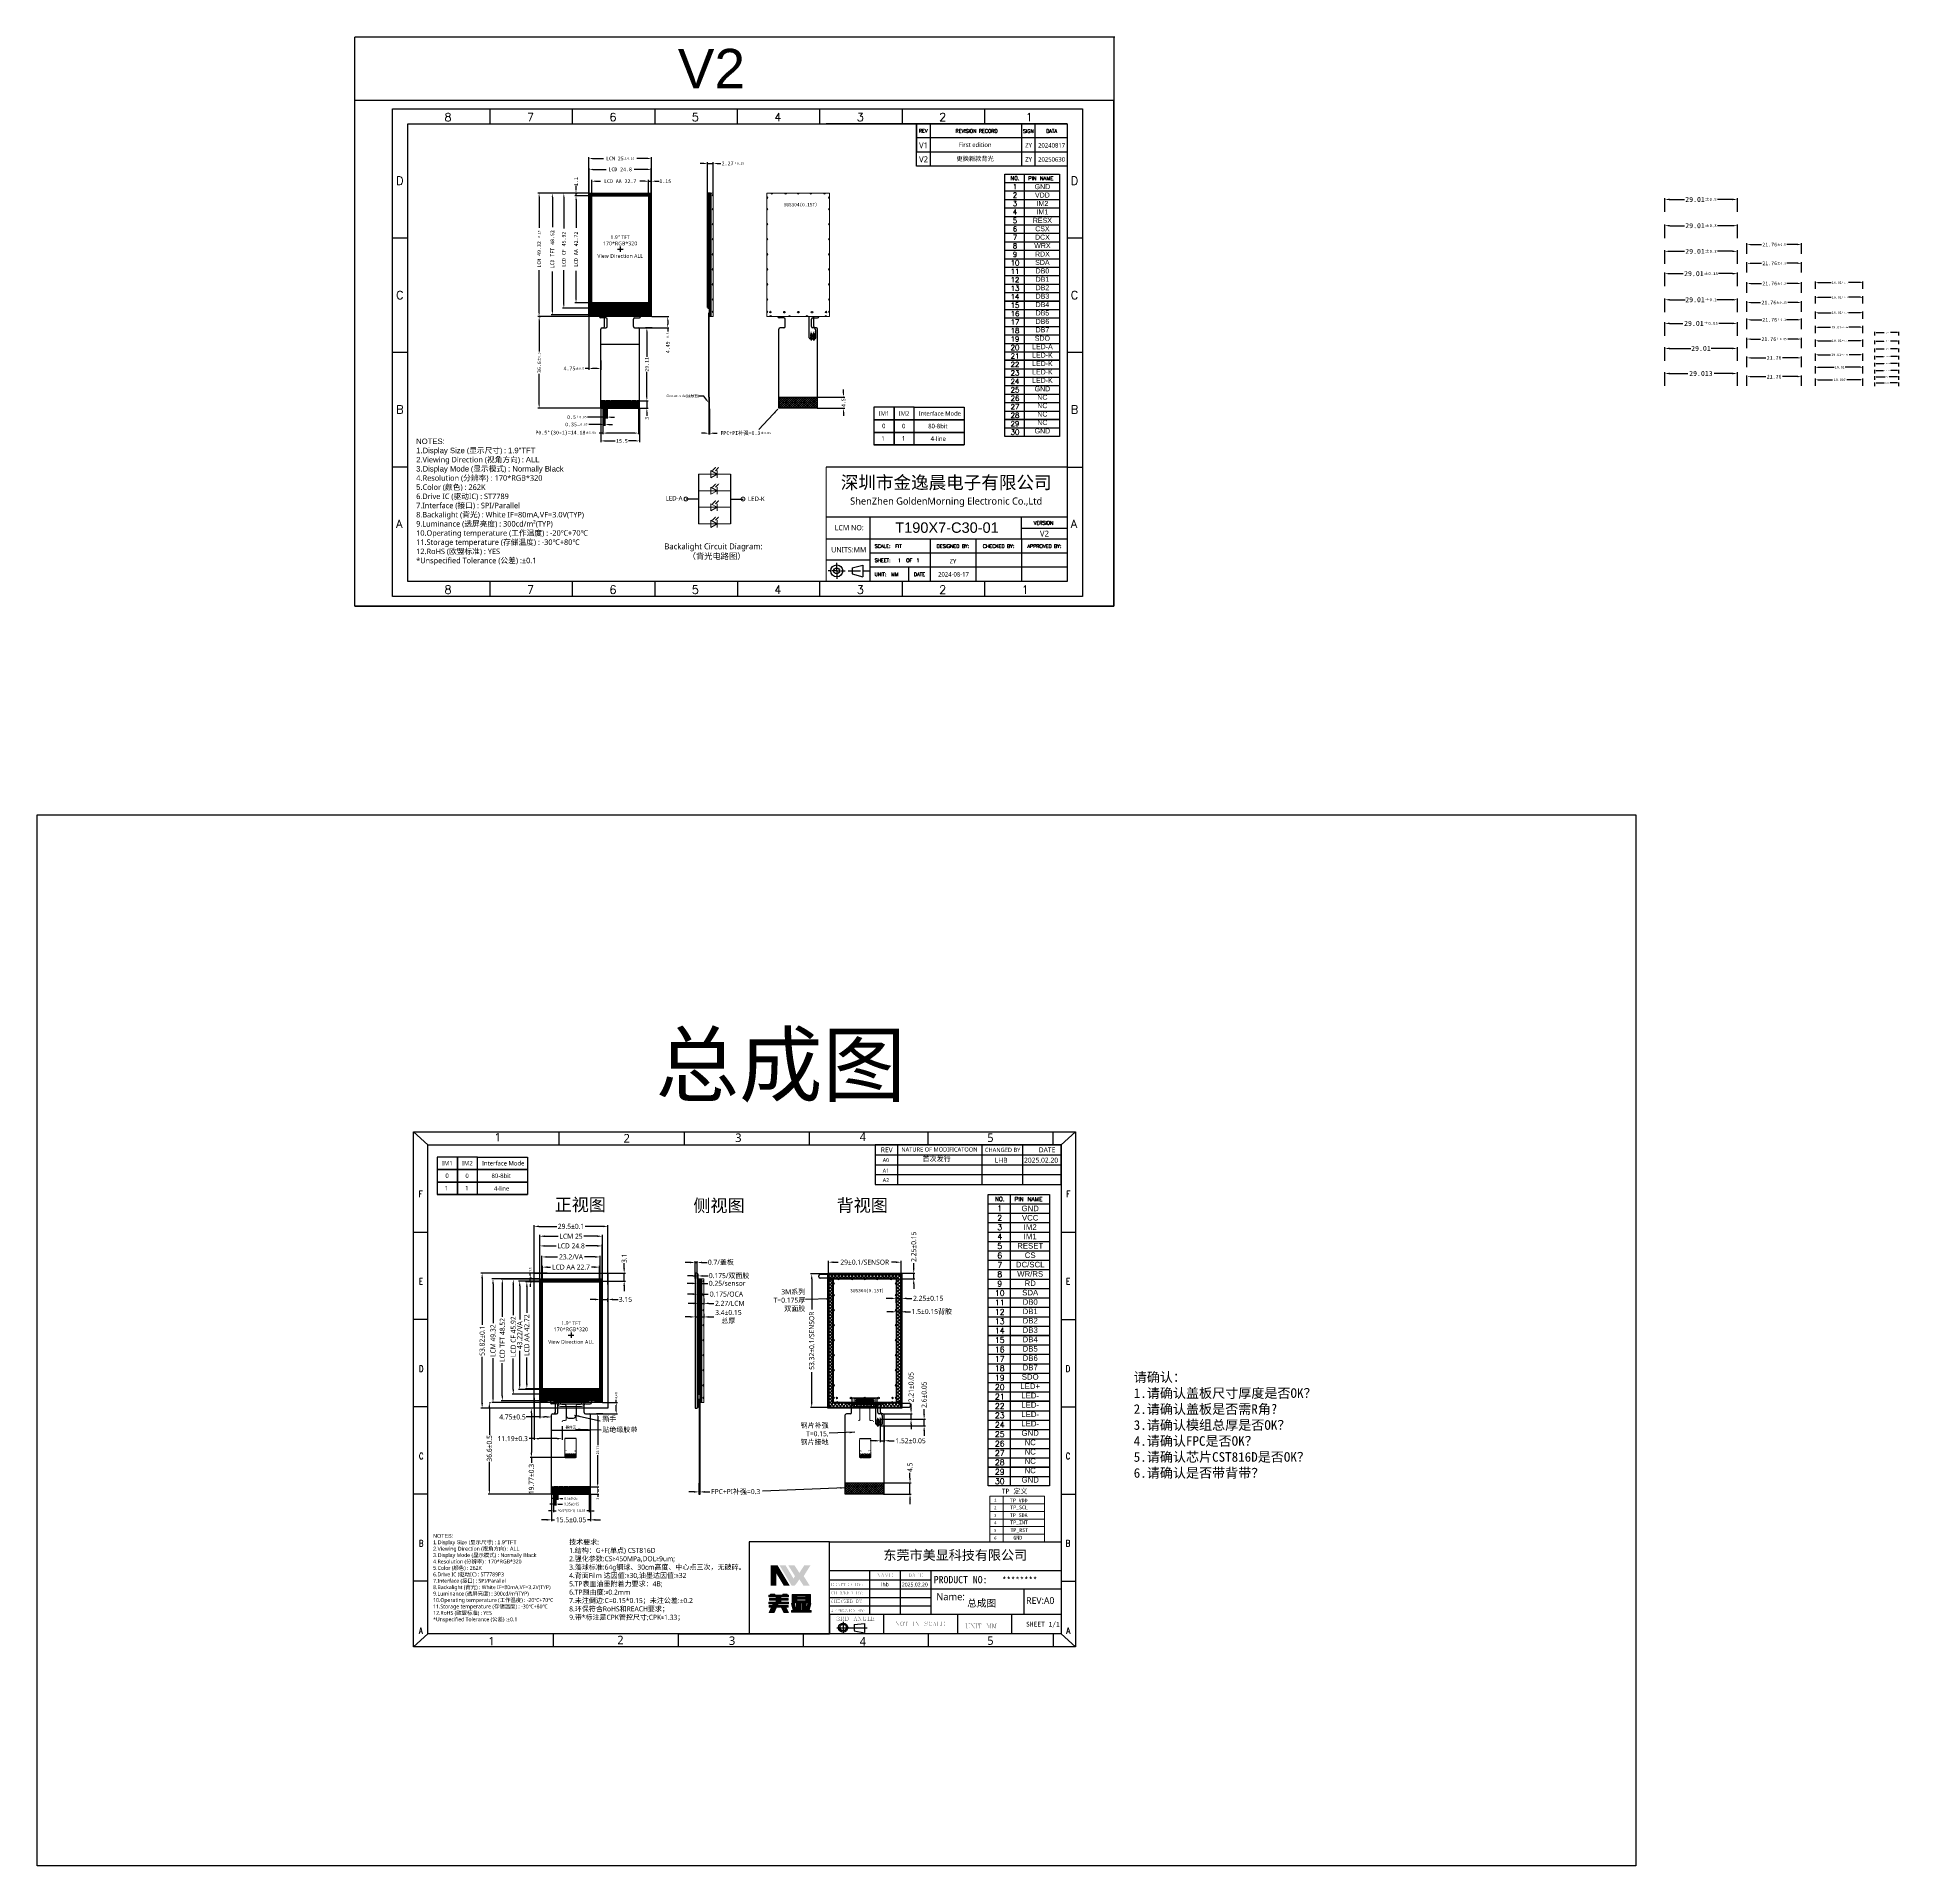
# Model space of a CAD drawing. Header units: millimetres. Extents: x 3150 to 3893, y 1403 to 2132.
import ezdxf
from ezdxf import colors
from ezdxf.entities.mleader import LeaderData, LeaderLine
from ezdxf.enums import TextEntityAlignment as Align
from ezdxf.math import Vec2, Vec3

# ---------------------------------------------------------------- set-up
doc = ezdxf.new("R2010")
doc.units = ezdxf.units.MM
doc.linetypes.add('HIDDEN', pattern=[0.2, 0.1, -0.1])
for name, color, linetype in [('1-标准图框', 40, 'Continuous'), ('2-BL', 3, 'Continuous'), ('2-BL-FPC', 2, 'Continuous'), ('3-LCD', 4, 'Continuous'), ('3-LCD-FPC', 40, 'Continuous'), ('5-PIN文字', 7, 'Continuous'), ('6-标注', 7, 'Continuous'), ('_U+56FE_U+5C42 1', 7, 'Continuous'), ('dim', 3, 'Continuous'), ('KEEPOUTLAYER', 6, 'Continuous'), ('MECHANICAL1', 6, 'Continuous'), ('sensor OD', 7, 'Continuous'), ('上线OCA开窗', 103, 'Continuous')]:
    doc.layers.add(name, color=color, linetype=linetype)
doc.layers.add('TEXT', color=4, linetype='Continuous', lineweight=13)
doc.layers.add('图框', color=7, linetype='Continuous', lineweight=15)
doc.styles.add('PIN文字1', font='', dxfattribs={"height": 4})
doc.styles.add('ROMANC', font='romanc.shx', dxfattribs={"bigfont": 'gbcbig.shx'})
doc.styles.add('ROMANS', font='romans.shx', dxfattribs={"width": 0.8})
doc.styles.get("Standard").update_dxf_attribs({"font": 'arial.ttf'})
doc.styles.add('style1', font='')
doc.styles.add('TEXTSTYLE_2', font='simfang.ttf')
doc.styles.add('ZY样式1', font='')
doc.styles.add('仿宋', font='')
doc.styles.add('宋体', font='')
doc.styles.add('普耐', font='simhei.ttf')
doc.styles.add('标准', font='romand.shx', dxfattribs={"width": 0.9, "oblique": 5, "bigfont": 'gbcbig.shx'})
doc.styles.get('PIN文字1').set_extended_font_data('Microsoft YaHei')
doc.styles.get('style1').set_extended_font_data('SimSun')
doc.styles.get('ZY样式1').set_extended_font_data('Microsoft YaHei')
doc.styles.get('仿宋').set_extended_font_data('仿宋_GB2312')
doc.styles.get('宋体').set_extended_font_data('Microsoft YaHei')
doc.dimstyles.new('_A0.5-公差0.05', dxfattribs={"dimtxt": 0.5, "dimasz": 0.5, "dimexe": 0.25, "dimexo": 0.05, "dimgap": 0.25, "dimtad": 0, "dimdsep": 46, "dimtxsty": '仿宋', "dimcen": 1, "dimclrd": 7, "dimclre": 7, "dimclrt": 7, "dimadec": 0, "dimazin": 2, "dimtol": 1, "dimtp": 0.05, "dimtm": 0.05, "dimtfac": 0.6, "dimtmove": 0, "dimatfit": 3, "dimfxl": 1, "dimtolj": 1, "dimarcsym": 0})
doc.dimstyles.new('_A0.5-公差0.1', dxfattribs={"dimtxt": 0.5, "dimasz": 0.5, "dimexe": 0.25, "dimexo": 0.05, "dimgap": 0.25, "dimtad": 0, "dimdsep": 46, "dimtxsty": '仿宋', "dimcen": 1, "dimclrd": 7, "dimclre": 7, "dimclrt": 7, "dimadec": 0, "dimazin": 2, "dimtol": 1, "dimtp": 0.1, "dimtm": 0.1, "dimtfac": 0.6, "dimtmove": 0, "dimatfit": 3, "dimfxl": 1, "dimtolj": 1, "dimarcsym": 0})
doc.dimstyles.new('_A0.5-公差0.15', dxfattribs={"dimtxt": 0.5, "dimasz": 0.5, "dimexe": 0.25, "dimexo": 0.05, "dimgap": 0.25, "dimtad": 0, "dimdsep": 46, "dimtxsty": '仿宋', "dimcen": 1, "dimclrd": 7, "dimclre": 7, "dimclrt": 7, "dimadec": 0, "dimazin": 2, "dimtol": 1, "dimtp": 0.15, "dimtm": 0.15, "dimtfac": 0.6, "dimtmove": 0, "dimatfit": 3, "dimfxl": 1, "dimtolj": 1, "dimarcsym": 0})
doc.dimstyles.new('_A0.5-公差0.2', dxfattribs={"dimtxt": 0.5, "dimasz": 0.5, "dimexe": 0.25, "dimexo": 0.05, "dimgap": 0.25, "dimtad": 0, "dimdsep": 46, "dimtxsty": '仿宋', "dimcen": 1, "dimclrd": 7, "dimclre": 7, "dimclrt": 7, "dimadec": 0, "dimazin": 2, "dimtol": 1, "dimtp": 0.2, "dimtm": 0.2, "dimtfac": 0.6, "dimtmove": 0, "dimatfit": 3, "dimfxl": 1, "dimtolj": 1, "dimarcsym": 0})
doc.dimstyles.new('_A0.5-公差0.3', dxfattribs={"dimtxt": 0.5, "dimasz": 0.5, "dimexe": 0.25, "dimexo": 0.05, "dimgap": 0.25, "dimtad": 0, "dimdsep": 46, "dimtxsty": '仿宋', "dimcen": 1, "dimclrd": 7, "dimclre": 7, "dimclrt": 7, "dimadec": 0, "dimazin": 2, "dimtol": 1, "dimtp": 0.3, "dimtm": 0.3, "dimtfac": 0.6, "dimtmove": 0, "dimatfit": 3, "dimfxl": 1, "dimtolj": 1, "dimarcsym": 0})
doc.dimstyles.new('_A0.5-公差0.5', dxfattribs={"dimtxt": 0.5, "dimasz": 0.5, "dimexe": 0.25, "dimexo": 0.05, "dimgap": 0.25, "dimtad": 0, "dimdsep": 46, "dimtxsty": '仿宋', "dimcen": 1, "dimclrd": 7, "dimclre": 7, "dimclrt": 7, "dimadec": 0, "dimazin": 2, "dimtol": 1, "dimtp": 0.5, "dimtm": 0.5, "dimtfac": 0.6, "dimtmove": 0, "dimatfit": 3, "dimfxl": 1, "dimtolj": 1, "dimarcsym": 0})
doc.dimstyles.new('_A0.5-无公差2', dxfattribs={"dimtxt": 0.5, "dimasz": 0.5, "dimexe": 0.25, "dimexo": 0.05, "dimgap": 0.25, "dimtad": 0, "dimdsep": 46, "dimtxsty": '仿宋', "dimcen": 1, "dimclrd": 7, "dimclre": 7, "dimclrt": 7, "dimadec": 0, "dimazin": 2, "dimtp": 0.05, "dimtm": 0.05, "dimtfac": 0.6, "dimtmove": 0, "dimatfit": 3, "dimfxl": 1, "dimtolj": 1, "dimarcsym": 0})
doc.dimstyles.new('_A0.5-无公差3', dxfattribs={"dimtxt": 0.5, "dimasz": 0.5, "dimexe": 0.25, "dimexo": 0.05, "dimgap": 0.25, "dimtad": 0, "dimdec": 3, "dimdsep": 46, "dimtxsty": '仿宋', "dimcen": 1, "dimclrd": 7, "dimclre": 7, "dimclrt": 7, "dimadec": 0, "dimazin": 2, "dimtp": 0.05, "dimtm": 0.05, "dimtfac": 0.6, "dimtdec": 3, "dimtmove": 0, "dimatfit": 3, "dimfxl": 1, "dimtolj": 1, "dimarcsym": 0})
doc.dimstyles.new('_A1.0-公差0.05', dxfattribs={"dimtxt": 1, "dimasz": 1, "dimexe": 0.5, "dimexo": 0.1, "dimgap": 0.5, "dimtad": 0, "dimdsep": 46, "dimtxsty": '仿宋', "dimcen": 2, "dimclrd": 7, "dimclre": 7, "dimclrt": 7, "dimadec": 0, "dimazin": 2, "dimtol": 1, "dimtp": 0.05, "dimtm": 0.05, "dimtfac": 0.6, "dimtmove": 0, "dimatfit": 3, "dimfxl": 1, "dimtolj": 1, "dimarcsym": 0})
doc.dimstyles.new('_A1.0-公差0.1', dxfattribs={"dimtxt": 1, "dimasz": 1, "dimexe": 0.5, "dimexo": 0.1, "dimgap": 0.5, "dimtad": 0, "dimdsep": 46, "dimtxsty": '仿宋', "dimcen": 2, "dimclrd": 7, "dimclre": 7, "dimclrt": 7, "dimadec": 0, "dimazin": 2, "dimtol": 1, "dimtp": 0.1, "dimtm": 0.1, "dimtfac": 0.6, "dimtmove": 0, "dimatfit": 3, "dimfxl": 1, "dimtolj": 1, "dimarcsym": 0})
doc.dimstyles.new('_A1.0-公差0.15', dxfattribs={"dimtxt": 1, "dimasz": 1, "dimexe": 0.5, "dimexo": 0.1, "dimgap": 0.5, "dimtad": 0, "dimdsep": 46, "dimtxsty": '仿宋', "dimcen": 2, "dimclrd": 7, "dimclre": 7, "dimclrt": 7, "dimadec": 0, "dimazin": 2, "dimtol": 1, "dimtp": 0.15, "dimtm": 0.15, "dimtfac": 0.6, "dimtmove": 0, "dimatfit": 3, "dimfxl": 1, "dimtolj": 1, "dimarcsym": 0})
doc.dimstyles.new('_A1.0-公差0.2', dxfattribs={"dimtxt": 1, "dimasz": 1, "dimexe": 0.5, "dimexo": 0.1, "dimgap": 0.5, "dimtad": 0, "dimdsep": 46, "dimtxsty": '仿宋', "dimcen": 2, "dimclrd": 7, "dimclre": 7, "dimclrt": 7, "dimadec": 0, "dimazin": 2, "dimtol": 1, "dimtp": 0.2, "dimtm": 0.2, "dimtfac": 0.6, "dimtmove": 0, "dimatfit": 3, "dimfxl": 1, "dimtolj": 1, "dimarcsym": 0})
doc.dimstyles.new('_A1.0-公差0.3', dxfattribs={"dimtxt": 1, "dimasz": 1, "dimexe": 0.5, "dimexo": 0.1, "dimgap": 0.5, "dimtad": 0, "dimdsep": 46, "dimtxsty": '仿宋', "dimcen": 2, "dimclrd": 7, "dimclre": 7, "dimclrt": 7, "dimadec": 0, "dimazin": 2, "dimtol": 1, "dimtp": 0.3, "dimtm": 0.3, "dimtfac": 0.6, "dimtmove": 0, "dimatfit": 3, "dimfxl": 1, "dimtolj": 1, "dimarcsym": 0})
doc.dimstyles.new('_A1.0-公差0.5', dxfattribs={"dimtxt": 1, "dimasz": 1, "dimexe": 0.5, "dimexo": 0.1, "dimgap": 0.5, "dimtad": 0, "dimdsep": 46, "dimtxsty": '仿宋', "dimcen": 2, "dimclrd": 7, "dimclre": 7, "dimclrt": 7, "dimadec": 0, "dimazin": 2, "dimtol": 1, "dimtp": 0.5, "dimtm": 0.5, "dimtfac": 0.6, "dimtmove": 0, "dimatfit": 3, "dimfxl": 1, "dimtolj": 1, "dimarcsym": 0})
doc.dimstyles.new('_A1.0-无公差2', dxfattribs={"dimtxt": 1, "dimasz": 1, "dimexe": 0.5, "dimexo": 0.1, "dimgap": 0.5, "dimtad": 0, "dimdsep": 46, "dimtxsty": '仿宋', "dimcen": 2, "dimclrd": 7, "dimclre": 7, "dimclrt": 7, "dimadec": 0, "dimazin": 2, "dimtp": 0.1, "dimtm": 0.1, "dimtfac": 0.6, "dimtmove": 0, "dimatfit": 3, "dimfxl": 1, "dimtolj": 1, "dimarcsym": 0})
doc.dimstyles.new('_A1.0-无公差3', dxfattribs={"dimtxt": 1, "dimasz": 1, "dimexe": 0.5, "dimexo": 0.1, "dimgap": 0.5, "dimtad": 0, "dimdec": 3, "dimdsep": 46, "dimtxsty": '仿宋', "dimcen": 2, "dimclrd": 7, "dimclre": 7, "dimclrt": 7, "dimadec": 0, "dimazin": 2, "dimtfac": 1, "dimtdec": 3, "dimtmove": 0, "dimatfit": 3, "dimfxl": 1, "dimtolj": 1, "dimarcsym": 0})
doc.dimstyles.new('_A1.5-公差0.05', dxfattribs={"dimtxt": 1.5, "dimasz": 1.5, "dimexe": 0.5, "dimexo": 0.1, "dimgap": 0.5, "dimtad": 0, "dimdsep": 46, "dimtxsty": '仿宋', "dimcen": 1.5, "dimclrd": 7, "dimclre": 7, "dimclrt": 7, "dimadec": 0, "dimazin": 2, "dimtol": 1, "dimtp": 0.05, "dimtm": 0.05, "dimtfac": 0.6, "dimtmove": 0, "dimatfit": 3, "dimfxl": 1, "dimtolj": 1, "dimarcsym": 0})
doc.dimstyles.new('_A1.5-公差0.1', dxfattribs={"dimtxt": 1.5, "dimasz": 1.5, "dimexe": 0.5, "dimexo": 0.1, "dimgap": 0.5, "dimtad": 0, "dimdsep": 46, "dimtxsty": '仿宋', "dimcen": 1.5, "dimclrd": 7, "dimclre": 7, "dimclrt": 7, "dimadec": 0, "dimazin": 2, "dimtol": 1, "dimtp": 0.1, "dimtm": 0.1, "dimtfac": 0.6, "dimtmove": 0, "dimatfit": 3, "dimfxl": 1, "dimtolj": 1, "dimarcsym": 0})
doc.dimstyles.new('_A1.5-公差0.15', dxfattribs={"dimtxt": 1.5, "dimasz": 1.5, "dimexe": 0.5, "dimexo": 0.1, "dimgap": 0.5, "dimtad": 0, "dimdsep": 46, "dimtxsty": '仿宋', "dimcen": 1.5, "dimclrd": 7, "dimclre": 7, "dimclrt": 7, "dimadec": 0, "dimazin": 2, "dimtol": 1, "dimtp": 0.15, "dimtm": 0.15, "dimtfac": 0.6, "dimtmove": 0, "dimatfit": 3, "dimfxl": 1, "dimtolj": 1, "dimarcsym": 0})
doc.dimstyles.new('_A1.5-公差0.2', dxfattribs={"dimtxt": 1.5, "dimasz": 1.5, "dimexe": 0.5, "dimexo": 0.1, "dimgap": 0.5, "dimtad": 0, "dimdsep": 46, "dimtxsty": '仿宋', "dimcen": 1.5, "dimclrd": 7, "dimclre": 7, "dimclrt": 7, "dimadec": 0, "dimazin": 2, "dimtol": 1, "dimtp": 0.2, "dimtm": 0.2, "dimtfac": 0.6, "dimtmove": 0, "dimatfit": 3, "dimfxl": 1, "dimtolj": 1, "dimarcsym": 0})
doc.dimstyles.new('_A1.5-公差0.3', dxfattribs={"dimtxt": 1.5, "dimasz": 1.5, "dimexe": 0.5, "dimexo": 0.1, "dimgap": 0.5, "dimtad": 0, "dimdsep": 46, "dimtxsty": '仿宋', "dimcen": 1.5, "dimclrd": 7, "dimclre": 7, "dimclrt": 7, "dimadec": 0, "dimazin": 2, "dimtol": 1, "dimtp": 0.3, "dimtm": 0.3, "dimtfac": 0.6, "dimtmove": 0, "dimatfit": 3, "dimfxl": 1, "dimtolj": 1, "dimarcsym": 0})
doc.dimstyles.new('_A1.5-公差0.5', dxfattribs={"dimtxt": 1.5, "dimasz": 1.5, "dimexe": 0.5, "dimexo": 0.1, "dimgap": 0.5, "dimtad": 0, "dimdsep": 46, "dimtxsty": '仿宋', "dimcen": 1.5, "dimclrd": 7, "dimclre": 7, "dimclrt": 7, "dimadec": 0, "dimazin": 2, "dimtol": 1, "dimtp": 0.5, "dimtm": 0.5, "dimtfac": 0.6, "dimtmove": 0, "dimatfit": 3, "dimfxl": 1, "dimtolj": 1, "dimarcsym": 0})
doc.dimstyles.new('_A1.5-无公差2', dxfattribs={"dimtxt": 1.5, "dimasz": 1.5, "dimexe": 0.5, "dimexo": 0.1, "dimgap": 0.5, "dimtad": 0, "dimdsep": 46, "dimtxsty": '仿宋', "dimcen": 1.5, "dimclrd": 7, "dimclre": 7, "dimclrt": 7, "dimadec": 0, "dimazin": 2, "dimtp": 0.05, "dimtm": 0.05, "dimtfac": 0.6, "dimtmove": 0, "dimatfit": 3, "dimfxl": 1, "dimtolj": 1, "dimarcsym": 0})
doc.dimstyles.new('_A1.5-无公差3', dxfattribs={"dimtxt": 1.5, "dimasz": 1.5, "dimexe": 0.5, "dimexo": 0.1, "dimgap": 0.5, "dimtad": 0, "dimdec": 3, "dimdsep": 46, "dimtxsty": '仿宋', "dimcen": 1.5, "dimclrd": 7, "dimclre": 7, "dimclrt": 7, "dimadec": 0, "dimazin": 2, "dimtp": 0.05, "dimtm": 0.05, "dimtfac": 0.6, "dimtdec": 3, "dimtmove": 0, "dimatfit": 3, "dimfxl": 1, "dimtolj": 1, "dimarcsym": 0})
doc.dimstyles.new('_A2.0-公差0.05', dxfattribs={"dimtxt": 2, "dimasz": 2, "dimexe": 0.5, "dimexo": 0.1, "dimgap": 0.5, "dimtad": 0, "dimdsep": 46, "dimtxsty": '仿宋', "dimcen": 2, "dimclrd": 7, "dimclre": 7, "dimclrt": 7, "dimadec": 0, "dimazin": 2, "dimtol": 1, "dimtp": 0.05, "dimtm": 0.05, "dimtfac": 0.6, "dimtmove": 0, "dimatfit": 3, "dimfxl": 1, "dimtolj": 1, "dimarcsym": 0})
doc.dimstyles.new('_A2.0-公差0.1', dxfattribs={"dimtxt": 2, "dimasz": 2, "dimexe": 0.5, "dimexo": 0.1, "dimgap": 0.5, "dimtad": 0, "dimdsep": 46, "dimtxsty": '仿宋', "dimcen": 2, "dimclrd": 7, "dimclre": 7, "dimclrt": 7, "dimadec": 0, "dimazin": 2, "dimtol": 1, "dimtp": 0.1, "dimtm": 0.1, "dimtfac": 0.6, "dimtmove": 0, "dimatfit": 3, "dimfxl": 1, "dimtolj": 1, "dimarcsym": 0})
doc.dimstyles.new('_A2.0-公差0.15', dxfattribs={"dimtxt": 2, "dimasz": 2, "dimexe": 0.5, "dimexo": 0.1, "dimgap": 0.5, "dimtad": 0, "dimdsep": 46, "dimtxsty": '仿宋', "dimcen": 2, "dimclrd": 7, "dimclre": 7, "dimclrt": 7, "dimadec": 0, "dimazin": 2, "dimtol": 1, "dimtp": 0.15, "dimtm": 0.15, "dimtfac": 0.6, "dimtmove": 0, "dimatfit": 3, "dimfxl": 1, "dimtolj": 1, "dimarcsym": 0})
doc.dimstyles.new('_A2.0-公差0.2', dxfattribs={"dimtxt": 2, "dimasz": 2, "dimexe": 0.5, "dimexo": 0.1, "dimgap": 0.5, "dimtad": 0, "dimdsep": 46, "dimtxsty": '仿宋', "dimcen": 2, "dimclrd": 7, "dimclre": 7, "dimclrt": 7, "dimadec": 0, "dimazin": 2, "dimtol": 1, "dimtp": 0.2, "dimtm": 0.2, "dimtfac": 0.6, "dimtmove": 0, "dimatfit": 3, "dimfxl": 1, "dimtolj": 1, "dimarcsym": 0})
doc.dimstyles.new('_A2.0-公差0.3', dxfattribs={"dimtxt": 2, "dimasz": 2, "dimexe": 0.5, "dimexo": 0.1, "dimgap": 0.5, "dimtad": 0, "dimdsep": 46, "dimtxsty": '仿宋', "dimcen": 2, "dimclrd": 7, "dimclre": 7, "dimclrt": 7, "dimadec": 0, "dimazin": 2, "dimtol": 1, "dimtp": 0.3, "dimtm": 0.3, "dimtfac": 0.6, "dimtmove": 0, "dimatfit": 3, "dimfxl": 1, "dimtolj": 1, "dimarcsym": 0})
doc.dimstyles.new('_A2.0-公差0.5', dxfattribs={"dimtxt": 2, "dimasz": 2, "dimexe": 0.5, "dimexo": 0.1, "dimgap": 0.5, "dimtad": 0, "dimdsep": 46, "dimtxsty": '仿宋', "dimcen": 2, "dimclrd": 7, "dimclre": 7, "dimclrt": 7, "dimadec": 0, "dimazin": 2, "dimtol": 1, "dimtp": 0.5, "dimtm": 0.5, "dimtfac": 0.6, "dimtmove": 0, "dimatfit": 3, "dimfxl": 1, "dimtolj": 1, "dimarcsym": 0})
doc.dimstyles.new('_A2.0-无公差2', dxfattribs={"dimtxt": 2, "dimasz": 2, "dimexe": 0.5, "dimexo": 0.1, "dimgap": 0.5, "dimtad": 0, "dimdsep": 46, "dimtxsty": '仿宋', "dimcen": 2, "dimclrd": 7, "dimclre": 7, "dimclrt": 7, "dimadec": 0, "dimazin": 2, "dimtp": 0.1, "dimtm": 0.1, "dimtfac": 1, "dimtmove": 0, "dimatfit": 3, "dimfxl": 1, "dimtolj": 1, "dimarcsym": 0})
doc.dimstyles.new('_A2.0-无公差3', dxfattribs={"dimtxt": 2, "dimasz": 2, "dimexe": 0.5, "dimexo": 0.1, "dimgap": 0.5, "dimtad": 0, "dimdec": 3, "dimdsep": 46, "dimtxsty": '仿宋', "dimcen": 2, "dimclrd": 7, "dimclre": 7, "dimclrt": 7, "dimadec": 0, "dimazin": 2, "dimtfac": 1, "dimtdec": 3, "dimtmove": 0, "dimatfit": 3, "dimfxl": 1, "dimtolj": 1, "dimarcsym": 0})
doc.dimstyles.new('ISO-25-2.5', dxfattribs={"dimtxt": 2, "dimasz": 2, "dimexe": 1.25, "dimexo": 0, "dimtad": 1, "dimdsep": 46, "dimtxsty": '宋体', "dimcen": 2.5, "dimclrd": 256, "dimclre": 256, "dimclrt": 256, "dimadec": 0, "dimazin": 0, "dimtfac": 1, "dimtmove": 0, "dimatfit": 3, "dimfxl": 1, "dimarcsym": 0})
doc.dimstyles.new('ZY-G1-0.05', dxfattribs={"dimtxt": 1, "dimasz": 1, "dimexe": 0.5, "dimexo": 0.1, "dimgap": 0.5, "dimtad": 0, "dimdsep": 46, "dimtxsty": '宋体', "dimcen": 2, "dimclrd": 7, "dimclre": 7, "dimclrt": 7, "dimadec": 0, "dimazin": 2, "dimtol": 1, "dimtp": 0.05, "dimtm": 0.05, "dimtfac": 1, "dimtmove": 0, "dimatfit": 3, "dimfxl": 1, "dimtolj": 1, "dimarcsym": 0})
doc.dimstyles.new('ZY-G1-0.1默认', dxfattribs={"dimtxt": 1, "dimasz": 1, "dimexe": 0.5, "dimexo": 0.1, "dimgap": 0.5, "dimtad": 0, "dimdsep": 46, "dimtxsty": '宋体', "dimcen": 2, "dimclrd": 7, "dimclre": 7, "dimclrt": 7, "dimadec": 0, "dimazin": 2, "dimtp": 0.1, "dimtm": 0.1, "dimtfac": 1, "dimtmove": 0, "dimatfit": 3, "dimfxl": 1, "dimtolj": 1, "dimarcsym": 0})
doc.dimstyles.new('ZY-G2-0.05', dxfattribs={"dimtxt": 2, "dimasz": 2, "dimexe": 0.5, "dimexo": 0.1, "dimgap": 0.5, "dimtad": 0, "dimdsep": 46, "dimtxsty": '宋体', "dimcen": 2, "dimclrd": 7, "dimclre": 7, "dimclrt": 7, "dimadec": 0, "dimazin": 2, "dimtol": 1, "dimtp": 0.05, "dimtm": 0.05, "dimtfac": 1, "dimtmove": 0, "dimatfit": 3, "dimfxl": 1, "dimtolj": 1, "dimarcsym": 0})
doc.dimstyles.new('ZY-G2-0.1默认', dxfattribs={"dimtxt": 2, "dimasz": 2, "dimexe": 0.5, "dimexo": 0.1, "dimgap": 0.5, "dimtad": 0, "dimdsep": 46, "dimtxsty": '宋体', "dimcen": 2, "dimclrd": 7, "dimclre": 7, "dimclrt": 7, "dimadec": 0, "dimazin": 2, "dimtp": 0.1, "dimtm": 0.1, "dimtfac": 1, "dimtmove": 0, "dimatfit": 3, "dimfxl": 1, "dimtolj": 1, "dimarcsym": 0})
doc.dimstyles.new('ZY-G2-0.5', dxfattribs={"dimtxt": 2, "dimasz": 2, "dimexe": 0.5, "dimexo": 0.1, "dimgap": 0.1, "dimtad": 0, "dimdsep": 46, "dimtxsty": '宋体', "dimcen": 2, "dimclrd": 7, "dimclre": 7, "dimclrt": 7, "dimadec": 0, "dimazin": 2, "dimtol": 1, "dimtp": 0.5, "dimtm": 0.5, "dimtfac": 1, "dimtmove": 0, "dimatfit": 3, "dimfxl": 1, "dimtolj": 1, "dimarcsym": 0})
pattern_1 = [(63, (3269.089, 1258.05498), (-0.0226315657, 0.0115313587), [])]
pattern_2 = [(63, (3249.457454, 824.609982), (-0.0226315657, 0.0115313587), [])]

# ---------------------------------------------------------------- blocks, each defined once
blk = doc.blocks.new('*D222')
at = {"layer": '6-标注', "color": 7, "lineweight": -2, "transparency": 16777216}
for p, q in [((3370.27, 2070.41), (3370.27, 2084.6)), ((3371.77, 2084.1), (3376.09, 2084.1)), ((3393.77, 2084.1), (3389.42, 2084.1)), ((3395.27, 2070.41), (3395.27, 2084.6))]:
    blk.add_line(p, q, dxfattribs=at)
at = {"layer": '6-标注', "color": 7, "transparency": 16777216}
for points in [[(3371.77, 2084.35), (3371.77, 2083.85), (3370.27, 2084.1)], [(3393.77, 2084.35), (3393.77, 2083.85), (3395.27, 2084.1)]]:
    blk.add_solid(points, dxfattribs=at)
at = {"layer": 'Defpoints', "color": 0, "transparency": 16777216}
for p in [(3395.27, 2084.1), (3370.27, 2070.31), (3395.27, 2070.31)]:
    blk.add_point(p, dxfattribs=at)
at = {"layer": '6-标注', "color": 7, "transparency": 16777216, "insert": (3382.75, 2084.1), "char_height": 1.5, "attachment_point": 5, "style": '仿宋'}
blk.add_mtext('\\A1;LCM 25{\\H0.9;±0.15}', dxfattribs=at)
blk = doc.blocks.new('*D229')
at = {"layer": '6-标注', "color": 7, "lineweight": -2, "transparency": 16777216}
for p, q in [((3370.37, 2070.31), (3370.37, 2080.24)), ((3371.87, 2079.74), (3377.18, 2079.74)), ((3393.67, 2079.74), (3388.33, 2079.74)), ((3395.17, 2070.31), (3395.17, 2080.24))]:
    blk.add_line(p, q, dxfattribs=at)
at = {"layer": '6-标注', "color": 7, "transparency": 16777216}
for points in [[(3371.87, 2079.99), (3371.87, 2079.49), (3370.37, 2079.74)], [(3393.67, 2079.99), (3393.67, 2079.49), (3395.17, 2079.74)]]:
    blk.add_solid(points, dxfattribs=at)
at = {"layer": 'Defpoints', "color": 0, "transparency": 16777216}
for p in [(3395.17, 2079.74), (3370.37, 2070.21), (3395.17, 2070.21)]:
    blk.add_point(p, dxfattribs=at)
at = {"layer": '6-标注', "color": 7, "transparency": 16777216, "insert": (3382.75, 2079.74), "char_height": 1.5, "attachment_point": 5, "style": '仿宋'}
blk.add_mtext('\\A1;LCD 24.8', dxfattribs=at)
blk = doc.blocks.new('*D230')
at = {"layer": '6-标注', "color": 7, "lineweight": -2, "transparency": 16777216}
for p, q in [((3371.42, 2069.31), (3371.42, 2075.52)), ((3372.92, 2075.02), (3374.95, 2075.02)), ((3392.62, 2075.02), (3390.59, 2075.02)), ((3394.12, 2069.31), (3394.12, 2075.52))]:
    blk.add_line(p, q, dxfattribs=at)
at = {"layer": '6-标注', "color": 7, "transparency": 16777216}
for points in [[(3372.92, 2075.27), (3372.92, 2074.77), (3371.42, 2075.02)], [(3392.62, 2075.27), (3392.62, 2074.77), (3394.12, 2075.02)]]:
    blk.add_solid(points, dxfattribs=at)
at = {"layer": 'Defpoints', "color": 0, "transparency": 16777216}
for p in [(3394.12, 2075.02), (3371.42, 2069.21), (3394.12, 2069.21)]:
    blk.add_point(p, dxfattribs=at)
at = {"layer": '6-标注', "color": 7, "transparency": 16777216, "insert": (3382.77, 2075.02), "char_height": 1.5, "attachment_point": 5, "style": '仿宋'}
blk.add_mtext('\\A1;LCD AA 22.7', dxfattribs=at)
blk = doc.blocks.new('*D231')
at = {"layer": '6-标注', "color": 7, "lineweight": -2, "transparency": 16777216}
for p, q in [((3370.27, 2070.21), (3355.18, 2070.21)), ((3355.68, 2068.71), (3355.68, 2056.74)), ((3355.68, 2023.19), (3355.68, 2038.96)), ((3372.87, 2021.69), (3355.18, 2021.69))]:
    blk.add_line(p, q, dxfattribs=at)
at = {"layer": '6-标注', "color": 7, "transparency": 16777216}
for points in [[(3355.43, 2068.71), (3355.93, 2068.71), (3355.68, 2070.21)], [(3355.43, 2023.19), (3355.93, 2023.19), (3355.68, 2021.69)]]:
    blk.add_solid(points, dxfattribs=at)
at = {"layer": 'Defpoints', "color": 0, "transparency": 16777216}
for p in [(3370.37, 2070.21), (3355.68, 2021.69), (3372.97, 2021.69)]:
    blk.add_point(p, dxfattribs=at)
at = {"layer": '6-标注', "color": 7, "transparency": 16777216, "insert": (3355.68, 2047.85), "char_height": 1.5, "attachment_point": 5, "rotation": 90, "style": '仿宋'}
blk.add_mtext('\\A1;LCD TFT 48.52', dxfattribs=at)
blk = doc.blocks.new('*D232')
at = {"layer": '6-标注', "color": 7, "lineweight": -2, "transparency": 16777216}
for p, q in [((3371.32, 2069.21), (3364.63, 2069.21)), ((3365.13, 2067.71), (3365.13, 2056.38)), ((3365.13, 2027.99), (3365.13, 2039.31)), ((3371.32, 2026.49), (3364.63, 2026.49))]:
    blk.add_line(p, q, dxfattribs=at)
at = {"layer": '6-标注', "color": 7, "transparency": 16777216}
for points in [[(3364.88, 2067.71), (3365.38, 2067.71), (3365.13, 2069.21)], [(3364.88, 2027.99), (3365.38, 2027.99), (3365.13, 2026.49)]]:
    blk.add_solid(points, dxfattribs=at)
at = {"layer": 'Defpoints', "color": 0, "transparency": 16777216}
for p in [(3371.42, 2069.21), (3365.13, 2026.49), (3371.42, 2026.49)]:
    blk.add_point(p, dxfattribs=at)
at = {"layer": '6-标注', "color": 7, "transparency": 16777216, "insert": (3365.13, 2047.85), "char_height": 1.5, "attachment_point": 5, "rotation": 90, "style": '仿宋'}
blk.add_mtext('\\A1;LCD AA 42.72', dxfattribs=at)
blk = doc.blocks.new('*D233')
at = {"layer": '6-标注', "color": 7, "lineweight": -2, "transparency": 16777216}
for p, q in [((3370.27, 2070.21), (3359.77, 2070.21)), ((3360.27, 2068.71), (3360.27, 2056.21)), ((3360.27, 2025.79), (3360.27, 2039.49)), ((3370.27, 2024.29), (3359.77, 2024.29))]:
    blk.add_line(p, q, dxfattribs=at)
at = {"layer": '6-标注', "color": 7, "transparency": 16777216}
for points in [[(3360.02, 2068.71), (3360.52, 2068.71), (3360.27, 2070.21)], [(3360.02, 2025.79), (3360.52, 2025.79), (3360.27, 2024.29)]]:
    blk.add_solid(points, dxfattribs=at)
at = {"layer": 'Defpoints', "color": 0, "transparency": 16777216}
for p in [(3360.27, 2070.21), (3370.37, 2070.21), (3370.37, 2024.29)]:
    blk.add_point(p, dxfattribs=at)
at = {"layer": '6-标注', "color": 7, "transparency": 16777216, "insert": (3360.27, 2047.85), "char_height": 1.5, "attachment_point": 5, "rotation": 90, "style": '仿宋'}
blk.add_mtext('\\A1;LCD CF 45.92', dxfattribs=at)
blk = doc.blocks.new('*D234')
at = {"layer": '6-标注', "color": 7, "lineweight": -2, "transparency": 16777216}
for p, q in [((3350.28, 2020.98), (3350.93, 2020.98)), ((3350.43, 2019.48), (3350.43, 2007.09)), ((3350.43, 1985.89), (3350.43, 1998.09)), ((3374.92, 1984.39), (3349.93, 1984.39))]:
    blk.add_line(p, q, dxfattribs=at)
at = {"layer": '6-标注', "color": 7, "transparency": 16777216}
for points in [[(3350.18, 2019.48), (3350.68, 2019.48), (3350.43, 2020.98)], [(3350.18, 1985.89), (3350.68, 1985.89), (3350.43, 1984.39)]]:
    blk.add_solid(points, dxfattribs=at)
at = {"layer": 'Defpoints', "color": 0, "transparency": 16777216}
for p in [(3350.18, 2020.98), (3350.43, 2020.98), (3375.02, 1984.39)]:
    blk.add_point(p, dxfattribs=at)
at = {"layer": '6-标注', "color": 7, "transparency": 16777216, "insert": (3350.43, 2002.59), "char_height": 1.5, "attachment_point": 5, "rotation": 90, "style": '仿宋'}
blk.add_mtext('\\A1;36.6{\\H0.9;±0.5}', dxfattribs=at)
blk = doc.blocks.new('*D223')
at = {"layer": '6-标注', "color": 7, "lineweight": -2, "transparency": 16777216}
for p, q in [((3370.27, 2020.89), (3370.27, 1999.76)), ((3370.27, 2000.26), (3368.77, 2000.26)), ((3373.52, 2000.26), (3371.77, 2000.26)), ((3375.02, 2003.47), (3375.02, 1999.76))]:
    blk.add_line(p, q, dxfattribs=at)
at = {"layer": '6-标注', "color": 7, "transparency": 16777216}
for points in [[(3371.77, 2000.51), (3371.77, 2000.01), (3370.27, 2000.26)], [(3373.52, 2000.51), (3373.52, 2000.01), (3375.02, 2000.26)]]:
    blk.add_solid(points, dxfattribs=at)
at = {"layer": 'Defpoints', "color": 0, "transparency": 16777216}
for p in [(3370.27, 2020.99), (3375.02, 2003.57), (3375.02, 2000.26)]:
    blk.add_point(p, dxfattribs=at)
at = {"layer": '6-标注', "color": 7, "transparency": 16777216, "insert": (3364.27, 2000.26), "char_height": 1.5, "attachment_point": 5, "style": '仿宋'}
blk.add_mtext('\\A1;4.75{\\H0.9;±0.5}', dxfattribs=at)
blk = doc.blocks.new('*D235')
at = {"layer": '6-标注', "color": 7, "lineweight": -2, "transparency": 16777216}
for p, q in [((3375.84, 1984.29), (3375.84, 1973.99)), ((3390.02, 1984.29), (3390.02, 1973.99)), ((3375.84, 1974.49), (3374.34, 1974.49)), ((3388.52, 1974.49), (3377.34, 1974.49))]:
    blk.add_line(p, q, dxfattribs=at)
at = {"layer": '6-标注', "color": 7, "transparency": 16777216}
for points in [[(3377.34, 1974.74), (3377.34, 1974.24), (3375.84, 1974.49)], [(3388.52, 1974.74), (3388.52, 1974.24), (3390.02, 1974.49)]]:
    blk.add_solid(points, dxfattribs=at)
at = {"layer": 'Defpoints', "color": 0, "transparency": 16777216}
for p in [(3375.84, 1984.39), (3390.02, 1984.39), (3390.02, 1974.49)]:
    blk.add_point(p, dxfattribs=at)
at = {"layer": '6-标注', "color": 7, "transparency": 16777216, "insert": (3361.02, 1974.49), "char_height": 1.5, "attachment_point": 5, "style": '仿宋'}
blk.add_mtext('\\A1;P0.5*(30-1)=14.18{\\H0.9;±0.05}', dxfattribs=at)
blk = doc.blocks.new('*D236')
at = {"layer": '6-标注', "color": 7, "lineweight": -2, "transparency": 16777216}
for p, q in [((3376.34, 1984.29), (3376.34, 1977.43)), ((3376.69, 1984.29), (3376.69, 1977.43)), ((3374.84, 1977.93), (3370.18, 1977.93)), ((3376.69, 1977.93), (3376.34, 1977.93)), ((3378.19, 1977.93), (3379.69, 1977.93))]:
    blk.add_line(p, q, dxfattribs=at)
at = {"layer": '6-标注', "color": 7, "transparency": 16777216}
for points in [[(3374.84, 1978.18), (3374.84, 1977.68), (3376.34, 1977.93)], [(3378.19, 1978.18), (3378.19, 1977.68), (3376.69, 1977.93)]]:
    blk.add_solid(points, dxfattribs=at)
at = {"layer": 'Defpoints', "color": 0, "transparency": 16777216}
for p in [(3376.34, 1984.39), (3376.69, 1984.39), (3376.69, 1977.93)]:
    blk.add_point(p, dxfattribs=at)
at = {"layer": '6-标注', "color": 7, "transparency": 16777216, "insert": (3365.25, 1977.93), "char_height": 1.5, "attachment_point": 5, "style": '仿宋'}
blk.add_mtext('\\A1;0.35{\\H0.9;±0.05}', dxfattribs=at)
blk = doc.blocks.new('*D225')
at = {"layer": '6-标注', "color": 7, "lineweight": -2, "transparency": 16777216}
for p, q in [((3377.02, 1984.29), (3377.02, 1980.36)), ((3377.52, 1984.29), (3377.52, 1980.36)), ((3375.52, 1980.86), (3369.68, 1980.86)), ((3377.52, 1980.86), (3377.02, 1980.86)), ((3379.02, 1980.86), (3380.52, 1980.86))]:
    blk.add_line(p, q, dxfattribs=at)
at = {"layer": '6-标注', "color": 7, "transparency": 16777216}
for points in [[(3375.52, 1981.11), (3375.52, 1980.61), (3377.02, 1980.86)], [(3379.02, 1981.11), (3379.02, 1980.61), (3377.52, 1980.86)]]:
    blk.add_solid(points, dxfattribs=at)
at = {"layer": 'Defpoints', "color": 0, "transparency": 16777216}
for p in [(3377.02, 1984.39), (3377.52, 1984.39), (3377.52, 1980.86)]:
    blk.add_point(p, dxfattribs=at)
at = {"layer": '6-标注', "color": 7, "transparency": 16777216, "insert": (3365.46, 1980.86), "char_height": 1.5, "attachment_point": 5, "style": '仿宋'}
blk.add_mtext('\\A1;0.5{\\H0.9;±0.05}', dxfattribs=at)
blk = doc.blocks.new('*D226')
at = {"layer": '6-标注', "color": 7, "lineweight": -2, "transparency": 16777216}
for p, q in [((3418.16, 1984.2), (3418.16, 1973.94)), ((3418.46, 1984.2), (3418.46, 1973.94)), ((3416.66, 1974.44), (3415.16, 1974.44)), ((3418.16, 1974.44), (3418.46, 1974.44)), ((3419.96, 1974.44), (3421.46, 1974.44))]:
    blk.add_line(p, q, dxfattribs=at)
at = {"layer": '6-标注', "color": 7, "transparency": 16777216}
for points in [[(3416.66, 1974.69), (3416.66, 1974.19), (3418.16, 1974.44)], [(3419.96, 1974.69), (3419.96, 1974.19), (3418.46, 1974.44)]]:
    blk.add_solid(points, dxfattribs=at)
at = {"layer": 'Defpoints', "color": 0, "transparency": 16777216}
for p in [(3418.16, 1984.3), (3418.46, 1984.3), (3418.46, 1974.44)]:
    blk.add_point(p, dxfattribs=at)
at = {"layer": '6-标注', "color": 7, "transparency": 16777216, "insert": (3432.86, 1974.44), "char_height": 1.5, "attachment_point": 5, "style": '仿宋'}
blk.add_mtext('\\A1;FPC+PI补强=0.3{\\H0.9;±0.05}', dxfattribs=at)
blk = doc.blocks.new('*D227')
at = {"layer": '6-标注', "color": 7, "lineweight": -2, "transparency": 16777216}
for p, q in [((3471.89, 1990.39), (3471.89, 1991.89)), ((3461.34, 1984.39), (3472.39, 1984.39)), ((3461.67, 1988.89), (3472.39, 1988.89)), ((3471.89, 1988.89), (3471.89, 1988.71)), ((3471.89, 1984.39), (3471.89, 1984.56)), ((3471.89, 1982.89), (3471.89, 1981.39))]:
    blk.add_line(p, q, dxfattribs=at)
at = {"layer": '6-标注', "color": 7, "transparency": 16777216}
for points in [[(3471.64, 1990.39), (3472.14, 1990.39), (3471.89, 1988.89)], [(3471.64, 1982.89), (3472.14, 1982.89), (3471.89, 1984.39)]]:
    blk.add_solid(points, dxfattribs=at)
at = {"layer": 'Defpoints', "color": 0, "transparency": 16777216}
for p in [(3461.24, 1984.39), (3461.57, 1988.89), (3471.89, 1988.89)]:
    blk.add_point(p, dxfattribs=at)
at = {"layer": '6-标注', "color": 7, "transparency": 16777216, "insert": (3471.89, 1986.64), "char_height": 1.5, "attachment_point": 5, "rotation": 90, "style": '仿宋'}
blk.add_mtext('\\A1;4.5', dxfattribs=at)
blk = doc.blocks.new('*D228')
at = {"layer": '6-标注', "color": 7, "lineweight": -2, "transparency": 16777216}
for p, q in [((3416.14, 2082.12), (3414.64, 2082.12)), ((3417.64, 2070.01), (3417.64, 2082.62)), ((3417.64, 2082.12), (3419.91, 2082.12)), ((3419.91, 2070.31), (3419.91, 2082.62)), ((3421.41, 2082.12), (3422.91, 2082.12))]:
    blk.add_line(p, q, dxfattribs=at)
at = {"layer": '6-标注', "color": 7, "transparency": 16777216}
for points in [[(3416.14, 2082.37), (3416.14, 2081.87), (3417.64, 2082.12)], [(3421.41, 2082.37), (3421.41, 2081.87), (3419.91, 2082.12)]]:
    blk.add_solid(points, dxfattribs=at)
at = {"layer": 'Defpoints', "color": 0, "transparency": 16777216}
for p in [(3419.91, 2082.12), (3417.64, 2069.91), (3419.91, 2070.21)]:
    blk.add_point(p, dxfattribs=at)
at = {"layer": '6-标注', "color": 7, "transparency": 16777216, "insert": (3427.75, 2082.12), "char_height": 1.5, "attachment_point": 5, "style": '仿宋'}
blk.add_mtext('\\A1;2.27{\\H0.9;±0.15}', dxfattribs=at)
blk = doc.blocks.new('*D221')
at = {"layer": '6-标注', "color": 7, "lineweight": -2, "transparency": 16777216}
for p, q in [((3365.13, 2071.81), (3365.13, 2073.31)), ((3365.03, 2069.21), (3364.63, 2069.21)), ((3365.13, 2069.21), (3365.13, 2070.31)), ((3365.13, 2067.71), (3365.13, 2066.21)), ((3365.23, 2070.31), (3365.63, 2070.31))]:
    blk.add_line(p, q, dxfattribs=at)
at = {"layer": '6-标注', "color": 7, "transparency": 16777216}
for points in [[(3364.88, 2071.81), (3365.38, 2071.81), (3365.13, 2070.31)], [(3364.88, 2067.71), (3365.38, 2067.71), (3365.13, 2069.21)]]:
    blk.add_solid(points, dxfattribs=at)
at = {"layer": 'Defpoints', "color": 0, "transparency": 16777216}
for p in [(3365.13, 2070.31), (3365.13, 2070.31), (3365.13, 2069.21)]:
    blk.add_point(p, dxfattribs=at)
at = {"layer": '6-标注', "color": 7, "transparency": 16777216, "insert": (3365.13, 2074.91), "char_height": 1.5, "attachment_point": 5, "rotation": 90, "style": '仿宋'}
blk.add_mtext('\\A1;1.1', dxfattribs=at)
blk = doc.blocks.new('*D237')
at = {"layer": '6-标注', "color": 7, "lineweight": -2, "transparency": 16777216}
for p, q in [((3395.37, 2020.99), (3402.23, 2020.99)), ((3390.12, 2016.5), (3402.23, 2016.5)), ((3401.73, 2019.49), (3401.73, 2018)), ((3401.73, 2016.5), (3401.73, 2015))]:
    blk.add_line(p, q, dxfattribs=at)
at = {"layer": '6-标注', "color": 7, "transparency": 16777216}
for points in [[(3401.48, 2019.49), (3401.98, 2019.49), (3401.73, 2020.99)], [(3401.48, 2018), (3401.98, 2018), (3401.73, 2016.5)]]:
    blk.add_solid(points, dxfattribs=at)
at = {"layer": 'Defpoints', "color": 0, "transparency": 16777216}
for p in [(3395.27, 2020.99), (3401.73, 2020.99), (3390.02, 2016.5)]:
    blk.add_point(p, dxfattribs=at)
at = {"layer": '6-标注', "color": 7, "transparency": 16777216, "insert": (3401.73, 2010.5), "char_height": 1.5, "attachment_point": 5, "rotation": 90, "style": '仿宋'}
blk.add_mtext('\\A1;4.49{\\H0.9;±0.5}', dxfattribs=at)
blk = doc.blocks.new('*D224')
at = {"layer": '6-标注', "color": 7, "lineweight": -2, "transparency": 16777216}
for p, q in [((3395.46, 2016.5), (3392.91, 2016.5)), ((3393.41, 2015), (3393.41, 2004.98)), ((3393.41, 1988.89), (3393.41, 1998.91)), ((3390.62, 1987.39), (3393.91, 1987.39))]:
    blk.add_line(p, q, dxfattribs=at)
at = {"layer": '6-标注', "color": 7, "transparency": 16777216}
for points in [[(3393.16, 2015), (3393.66, 2015), (3393.41, 2016.5)], [(3393.16, 1988.89), (3393.66, 1988.89), (3393.41, 1987.39)]]:
    blk.add_solid(points, dxfattribs=at)
at = {"layer": 'Defpoints', "color": 0, "transparency": 16777216}
for p in [(3393.41, 2016.5), (3395.56, 2016.5), (3390.52, 1987.39)]:
    blk.add_point(p, dxfattribs=at)
at = {"layer": '6-标注', "color": 7, "transparency": 16777216, "insert": (3393.41, 2001.94), "char_height": 1.5, "attachment_point": 5, "rotation": 90, "style": '仿宋'}
blk.add_mtext('\\A1;29.11', dxfattribs=at)
blk = doc.blocks.new('*D238')
at = {"layer": '6-标注', "color": 7, "lineweight": -2, "transparency": 16777216}
for p, q in [((3390.62, 1987.39), (3393.91, 1987.39)), ((3390.62, 1984.39), (3393.91, 1984.39)), ((3393.41, 1988.89), (3393.41, 1990.39)), ((3393.41, 1987.39), (3393.41, 1984.39)), ((3393.41, 1982.89), (3393.41, 1981.39))]:
    blk.add_line(p, q, dxfattribs=at)
at = {"layer": '6-标注', "color": 7, "transparency": 16777216}
for points in [[(3393.16, 1988.89), (3393.66, 1988.89), (3393.41, 1987.39)], [(3393.16, 1982.89), (3393.66, 1982.89), (3393.41, 1984.39)]]:
    blk.add_solid(points, dxfattribs=at)
at = {"layer": 'Defpoints', "color": 0, "transparency": 16777216}
for p in [(3390.52, 1987.39), (3390.52, 1984.39), (3393.41, 1984.39)]:
    blk.add_point(p, dxfattribs=at)
at = {"layer": '6-标注', "color": 7, "transparency": 16777216, "insert": (3393.41, 1980.39), "char_height": 1.5, "attachment_point": 5, "rotation": 90, "style": '仿宋'}
blk.add_mtext('\\A1;3', dxfattribs=at)
blk = doc.blocks.new('*D239')
at = {"layer": '6-标注', "color": 7, "lineweight": -2, "transparency": 16777216}
for p, q in [((3375.02, 1984.29), (3375.02, 1970.86)), ((3390.52, 1984.29), (3390.52, 1970.86)), ((3376.52, 1971.36), (3380.81, 1971.36)), ((3389.02, 1971.36), (3386.09, 1971.36))]:
    blk.add_line(p, q, dxfattribs=at)
at = {"layer": '6-标注', "color": 7, "transparency": 16777216}
for points in [[(3376.52, 1971.61), (3376.52, 1971.11), (3375.02, 1971.36)], [(3389.02, 1971.61), (3389.02, 1971.11), (3390.52, 1971.36)]]:
    blk.add_solid(points, dxfattribs=at)
at = {"layer": 'Defpoints', "color": 0, "transparency": 16777216}
for p in [(3375.02, 1984.39), (3390.52, 1984.39), (3390.52, 1971.36)]:
    blk.add_point(p, dxfattribs=at)
at = {"layer": '6-标注', "color": 7, "transparency": 16777216, "insert": (3383.45, 1971.36), "char_height": 1.5, "attachment_point": 5, "style": '仿宋'}
blk.add_mtext('\\A1;15.5', dxfattribs=at)
blk = doc.blocks.new('*D243')
at = {"layer": '3-LCD-FPC', "color": 7, "lineweight": -2, "transparency": 16777216}
for p, q in [((3370.17, 2070.31), (3349.89, 2070.31)), ((3350.39, 2068.81), (3350.39, 2056.39)), ((3350.39, 2022.49), (3350.39, 2039.49)), ((3370.17, 2020.99), (3349.89, 2020.99))]:
    blk.add_line(p, q, dxfattribs=at)
at = {"layer": '3-LCD-FPC', "color": 7, "transparency": 16777216}
for points in [[(3350.14, 2068.81), (3350.64, 2068.81), (3350.39, 2070.31)], [(3350.14, 2022.49), (3350.64, 2022.49), (3350.39, 2020.99)]]:
    blk.add_solid(points, dxfattribs=at)
at = {"layer": 'Defpoints', "color": 0, "transparency": 16777216}
for p in [(3370.27, 2070.31), (3350.39, 2020.99), (3370.27, 2020.99)]:
    blk.add_point(p, dxfattribs=at)
at = {"layer": '3-LCD-FPC', "color": 7, "transparency": 16777216, "insert": (3350.39, 2047.94), "char_height": 1.5, "attachment_point": 5, "rotation": 90, "style": '仿宋'}
blk.add_mtext('\\A1;LCM 49.32{\\H0.9;±0.15}', dxfattribs=at)
blk = doc.blocks.new('*D244')
at = {"layer": '6-标注', "color": 7, "lineweight": -2, "transparency": 16777216}
for p, q in [((3350.64, 1636.96), (3350.64, 1654.4)), ((3352.64, 1653.9), (3358.06, 1653.9)), ((3373.64, 1653.9), (3368.21, 1653.9)), ((3375.64, 1636.96), (3375.64, 1654.4))]:
    blk.add_line(p, q, dxfattribs=at)
at = {"layer": '6-标注', "color": 7, "transparency": 16777216}
for points in [[(3352.64, 1654.24), (3352.64, 1653.57), (3350.64, 1653.9)], [(3373.64, 1654.24), (3373.64, 1653.57), (3375.64, 1653.9)]]:
    blk.add_solid(points, dxfattribs=at)
at = {"layer": 'Defpoints', "color": 0, "transparency": 16777216}
for p in [(3375.64, 1653.9), (3350.64, 1636.86), (3375.64, 1636.86)]:
    blk.add_point(p, dxfattribs=at)
at = {"layer": '6-标注', "color": 7, "transparency": 16777216, "insert": (3363.14, 1653.9), "char_height": 2, "attachment_point": 5, "style": '宋体'}
blk.add_mtext('\\A1;LCM 25', dxfattribs=at)
blk = doc.blocks.new('*D248')
at = {"layer": '6-标注', "color": 7, "lineweight": -2, "transparency": 16777216}
for p, q in [((3350.74, 1636.86), (3350.74, 1650.54)), ((3352.74, 1650.04), (3357.22, 1650.04)), ((3373.54, 1650.04), (3369.05, 1650.04)), ((3375.54, 1636.86), (3375.54, 1650.54))]:
    blk.add_line(p, q, dxfattribs=at)
at = {"layer": '6-标注', "color": 7, "transparency": 16777216}
for points in [[(3352.74, 1650.37), (3352.74, 1649.7), (3350.74, 1650.04)], [(3373.54, 1650.37), (3373.54, 1649.7), (3375.54, 1650.04)]]:
    blk.add_solid(points, dxfattribs=at)
at = {"layer": 'Defpoints', "color": 0, "transparency": 16777216}
for p in [(3375.54, 1650.04), (3350.74, 1636.76), (3375.54, 1636.76)]:
    blk.add_point(p, dxfattribs=at)
at = {"layer": '6-标注', "color": 7, "transparency": 16777216, "insert": (3363.14, 1650.04), "char_height": 2, "attachment_point": 5, "style": '宋体'}
blk.add_mtext('\\A1;LCD 24.8', dxfattribs=at)
blk = doc.blocks.new('*D249')
at = {"layer": '6-标注', "color": 7, "lineweight": -2, "transparency": 16777216}
for p, q in [((3351.79, 1635.86), (3351.79, 1642.07)), ((3374.48, 1635.86), (3374.48, 1642.07)), ((3353.79, 1641.57), (3354.98, 1641.57)), ((3372.48, 1641.57), (3371.3, 1641.57))]:
    blk.add_line(p, q, dxfattribs=at)
at = {"layer": '6-标注', "color": 7, "transparency": 16777216}
for points in [[(3353.79, 1641.9), (3353.79, 1641.24), (3351.79, 1641.57)], [(3372.48, 1641.9), (3372.48, 1641.24), (3374.48, 1641.57)]]:
    blk.add_solid(points, dxfattribs=at)
at = {"layer": 'Defpoints', "color": 0, "transparency": 16777216}
for p in [(3351.79, 1635.76), (3374.48, 1641.57), (3374.48, 1635.76)]:
    blk.add_point(p, dxfattribs=at)
at = {"layer": '6-标注', "color": 7, "transparency": 16777216, "insert": (3363.14, 1641.57), "char_height": 2, "attachment_point": 5, "style": '宋体'}
blk.add_mtext('\\A1;LCD AA 22.7', dxfattribs=at)
blk = doc.blocks.new('*D250')
at = {"layer": '6-标注', "color": 7, "lineweight": -2, "transparency": 16777216}
for p, q in [((3350.64, 1636.76), (3335.22, 1636.76)), ((3335.72, 1634.76), (3335.72, 1621.79)), ((3335.72, 1590.24), (3335.72, 1603.21)), ((3353.24, 1588.24), (3335.22, 1588.24))]:
    blk.add_line(p, q, dxfattribs=at)
at = {"layer": '6-标注', "color": 7, "transparency": 16777216}
for points in [[(3335.39, 1634.76), (3336.05, 1634.76), (3335.72, 1636.76)], [(3335.39, 1590.24), (3336.05, 1590.24), (3335.72, 1588.24)]]:
    blk.add_solid(points, dxfattribs=at)
at = {"layer": 'Defpoints', "color": 0, "transparency": 16777216}
for p in [(3350.74, 1636.76), (3335.72, 1588.24), (3353.34, 1588.24)]:
    blk.add_point(p, dxfattribs=at)
at = {"layer": '6-标注', "color": 7, "transparency": 16777216, "insert": (3335.72, 1612.5), "char_height": 2, "attachment_point": 5, "rotation": 90, "style": '宋体'}
blk.add_mtext('\\A1;LCD TFT 48.52', dxfattribs=at)
blk = doc.blocks.new('*D251')
at = {"layer": '6-标注', "color": 7, "lineweight": -2, "transparency": 16777216}
for p, q in [((3351.69, 1635.76), (3345, 1635.76)), ((3345.5, 1633.76), (3345.5, 1623.33)), ((3345.5, 1595.04), (3345.5, 1605.47)), ((3351.69, 1593.04), (3345, 1593.04))]:
    blk.add_line(p, q, dxfattribs=at)
at = {"layer": '6-标注', "color": 7, "transparency": 16777216}
for points in [[(3345.17, 1633.76), (3345.83, 1633.76), (3345.5, 1635.76)], [(3345.17, 1595.04), (3345.83, 1595.04), (3345.5, 1593.04)]]:
    blk.add_solid(points, dxfattribs=at)
at = {"layer": 'Defpoints', "color": 0, "transparency": 16777216}
for p in [(3351.79, 1635.76), (3345.5, 1593.04), (3351.79, 1593.04)]:
    blk.add_point(p, dxfattribs=at)
at = {"layer": '6-标注', "color": 7, "transparency": 16777216, "insert": (3345.5, 1614.4), "char_height": 2, "attachment_point": 5, "rotation": 90, "style": '宋体'}
blk.add_mtext('\\A1;LCD AA 42.72', dxfattribs=at)
blk = doc.blocks.new('*D252')
at = {"layer": '6-标注', "color": 7, "lineweight": -2, "transparency": 16777216}
for p, q in [((3350.64, 1636.76), (3339.59, 1636.76)), ((3340.09, 1634.76), (3340.09, 1622.46)), ((3340.09, 1592.84), (3340.09, 1605.14)), ((3350.64, 1590.84), (3339.59, 1590.84))]:
    blk.add_line(p, q, dxfattribs=at)
at = {"layer": '6-标注', "color": 7, "transparency": 16777216}
for points in [[(3339.76, 1634.76), (3340.42, 1634.76), (3340.09, 1636.76)], [(3339.76, 1592.84), (3340.42, 1592.84), (3340.09, 1590.84)]]:
    blk.add_solid(points, dxfattribs=at)
at = {"layer": 'Defpoints', "color": 0, "transparency": 16777216}
for p in [(3340.09, 1636.76), (3350.74, 1636.76), (3350.74, 1590.84)]:
    blk.add_point(p, dxfattribs=at)
at = {"layer": '6-标注', "color": 7, "transparency": 16777216, "insert": (3340.09, 1613.8), "char_height": 2, "attachment_point": 5, "rotation": 90, "style": '宋体'}
blk.add_mtext('\\A1;LCD CF 45.92', dxfattribs=at)
blk = doc.blocks.new('*D253')
at = {"layer": '6-标注', "color": 7, "lineweight": -2, "transparency": 16777216}
for p, q in [((3330.55, 1585.54), (3330.55, 1574.65)), ((3330.65, 1587.54), (3331.05, 1587.54)), ((3330.55, 1552.94), (3330.55, 1563.83)), ((3355.29, 1550.94), (3330.05, 1550.94))]:
    blk.add_line(p, q, dxfattribs=at)
at = {"layer": '6-标注', "color": 7, "transparency": 16777216}
for points in [[(3330.21, 1585.54), (3330.88, 1585.54), (3330.55, 1587.54)], [(3330.21, 1552.94), (3330.88, 1552.94), (3330.55, 1550.94)]]:
    blk.add_solid(points, dxfattribs=at)
at = {"layer": 'Defpoints', "color": 0, "transparency": 16777216}
for p in [(3330.55, 1587.54), (3330.55, 1587.54), (3355.39, 1550.94)]:
    blk.add_point(p, dxfattribs=at)
at = {"layer": '6-标注', "color": 7, "transparency": 16777216, "insert": (3330.55, 1569.24), "char_height": 2, "attachment_point": 5, "rotation": 90, "style": '宋体'}
blk.add_mtext('\\A1;36.6±0.5', dxfattribs=at)
blk = doc.blocks.new('*D245')
at = {"layer": '6-标注', "color": 7, "lineweight": -2, "transparency": 16777216}
for p, q in [((3350.64, 1587.44), (3350.64, 1581.26)), ((3350.64, 1581.76), (3345.26, 1581.76)), ((3353.39, 1581.76), (3352.64, 1581.76)), ((3355.39, 1570.22), (3355.39, 1582.26))]:
    blk.add_line(p, q, dxfattribs=at)
at = {"layer": '6-标注', "color": 7, "transparency": 16777216}
for points in [[(3352.64, 1582.1), (3352.64, 1581.43), (3350.64, 1581.76)], [(3353.39, 1582.1), (3353.39, 1581.43), (3355.39, 1581.76)]]:
    blk.add_solid(points, dxfattribs=at)
at = {"layer": 'Defpoints', "color": 0, "transparency": 16777216}
for p in [(3350.64, 1587.54), (3355.39, 1581.76), (3355.39, 1570.12)]:
    blk.add_point(p, dxfattribs=at)
at = {"layer": '6-标注', "color": 7, "transparency": 16777216, "insert": (3339.77, 1581.76), "char_height": 2, "attachment_point": 5, "style": '宋体'}
blk.add_mtext('\\A1;4.75±0.5', dxfattribs=at)
blk = doc.blocks.new('*D254')
at = {"layer": '6-标注', "color": 7, "lineweight": -2, "transparency": 16777216}
for p, q in [((3356.21, 1550.84), (3356.21, 1543.77)), ((3370.39, 1550.84), (3370.39, 1543.77)), ((3355.21, 1544.27), (3354.21, 1544.27)), ((3356.21, 1544.27), (3357.16, 1544.27)), ((3370.39, 1544.27), (3369.43, 1544.27)), ((3371.39, 1544.27), (3372.39, 1544.27))]:
    blk.add_line(p, q, dxfattribs=at)
at = {"layer": '6-标注', "color": 7, "transparency": 16777216}
for points in [[(3355.21, 1544.44), (3355.21, 1544.11), (3356.21, 1544.27)], [(3371.39, 1544.44), (3371.39, 1544.11), (3370.39, 1544.27)]]:
    blk.add_solid(points, dxfattribs=at)
at = {"layer": 'Defpoints', "color": 0, "transparency": 16777216}
for p in [(3356.21, 1550.94), (3370.39, 1550.94), (3370.39, 1544.27)]:
    blk.add_point(p, dxfattribs=at)
at = {"layer": '6-标注', "color": 7, "transparency": 16777216, "insert": (3363.3, 1544.27), "char_height": 1, "attachment_point": 5, "style": '宋体'}
blk.add_mtext('\\A1;P0.5*(30-1)=14.18', dxfattribs=at)
blk = doc.blocks.new('*D255')
at = {"layer": '6-标注', "color": 7, "lineweight": -2, "transparency": 16777216}
for p, q in [((3355.71, 1546.99), (3354.71, 1546.99)), ((3356.71, 1550.84), (3356.71, 1546.49)), ((3356.71, 1546.99), (3357.06, 1546.99)), ((3357.06, 1550.84), (3357.06, 1546.49)), ((3358.06, 1546.99), (3359.8, 1546.99))]:
    blk.add_line(p, q, dxfattribs=at)
at = {"layer": '6-标注', "color": 7, "transparency": 16777216}
for points in [[(3355.71, 1547.15), (3355.71, 1546.82), (3356.71, 1546.99)], [(3358.06, 1547.15), (3358.06, 1546.82), (3357.06, 1546.99)]]:
    blk.add_solid(points, dxfattribs=at)
at = {"layer": 'Defpoints', "color": 0, "transparency": 16777216}
for p in [(3356.71, 1550.94), (3357.06, 1550.94), (3357.06, 1546.99)]:
    blk.add_point(p, dxfattribs=at)
at = {"layer": '6-标注', "color": 7, "transparency": 16777216, "insert": (3363.36, 1546.99), "char_height": 1, "attachment_point": 5, "style": '宋体'}
blk.add_mtext('\\A1;0.35±0.05', dxfattribs=at)
blk = doc.blocks.new('*D256')
at = {"layer": '6-标注', "color": 7, "lineweight": -2, "transparency": 16777216}
for p, q in [((3356.39, 1549.24), (3355.39, 1549.24)), ((3357.39, 1550.84), (3357.39, 1548.74)), ((3357.39, 1549.24), (3357.89, 1549.24)), ((3357.89, 1550.84), (3357.89, 1548.74)), ((3358.89, 1549.24), (3359.89, 1549.24))]:
    blk.add_line(p, q, dxfattribs=at)
at = {"layer": '6-标注', "color": 7, "transparency": 16777216}
for points in [[(3356.39, 1549.41), (3356.39, 1549.08), (3357.39, 1549.24)], [(3358.89, 1549.41), (3358.89, 1549.08), (3357.89, 1549.24)]]:
    blk.add_solid(points, dxfattribs=at)
at = {"layer": 'Defpoints', "color": 0, "transparency": 16777216}
for p in [(3357.39, 1550.94), (3357.89, 1550.94), (3357.89, 1549.24)]:
    blk.add_point(p, dxfattribs=at)
at = {"layer": '6-标注', "color": 7, "transparency": 16777216, "insert": (3363.06, 1549.24), "char_height": 1, "attachment_point": 5, "style": '宋体'}
blk.add_mtext('\\A1;0.5±0.05', dxfattribs=at)
blk = doc.blocks.new('*D257')
at = {"layer": '6-标注', "color": 7, "lineweight": -2, "transparency": 16777216}
for p, q in [((3412.22, 1551.86), (3410.22, 1551.86)), ((3414.22, 1550.95), (3414.22, 1552.36)), ((3414.22, 1551.86), (3414.52, 1551.86)), ((3414.52, 1550.95), (3414.52, 1552.36)), ((3416.52, 1551.86), (3418.52, 1551.86))]:
    blk.add_line(p, q, dxfattribs=at)
at = {"layer": '6-标注', "color": 7, "transparency": 16777216}
for points in [[(3412.22, 1552.19), (3412.22, 1551.52), (3414.22, 1551.86)], [(3416.52, 1552.19), (3416.52, 1551.52), (3414.52, 1551.86)]]:
    blk.add_solid(points, dxfattribs=at)
at = {"layer": 'Defpoints', "color": 0, "transparency": 16777216}
for p in [(3414.22, 1550.85), (3414.52, 1551.86), (3414.52, 1550.85)]:
    blk.add_point(p, dxfattribs=at)
at = {"layer": '6-标注', "color": 7, "transparency": 16777216, "insert": (3428.86, 1551.86), "char_height": 2, "attachment_point": 5, "style": '宋体'}
blk.add_mtext('\\A1;FPC+PI补强=0.3', dxfattribs=at)
blk = doc.blocks.new('*D258')
at = {"layer": '6-标注', "color": 7, "lineweight": -2, "transparency": 16777216}
for p, q in [((3488.21, 1555.44), (3498.93, 1555.44)), ((3498.43, 1557.44), (3498.43, 1559.44)), ((3498.43, 1550.94), (3498.43, 1555.44)), ((3487.89, 1550.94), (3498.93, 1550.94)), ((3498.43, 1548.94), (3498.43, 1546.94))]:
    blk.add_line(p, q, dxfattribs=at)
at = {"layer": '6-标注', "color": 7, "transparency": 16777216}
for points in [[(3498.1, 1557.44), (3498.77, 1557.44), (3498.43, 1555.44)], [(3498.1, 1548.94), (3498.77, 1548.94), (3498.43, 1550.94)]]:
    blk.add_solid(points, dxfattribs=at)
at = {"layer": 'Defpoints', "color": 0, "transparency": 16777216}
for p in [(3488.11, 1555.44), (3498.43, 1555.44), (3487.79, 1550.94)]:
    blk.add_point(p, dxfattribs=at)
at = {"layer": '6-标注', "color": 7, "transparency": 16777216, "insert": (3498.43, 1561.7), "char_height": 2, "attachment_point": 5, "rotation": 90, "style": '宋体'}
blk.add_mtext('\\A1;4.5', dxfattribs=at)
blk = doc.blocks.new('*D246')
at = {"layer": '6-标注', "color": 7, "lineweight": -2, "transparency": 16777216}
for p, q in [((3346.79, 1637.26), (3347.37, 1637.26)), ((3346.79, 1635.76), (3347.37, 1635.76)), ((3346.87, 1638.26), (3346.87, 1639.26)), ((3346.87, 1635.76), (3346.87, 1637.26)), ((3346.87, 1634.76), (3346.87, 1633.76))]:
    blk.add_line(p, q, dxfattribs=at)
at = {"layer": '6-标注', "color": 7, "transparency": 16777216}
for points in [[(3346.7, 1638.26), (3347.04, 1638.26), (3346.87, 1637.26)], [(3346.7, 1634.76), (3347.04, 1634.76), (3346.87, 1635.76)]]:
    blk.add_solid(points, dxfattribs=at)
at = {"layer": 'Defpoints', "color": 0, "transparency": 16777216}
for p in [(3346.69, 1637.26), (3346.69, 1635.76), (3346.87, 1637.26)]:
    blk.add_point(p, dxfattribs=at)
at = {"layer": '6-标注', "color": 7, "transparency": 16777216, "insert": (3346.87, 1640.57), "char_height": 1, "attachment_point": 5, "rotation": 90, "style": '宋体'}
blk.add_mtext('\\A1;1.5', dxfattribs=at)
blk = doc.blocks.new('*D262')
at = {"layer": '6-标注', "color": 7, "lineweight": -2, "transparency": 16777216}
for p, q in [((3370.49, 1583.05), (3381.69, 1583.05)), ((3375.74, 1587.54), (3381.69, 1587.54)), ((3381.19, 1587.54), (3381.19, 1588.54)), ((3381.19, 1584.05), (3381.19, 1586.54))]:
    blk.add_line(p, q, dxfattribs=at)
at = {"layer": '6-标注', "color": 7, "transparency": 16777216}
for points in [[(3381.02, 1586.54), (3381.36, 1586.54), (3381.19, 1587.54)], [(3381.02, 1584.05), (3381.36, 1584.05), (3381.19, 1583.05)]]:
    blk.add_solid(points, dxfattribs=at)
at = {"layer": 'Defpoints', "color": 0, "transparency": 16777216}
for p in [(3370.39, 1583.05), (3375.64, 1587.54), (3381.19, 1587.54)]:
    blk.add_point(p, dxfattribs=at)
at = {"layer": '6-标注', "color": 7, "transparency": 16777216, "insert": (3381.19, 1590.32), "char_height": 1, "attachment_point": 5, "rotation": 90, "style": '宋体'}
blk.add_mtext('\\A1;4.49', dxfattribs=at)
blk = doc.blocks.new('*D247')
at = {"layer": '6-标注', "color": 7, "lineweight": -2, "transparency": 16777216}
for p, q in [((3375.83, 1583.05), (3373.28, 1583.05)), ((3373.78, 1582.05), (3373.78, 1570.53)), ((3373.78, 1554.94), (3373.78, 1566.47)), ((3370.99, 1553.94), (3374.28, 1553.94))]:
    blk.add_line(p, q, dxfattribs=at)
at = {"layer": '6-标注', "color": 7, "transparency": 16777216}
for points in [[(3373.61, 1582.05), (3373.94, 1582.05), (3373.78, 1583.05)], [(3373.61, 1554.94), (3373.94, 1554.94), (3373.78, 1553.94)]]:
    blk.add_solid(points, dxfattribs=at)
at = {"layer": 'Defpoints', "color": 0, "transparency": 16777216}
for p in [(3373.78, 1583.05), (3375.93, 1583.05), (3370.89, 1553.94)]:
    blk.add_point(p, dxfattribs=at)
at = {"layer": '6-标注', "color": 7, "transparency": 16777216, "insert": (3373.78, 1568.5), "char_height": 1, "attachment_point": 5, "rotation": 90, "style": '宋体'}
blk.add_mtext('\\A1;29.11', dxfattribs=at)
blk = doc.blocks.new('*D263')
at = {"layer": '6-标注', "color": 7, "lineweight": -2, "transparency": 16777216}
for p, q in [((3370.99, 1553.94), (3374.28, 1553.94)), ((3373.78, 1552.94), (3373.78, 1551.94)), ((3370.99, 1550.94), (3374.28, 1550.94)), ((3373.78, 1550.94), (3373.78, 1549.94))]:
    blk.add_line(p, q, dxfattribs=at)
at = {"layer": '6-标注', "color": 7, "transparency": 16777216}
for points in [[(3373.61, 1552.94), (3373.94, 1552.94), (3373.78, 1553.94)], [(3373.61, 1551.94), (3373.94, 1551.94), (3373.78, 1550.94)]]:
    blk.add_solid(points, dxfattribs=at)
at = {"layer": 'Defpoints', "color": 0, "transparency": 16777216}
for p in [(3370.89, 1553.94), (3370.89, 1550.94), (3373.78, 1550.94)]:
    blk.add_point(p, dxfattribs=at)
at = {"layer": '6-标注', "color": 7, "transparency": 16777216, "insert": (3373.78, 1549.15), "char_height": 1, "attachment_point": 5, "rotation": 90, "style": '宋体'}
blk.add_mtext('\\A1;3', dxfattribs=at)
blk = doc.blocks.new('*D264')
at = {"layer": '6-标注', "color": 7, "lineweight": -2, "transparency": 16777216}
for p, q in [((3355.39, 1550.84), (3355.39, 1540.21)), ((3370.89, 1550.84), (3370.89, 1540.21)), ((3353.39, 1540.71), (3351.39, 1540.71)), ((3355.39, 1540.71), (3356.6, 1540.71)), ((3370.89, 1540.71), (3369.67, 1540.71)), ((3372.89, 1540.71), (3374.89, 1540.71))]:
    blk.add_line(p, q, dxfattribs=at)
at = {"layer": '6-标注', "color": 7, "transparency": 16777216}
for points in [[(3353.39, 1541.04), (3353.39, 1540.37), (3355.39, 1540.71)], [(3372.89, 1541.04), (3372.89, 1540.37), (3370.89, 1540.71)]]:
    blk.add_solid(points, dxfattribs=at)
at = {"layer": 'Defpoints', "color": 0, "transparency": 16777216}
for p in [(3355.39, 1550.94), (3370.89, 1550.94), (3370.89, 1540.71)]:
    blk.add_point(p, dxfattribs=at)
at = {"layer": '6-标注', "color": 7, "transparency": 16777216, "insert": (3363.14, 1540.71), "char_height": 2, "attachment_point": 5, "style": '宋体'}
blk.add_mtext('\\A1;15.5±0.05', dxfattribs=at)
blk = doc.blocks.new('*D265')
at = {"color": 7, "lineweight": -2, "transparency": 16777216}
for p, q in [((3487.71, 1583.05), (3499.36, 1583.05)), ((3498.86, 1585.05), (3498.86, 1587.05)), ((3498.86, 1580.84), (3498.86, 1583.05)), ((3486.94, 1580.84), (3499.36, 1580.84)), ((3498.86, 1578.84), (3498.86, 1576.84))]:
    blk.add_line(p, q, dxfattribs=at)
at = {"color": 7, "transparency": 16777216}
for points in [[(3498.52, 1585.05), (3499.19, 1585.05), (3498.86, 1583.05)], [(3498.52, 1578.84), (3499.19, 1578.84), (3498.86, 1580.84)]]:
    blk.add_solid(points, dxfattribs=at)
at = {"layer": 'Defpoints', "color": 0, "transparency": 16777216}
for p in [(3487.61, 1583.05), (3498.86, 1583.05), (3486.84, 1580.84)]:
    blk.add_point(p, dxfattribs=at)
at = {"color": 7, "transparency": 16777216, "insert": (3498.86, 1593.65), "char_height": 2, "attachment_point": 5, "rotation": 90, "style": '宋体'}
blk.add_mtext('\\A1;2.21±0.05', dxfattribs=at)
blk = doc.blocks.new('*D259')
at = {"color": 7, "lineweight": -2, "transparency": 16777216}
for p, q in [((3504.07, 1582.84), (3504.07, 1584.84)), ((3486.94, 1578.24), (3504.57, 1578.24)), ((3495.91, 1580.84), (3504.57, 1580.84)), ((3504.07, 1578.24), (3504.07, 1580.84)), ((3504.07, 1576.24), (3504.07, 1574.24))]:
    blk.add_line(p, q, dxfattribs=at)
at = {"color": 7, "transparency": 16777216}
for points in [[(3503.74, 1582.84), (3504.4, 1582.84), (3504.07, 1580.84)], [(3503.74, 1576.24), (3504.4, 1576.24), (3504.07, 1578.24)]]:
    blk.add_solid(points, dxfattribs=at)
at = {"layer": 'Defpoints', "color": 0, "transparency": 16777216}
for p in [(3486.84, 1578.24), (3495.81, 1580.84), (3504.07, 1580.84)]:
    blk.add_point(p, dxfattribs=at)
at = {"color": 7, "transparency": 16777216, "insert": (3504.07, 1590.66), "char_height": 2, "attachment_point": 5, "rotation": 90, "style": '宋体'}
blk.add_mtext('\\A1;2.6±0.05', dxfattribs=at)
blk = doc.blocks.new('*D260')
at = {"color": 7, "lineweight": -2, "transparency": 16777216}
for p, q in [((3486.59, 1578.14), (3486.59, 1571.77)), ((3488.11, 1578.14), (3488.11, 1571.77)), ((3484.59, 1572.27), (3482.59, 1572.27)), ((3486.59, 1572.27), (3488.11, 1572.27)), ((3490.11, 1572.27), (3492.11, 1572.27))]:
    blk.add_line(p, q, dxfattribs=at)
at = {"color": 7, "transparency": 16777216}
for points in [[(3484.59, 1572.6), (3484.59, 1571.94), (3486.59, 1572.27)], [(3490.11, 1572.6), (3490.11, 1571.94), (3488.11, 1572.27)]]:
    blk.add_solid(points, dxfattribs=at)
at = {"layer": 'Defpoints', "color": 0, "transparency": 16777216}
for p in [(3486.59, 1578.24), (3488.11, 1578.24), (3488.11, 1572.27)]:
    blk.add_point(p, dxfattribs=at)
at = {"color": 7, "transparency": 16777216, "insert": (3498.65, 1572.27), "char_height": 2, "attachment_point": 5, "style": '宋体'}
blk.add_mtext('\\A1;1.52±0.05', dxfattribs=at)
blk = doc.blocks.new('*D261')
at = {"layer": '3-LCD-FPC', "color": 7, "lineweight": -2, "transparency": 16777216}
for p, q in [((3350.54, 1636.86), (3331.5, 1636.86)), ((3332, 1634.86), (3332, 1619.17)), ((3332, 1589.54), (3332, 1605.23)), ((3350.54, 1587.54), (3331.5, 1587.54))]:
    blk.add_line(p, q, dxfattribs=at)
at = {"layer": '3-LCD-FPC', "color": 7, "transparency": 16777216}
for points in [[(3331.67, 1634.86), (3332.33, 1634.86), (3332, 1636.86)], [(3331.67, 1589.54), (3332.33, 1589.54), (3332, 1587.54)]]:
    blk.add_solid(points, dxfattribs=at)
at = {"layer": 'Defpoints', "color": 0, "transparency": 16777216}
for p in [(3350.64, 1636.86), (3332, 1587.54), (3350.64, 1587.54)]:
    blk.add_point(p, dxfattribs=at)
at = {"layer": '3-LCD-FPC', "color": 7, "transparency": 16777216, "insert": (3332, 1612.2), "char_height": 2, "attachment_point": 5, "rotation": 90, "style": '宋体'}
blk.add_mtext('\\A1;LCM 49.32', dxfattribs=at)
blk = doc.blocks.new('*D266')
at = {"layer": '3-LCD-FPC', "color": 7, "lineweight": -2, "transparency": 16777216}
for p, q in [((3490.86, 1629.1), (3488.86, 1629.1)), ((3492.86, 1627.26), (3492.86, 1629.6)), ((3492.86, 1629.1), (3495.11, 1629.1)), ((3495.11, 1627.26), (3495.11, 1629.6)), ((3497.11, 1629.1), (3499.11, 1629.1))]:
    blk.add_line(p, q, dxfattribs=at)
at = {"layer": '3-LCD-FPC', "color": 7, "transparency": 16777216}
for points in [[(3490.86, 1629.43), (3490.86, 1628.76), (3492.86, 1629.1)], [(3497.11, 1629.43), (3497.11, 1628.76), (3495.11, 1629.1)]]:
    blk.add_solid(points, dxfattribs=at)
at = {"layer": 'Defpoints', "color": 0, "transparency": 16777216}
for p in [(3492.86, 1627.16), (3495.11, 1629.1), (3495.11, 1627.16)]:
    blk.add_point(p, dxfattribs=at)
at = {"layer": '3-LCD-FPC', "color": 7, "transparency": 16777216, "insert": (3505.71, 1629.1), "char_height": 2, "attachment_point": 5, "style": '宋体'}
blk.add_mtext('\\A1;2.25±0.15', dxfattribs=at)
blk = doc.blocks.new('*D267')
at = {"layer": '3-LCD-FPC', "color": 7, "lineweight": -2, "transparency": 16777216}
for p, q in [((3499.92, 1641.11), (3499.92, 1643.11)), ((3488.97, 1639.11), (3500.42, 1639.11)), ((3488.97, 1636.86), (3500.42, 1636.86)), ((3499.92, 1636.86), (3499.92, 1639.11)), ((3499.92, 1634.86), (3499.92, 1632.86))]:
    blk.add_line(p, q, dxfattribs=at)
at = {"layer": '3-LCD-FPC', "color": 7, "transparency": 16777216}
for points in [[(3499.58, 1641.11), (3500.25, 1641.11), (3499.92, 1639.11)], [(3499.58, 1634.86), (3500.25, 1634.86), (3499.92, 1636.86)]]:
    blk.add_solid(points, dxfattribs=at)
at = {"layer": 'Defpoints', "color": 0, "transparency": 16777216}
for p in [(3488.87, 1639.11), (3488.87, 1636.86), (3499.92, 1639.11)]:
    blk.add_point(p, dxfattribs=at)
at = {"layer": '3-LCD-FPC', "color": 7, "transparency": 16777216, "insert": (3499.92, 1649.71), "char_height": 2, "attachment_point": 5, "rotation": 90, "style": '宋体'}
blk.add_mtext('\\A1;2.25±0.15', dxfattribs=at)
blk = doc.blocks.new('block 3')
at = {"layer": '_U+56FE_U+5C42 1', "true_color": 0x4c4c4c}
h = blk.add_hatch(color=251, dxfattribs=at)
h.dxf.hatch_style = 2
h.paths.add_polyline_path([(823.9, -227.8), (823.9, -234.6), (852.4, -234.6), (852.4, -241.5), (823.9, -241.5), (823.9, -249.1), (854.2, -249.1), (854.2, -256), (775.3, -256), (775.3, -249.1), (804.6, -249.1), (804.6, -241.5), (778.1, -241.5), (778.1, -234.6), (804.6, -234.6), (804.6, -227.8), (775.2, -227.8), (775.2, -220.9), (782.8, -220.9), (781.5, -216.5), (798.7, -216.5), (800.3, -220.9), (830.8, -220.9), (832.9, -216.5), (849.2, -216.5), (847.4, -220.9), (854.3, -220.9), (854.3, -227.8)])
h.paths.add_polyline_path([(843.2, -269.3), (853.8, -290.3), (835.5, -290.3), (825.1, -269.3), (806.4, -269.3), (796, -290.3), (776.2, -290.3), (786.6, -269.3), (776.9, -269.3), (776.9, -262.4), (790.1, -262.4), (791.9, -258.7), (811.6, -258.7), (809.8, -262.4), (853.1, -262.4), (853.1, -269.3)])
h = blk.add_hatch(color=251, dxfattribs=at)
h.dxf.hatch_style = 2
h.paths.add_polyline_path([(924.8, -251.4), (924.8, -282.6), (926.1, -282.6), (931.7, -255), (943.7, -255), (938, -282.6), (945.1, -282.6), (945.1, -290), (865.7, -290), (865.7, -282.6), (872.8, -282.6), (866.9, -255), (879, -255), (884.6, -282.6), (886.1, -282.6), (886.1, -251.4), (869.3, -251.4), (869.3, -218), (942.1, -218), (942.1, -251.4)])
h.paths.add_polyline_path([(923.4, -224.9), (888, -224.9), (888, -231), (923.4, -231)])
h.paths.add_polyline_path([(923.4, -244.5), (923.4, -237.3), (888, -237.3), (888, -244.5)])
h.paths.add_polyline_path([(908.3, -251.4), (902.6, -251.4), (902.6, -282.6), (908.3, -282.6)])
at = {"layer": '_U+56FE_U+5C42 1', "lineweight": 0}
for points in [[(823.9, -227.8), (823.9, -234.6), (852.4, -234.6), (852.4, -241.5), (823.9, -241.5), (823.9, -249.1), (854.2, -249.1), (854.2, -256), (775.3, -256), (775.3, -249.1), (804.6, -249.1), (804.6, -241.5), (778.1, -241.5), (778.1, -234.6), (804.6, -234.6), (804.6, -227.8), (775.2, -227.8), (775.2, -220.9), (782.8, -220.9), (781.5, -216.5), (798.7, -216.5), (800.3, -220.9), (830.8, -220.9), (832.9, -216.5), (849.2, -216.5), (847.4, -220.9), (854.3, -220.9), (854.3, -227.8), (823.9, -227.8)], [(924.8, -251.4), (924.8, -282.6), (926.1, -282.6), (931.7, -255), (943.7, -255), (938, -282.6), (945.1, -282.6), (945.1, -290), (865.7, -290), (865.7, -282.6), (872.8, -282.6), (866.9, -255), (879, -255), (884.6, -282.6), (886.1, -282.6), (886.1, -251.4), (869.3, -251.4), (869.3, -218), (942.1, -218), (942.1, -251.4), (924.8, -251.4)], [(843.2, -269.3), (853.8, -290.3), (835.5, -290.3), (825.1, -269.3), (806.4, -269.3), (796, -290.3), (776.2, -290.3), (786.6, -269.3), (776.9, -269.3), (776.9, -262.4), (790.1, -262.4), (791.9, -258.7), (811.6, -258.7), (809.8, -262.4), (853.1, -262.4), (853.1, -269.3), (843.2, -269.3)], [(923.4, -224.9), (888, -224.9), (888, -231), (923.4, -231), (923.4, -224.9)], [(923.4, -244.5), (923.4, -237.3), (888, -237.3), (888, -244.5), (923.4, -244.5)], [(908.3, -251.4), (902.6, -251.4), (902.6, -282.6), (908.3, -282.6), (908.3, -251.4)]]:
    blk.add_lwpolyline(points, dxfattribs=at)
blk = doc.blocks.new('*D306')
at = {"layer": '3-LCD-FPC', "color": 7, "lineweight": -2, "transparency": 16777216}
for p, q in [((3491.16, 1623.75), (3489.16, 1623.75)), ((3493.16, 1615.48), (3493.16, 1624.25)), ((3493.16, 1623.75), (3494.66, 1623.75)), ((3494.66, 1615.48), (3494.66, 1624.25)), ((3496.66, 1623.75), (3498.66, 1623.75))]:
    blk.add_line(p, q, dxfattribs=at)
at = {"layer": '3-LCD-FPC', "color": 7, "transparency": 16777216}
for points in [[(3491.16, 1624.09), (3491.16, 1623.42), (3493.16, 1623.75)], [(3496.66, 1624.09), (3496.66, 1623.42), (3494.66, 1623.75)]]:
    blk.add_solid(points, dxfattribs=at)
at = {"layer": 'Defpoints', "color": 0, "transparency": 16777216}
for p in [(3494.66, 1623.75), (3493.16, 1615.38), (3494.66, 1615.38)]:
    blk.add_point(p, dxfattribs=at)
at = {"layer": '3-LCD-FPC', "color": 7, "transparency": 16777216, "insert": (3507.13, 1623.75), "char_height": 2, "attachment_point": 5, "style": '宋体'}
blk.add_mtext('\\A1;1.5±0.15背胶', dxfattribs=at)
blk = doc.blocks.new('*D307')
at = {"layer": '6-标注', "color": 7, "lineweight": -2, "transparency": 16777216}
for p, q in [((3410.74, 1643.43), (3408.74, 1643.43)), ((3412.74, 1637.06), (3412.74, 1643.93)), ((3412.74, 1643.43), (3413.44, 1643.43)), ((3413.44, 1637.06), (3413.44, 1643.93)), ((3415.44, 1643.43), (3417.44, 1643.43))]:
    blk.add_line(p, q, dxfattribs=at)
at = {"layer": '6-标注', "color": 7, "transparency": 16777216}
for points in [[(3410.74, 1643.76), (3410.74, 1643.1), (3412.74, 1643.43)], [(3415.44, 1643.76), (3415.44, 1643.1), (3413.44, 1643.43)]]:
    blk.add_solid(points, dxfattribs=at)
at = {"layer": 'Defpoints', "color": 0, "transparency": 16777216}
for p in [(3413.44, 1643.43), (3412.74, 1636.96), (3413.44, 1636.96)]:
    blk.add_point(p, dxfattribs=at)
at = {"layer": '6-标注', "color": 7, "transparency": 16777216, "insert": (3422.95, 1643.43), "char_height": 2, "attachment_point": 5, "style": '宋体'}
blk.add_mtext('\\A1;0.7/盖板', dxfattribs=at)
blk = doc.blocks.new('*D308')
at = {"layer": '6-标注', "color": 7, "lineweight": -2, "transparency": 16777216}
for p, q in [((3411.44, 1635.09), (3409.44, 1635.09)), ((3413.44, 1636.53), (3413.44, 1634.59)), ((3413.44, 1635.09), (3413.69, 1635.09)), ((3413.69, 1636.53), (3413.69, 1634.59)), ((3415.69, 1635.09), (3417.69, 1635.09))]:
    blk.add_line(p, q, dxfattribs=at)
at = {"layer": '6-标注', "color": 7, "transparency": 16777216}
for points in [[(3411.44, 1635.42), (3411.44, 1634.75), (3413.44, 1635.09)], [(3415.69, 1635.42), (3415.69, 1634.75), (3413.69, 1635.09)]]:
    blk.add_solid(points, dxfattribs=at)
at = {"layer": 'Defpoints', "color": 0, "transparency": 16777216}
for p in [(3413.44, 1636.63), (3413.69, 1636.63), (3413.69, 1635.09)]:
    blk.add_point(p, dxfattribs=at)
at = {"layer": '6-标注', "color": 7, "transparency": 16777216, "insert": (3425.47, 1635.09), "char_height": 2, "attachment_point": 5, "style": '宋体'}
blk.add_mtext('\\A1;0.25/sensor', dxfattribs=at)
blk = doc.blocks.new('*D309')
at = {"layer": '6-标注', "color": 7, "lineweight": -2, "transparency": 16777216}
for p, q in [((3411.69, 1638.06), (3409.69, 1638.06)), ((3413.69, 1638.01), (3413.69, 1638.56)), ((3413.69, 1638.06), (3413.87, 1638.06)), ((3413.87, 1638.01), (3413.87, 1638.56)), ((3415.87, 1638.06), (3417.87, 1638.06))]:
    blk.add_line(p, q, dxfattribs=at)
at = {"layer": '6-标注', "color": 7, "transparency": 16777216}
for points in [[(3411.69, 1638.39), (3411.69, 1637.72), (3413.69, 1638.06)], [(3415.87, 1638.39), (3415.87, 1637.72), (3413.87, 1638.06)]]:
    blk.add_solid(points, dxfattribs=at)
at = {"layer": 'Defpoints', "color": 0, "transparency": 16777216}
for p in [(3413.69, 1637.91), (3413.87, 1638.06), (3413.87, 1637.91)]:
    blk.add_point(p, dxfattribs=at)
at = {"layer": '6-标注', "color": 7, "transparency": 16777216, "insert": (3426.23, 1638.06), "char_height": 2, "attachment_point": 5, "style": '宋体'}
blk.add_mtext('\\A1;0.175/双面胶', dxfattribs=at)
blk = doc.blocks.new('*D310')
at = {"layer": '6-标注', "color": 7, "lineweight": -2, "transparency": 16777216}
for p, q in [((3411.69, 1630.79), (3409.69, 1630.79)), ((3413.69, 1630.89), (3413.69, 1631.29)), ((3413.69, 1630.79), (3413.87, 1630.79)), ((3413.87, 1630.89), (3413.87, 1631.29)), ((3415.87, 1630.79), (3417.87, 1630.79))]:
    blk.add_line(p, q, dxfattribs=at)
at = {"layer": '6-标注', "color": 7, "transparency": 16777216}
for points in [[(3411.69, 1631.13), (3411.69, 1630.46), (3413.69, 1630.79)], [(3415.87, 1631.13), (3415.87, 1630.46), (3413.87, 1630.79)]]:
    blk.add_solid(points, dxfattribs=at)
at = {"layer": 'Defpoints', "color": 0, "transparency": 16777216}
for p in [(3413.69, 1630.79), (3413.87, 1630.79), (3413.87, 1630.79)]:
    blk.add_point(p, dxfattribs=at)
at = {"layer": '6-标注', "color": 7, "transparency": 16777216, "insert": (3425.17, 1630.79), "char_height": 2, "attachment_point": 5, "style": '宋体'}
blk.add_mtext('\\A1;0.175/OCA', dxfattribs=at)
blk = doc.blocks.new('*D311')
at = {"layer": '6-标注', "color": 7, "lineweight": -2, "transparency": 16777216}
for p, q in [((3413.87, 1629.02), (3413.87, 1626.6)), ((3416.14, 1629.02), (3416.14, 1626.6)), ((3411.87, 1627.1), (3409.87, 1627.1)), ((3413.87, 1627.1), (3416.14, 1627.1)), ((3418.14, 1627.1), (3420.14, 1627.1))]:
    blk.add_line(p, q, dxfattribs=at)
at = {"layer": '6-标注', "color": 7, "transparency": 16777216}
for points in [[(3411.87, 1627.44), (3411.87, 1626.77), (3413.87, 1627.1)], [(3418.14, 1627.44), (3418.14, 1626.77), (3416.14, 1627.1)]]:
    blk.add_solid(points, dxfattribs=at)
at = {"layer": 'Defpoints', "color": 0, "transparency": 16777216}
for p in [(3413.87, 1629.12), (3416.14, 1629.12), (3416.14, 1627.1)]:
    blk.add_point(p, dxfattribs=at)
at = {"layer": '6-标注', "color": 7, "transparency": 16777216, "insert": (3426.5, 1627.1), "char_height": 2, "attachment_point": 5, "style": '宋体'}
blk.add_mtext('\\A1;2.27/LCM', dxfattribs=at)
blk = doc.blocks.new('*D312')
at = {"layer": '6-标注', "color": 7, "lineweight": -2, "transparency": 16777216}
for p, q in [((3410.74, 1621.7), (3408.74, 1621.7)), ((3412.74, 1622.9), (3412.74, 1621.2)), ((3412.74, 1621.7), (3416.14, 1621.7)), ((3416.14, 1622.9), (3416.14, 1621.2)), ((3418.14, 1621.7), (3420.14, 1621.7))]:
    blk.add_line(p, q, dxfattribs=at)
at = {"layer": '6-标注', "color": 7, "transparency": 16777216}
for points in [[(3410.74, 1622.03), (3410.74, 1621.37), (3412.74, 1621.7)], [(3418.14, 1622.03), (3418.14, 1621.37), (3416.14, 1621.7)]]:
    blk.add_solid(points, dxfattribs=at)
at = {"layer": 'Defpoints', "color": 0, "transparency": 16777216}
for p in [(3412.74, 1623), (3416.14, 1623), (3416.14, 1621.7)]:
    blk.add_point(p, dxfattribs=at)
at = {"layer": '6-标注', "color": 7, "transparency": 16777216, "insert": (3425.95, 1621.7), "char_height": 2, "attachment_point": 5, "style": '宋体'}
blk.add_mtext('\\A1;3.4±0.15\\P总厚', dxfattribs=at)
blk = doc.blocks.new('*D313')
at = {"layer": '3-LCD-FPC', "color": 7, "lineweight": -2, "transparency": 16777216}
for p, q in [((3467.5, 1638.86), (3458.7, 1638.86)), ((3459.2, 1636.86), (3459.2, 1624.69)), ((3459.2, 1587.54), (3459.2, 1599.71)), ((3467.25, 1585.54), (3458.7, 1585.54))]:
    blk.add_line(p, q, dxfattribs=at)
at = {"layer": '3-LCD-FPC', "color": 7, "transparency": 16777216}
for points in [[(3458.87, 1636.86), (3459.53, 1636.86), (3459.2, 1638.86)], [(3458.87, 1587.54), (3459.53, 1587.54), (3459.2, 1585.54)]]:
    blk.add_solid(points, dxfattribs=at)
at = {"layer": 'Defpoints', "color": 0, "transparency": 16777216}
for p in [(3459.2, 1638.86), (3467.6, 1638.86), (3467.35, 1585.54)]:
    blk.add_point(p, dxfattribs=at)
at = {"layer": '3-LCD-FPC', "color": 7, "transparency": 16777216, "insert": (3459.2, 1612.2), "char_height": 2, "attachment_point": 5, "rotation": 90, "style": '宋体'}
blk.add_mtext('\\A1;53.32±0.1/SENSOR', dxfattribs=at)
blk = doc.blocks.new('*D314')
at = {"layer": '3-LCD-FPC', "color": 7, "lineweight": -2, "transparency": 16777216}
for p, q in [((3465.86, 1636.91), (3465.86, 1644.04)), ((3467.86, 1643.54), (3469.71, 1643.54)), ((3492.86, 1643.54), (3491.02, 1643.54)), ((3494.86, 1636.72), (3494.86, 1644.04))]:
    blk.add_line(p, q, dxfattribs=at)
at = {"layer": '3-LCD-FPC', "color": 7, "transparency": 16777216}
for points in [[(3467.86, 1643.87), (3467.86, 1643.21), (3465.86, 1643.54)], [(3492.86, 1643.87), (3492.86, 1643.21), (3494.86, 1643.54)]]:
    blk.add_solid(points, dxfattribs=at)
at = {"layer": 'Defpoints', "color": 0, "transparency": 16777216}
for p in [(3494.86, 1643.54), (3465.86, 1636.81), (3494.86, 1636.62)]:
    blk.add_point(p, dxfattribs=at)
at = {"layer": '3-LCD-FPC', "color": 7, "transparency": 16777216, "insert": (3480.36, 1643.54), "char_height": 2, "attachment_point": 5, "style": '宋体'}
blk.add_mtext('\\A1;29±0.1/SENSOR', dxfattribs=at)
blk = doc.blocks.new('*D315')
at = {"layer": '3-LCD-FPC', "color": 7, "lineweight": -2, "transparency": 16777216}
for p, q in [((3348.39, 1634.66), (3348.39, 1658.34)), ((3350.39, 1657.84), (3357.5, 1657.84)), ((3375.89, 1657.84), (3368.77, 1657.84)), ((3377.89, 1634.66), (3377.89, 1658.34))]:
    blk.add_line(p, q, dxfattribs=at)
at = {"layer": '3-LCD-FPC', "color": 7, "transparency": 16777216}
for points in [[(3350.39, 1658.17), (3350.39, 1657.5), (3348.39, 1657.84)], [(3375.89, 1658.17), (3375.89, 1657.5), (3377.89, 1657.84)]]:
    blk.add_solid(points, dxfattribs=at)
at = {"layer": 'Defpoints', "color": 0, "transparency": 16777216}
for p in [(3377.89, 1657.84), (3348.39, 1634.56), (3377.89, 1634.56)]:
    blk.add_point(p, dxfattribs=at)
at = {"layer": '3-LCD-FPC', "color": 7, "transparency": 16777216, "insert": (3363.14, 1657.84), "char_height": 2, "attachment_point": 5, "style": '宋体'}
blk.add_mtext('\\A1;29.5±0.1', dxfattribs=at)
blk = doc.blocks.new('*D316')
at = {"layer": '3-LCD-FPC', "color": 7, "lineweight": -2, "transparency": 16777216}
for p, q in [((3353.55, 1639.11), (3327.16, 1639.11)), ((3327.66, 1637.11), (3327.66, 1618.58)), ((3327.66, 1587.29), (3327.66, 1605.83)), ((3353.55, 1585.29), (3327.16, 1585.29))]:
    blk.add_line(p, q, dxfattribs=at)
at = {"layer": '3-LCD-FPC', "color": 7, "transparency": 16777216}
for points in [[(3327.33, 1637.11), (3328, 1637.11), (3327.66, 1639.11)], [(3327.33, 1587.29), (3328, 1587.29), (3327.66, 1585.29)]]:
    blk.add_solid(points, dxfattribs=at)
at = {"layer": 'Defpoints', "color": 0, "transparency": 16777216}
for p in [(3327.66, 1639.11), (3353.65, 1639.11), (3353.65, 1585.29)]:
    blk.add_point(p, dxfattribs=at)
at = {"layer": '3-LCD-FPC', "color": 7, "transparency": 16777216, "insert": (3327.66, 1612.2), "char_height": 2, "attachment_point": 5, "rotation": 90, "style": '宋体'}
blk.add_mtext('\\A1;53.82±0.1', dxfattribs=at)
blk = doc.blocks.new('*D317')
at = {"layer": '3-LCD-FPC', "color": 7, "lineweight": -2, "transparency": 16777216}
for p, q in [((3372.73, 1628.67), (3370.73, 1628.67)), ((3374.73, 1627.77), (3374.73, 1629.17)), ((3374.73, 1628.67), (3377.89, 1628.67)), ((3377.89, 1627.77), (3377.89, 1629.17)), ((3379.89, 1628.67), (3381.89, 1628.67))]:
    blk.add_line(p, q, dxfattribs=at)
at = {"layer": '3-LCD-FPC', "color": 7, "transparency": 16777216}
for points in [[(3372.73, 1629), (3372.73, 1628.33), (3374.73, 1628.67)], [(3379.89, 1629), (3379.89, 1628.33), (3377.89, 1628.67)]]:
    blk.add_solid(points, dxfattribs=at)
at = {"layer": 'Defpoints', "color": 0, "transparency": 16777216}
for p in [(3374.73, 1627.67), (3377.89, 1628.67), (3377.89, 1627.67)]:
    blk.add_point(p, dxfattribs=at)
at = {"layer": '3-LCD-FPC', "color": 7, "transparency": 16777216, "insert": (3384.84, 1628.67), "char_height": 2, "attachment_point": 5, "style": '宋体'}
blk.add_mtext('\\A1;3.15', dxfattribs=at)
blk = doc.blocks.new('*D318')
at = {"layer": '3-LCD-FPC', "color": 7, "lineweight": -2, "transparency": 16777216}
for p, q in [((3384.35, 1641.11), (3384.35, 1643.11)), ((3373.73, 1639.11), (3384.85, 1639.11)), ((3373.73, 1636.01), (3384.85, 1636.01)), ((3384.35, 1636.01), (3384.35, 1639.11)), ((3384.35, 1634.01), (3384.35, 1632.01))]:
    blk.add_line(p, q, dxfattribs=at)
at = {"layer": '3-LCD-FPC', "color": 7, "transparency": 16777216}
for points in [[(3384.01, 1641.11), (3384.68, 1641.11), (3384.35, 1639.11)], [(3384.01, 1634.01), (3384.68, 1634.01), (3384.35, 1636.01)]]:
    blk.add_solid(points, dxfattribs=at)
at = {"layer": 'Defpoints', "color": 0, "transparency": 16777216}
for p in [(3373.63, 1639.11), (3373.63, 1636.01), (3384.35, 1639.11)]:
    blk.add_point(p, dxfattribs=at)
at = {"layer": '3-LCD-FPC', "color": 7, "transparency": 16777216, "insert": (3384.35, 1645.11), "char_height": 2, "attachment_point": 5, "rotation": 90, "style": '宋体'}
blk.add_mtext('\\A1;3.1', dxfattribs=at)
blk = doc.blocks.new('*D319')
at = {"layer": '3-LCD-FPC', "color": 7, "lineweight": -2, "transparency": 16777216}
for p, q in [((3348.39, 1589.42), (3348.39, 1572.61)), ((3359.58, 1578.06), (3359.58, 1572.61)), ((3348.39, 1573.11), (3346.39, 1573.11)), ((3357.58, 1573.11), (3350.39, 1573.11))]:
    blk.add_line(p, q, dxfattribs=at)
at = {"layer": '3-LCD-FPC', "color": 7, "transparency": 16777216}
for points in [[(3350.39, 1573.44), (3350.39, 1572.77), (3348.39, 1573.11)], [(3357.58, 1573.44), (3357.58, 1572.77), (3359.58, 1573.11)]]:
    blk.add_solid(points, dxfattribs=at)
at = {"layer": 'Defpoints', "color": 0, "transparency": 16777216}
for p in [(3348.39, 1589.52), (3359.58, 1578.16), (3359.58, 1573.11)]:
    blk.add_point(p, dxfattribs=at)
at = {"layer": '3-LCD-FPC', "color": 7, "transparency": 16777216, "insert": (3339.85, 1573.11), "char_height": 2, "attachment_point": 5, "style": '宋体'}
blk.add_mtext('\\A1;11.19±0.3', dxfattribs=at)
blk = doc.blocks.new('*D320')
at = {"layer": '3-LCD-FPC', "color": 7, "lineweight": -2, "transparency": 16777216}
for p, q in [((3354.67, 1585.29), (3346.81, 1585.29)), ((3347.31, 1583.29), (3347.31, 1567.52)), ((3363.92, 1565.52), (3346.81, 1565.52)), ((3347.31, 1565.52), (3347.31, 1563.52))]:
    blk.add_line(p, q, dxfattribs=at)
at = {"layer": '3-LCD-FPC', "color": 7, "transparency": 16777216}
for points in [[(3346.98, 1583.29), (3347.64, 1583.29), (3347.31, 1585.29)], [(3346.98, 1567.52), (3347.64, 1567.52), (3347.31, 1565.52)]]:
    blk.add_solid(points, dxfattribs=at)
at = {"layer": 'Defpoints', "color": 0, "transparency": 16777216}
for p in [(3347.31, 1585.29), (3354.77, 1585.29), (3364.02, 1565.52)]:
    blk.add_point(p, dxfattribs=at)
at = {"layer": '3-LCD-FPC', "color": 7, "transparency": 16777216, "insert": (3347.31, 1556.98), "char_height": 2, "attachment_point": 5, "rotation": 90, "style": '宋体'}
blk.add_mtext('\\A1;19.77±0.3', dxfattribs=at)
blk = doc.blocks.new('*D321')
at = {"layer": '3-LCD-FPC', "color": 7, "lineweight": -2, "transparency": 16777216}
for p, q in [((3351.54, 1634.56), (3351.54, 1646.14)), ((3353.54, 1645.64), (3357.7, 1645.64)), ((3372.73, 1645.64), (3368.58, 1645.64)), ((3374.73, 1634.56), (3374.73, 1646.14))]:
    blk.add_line(p, q, dxfattribs=at)
at = {"layer": '3-LCD-FPC', "color": 7, "transparency": 16777216}
for points in [[(3353.54, 1645.97), (3353.54, 1645.3), (3351.54, 1645.64)], [(3372.73, 1645.97), (3372.73, 1645.3), (3374.73, 1645.64)]]:
    blk.add_solid(points, dxfattribs=at)
at = {"layer": 'Defpoints', "color": 0, "transparency": 16777216}
for p in [(3374.73, 1645.64), (3351.54, 1634.46), (3374.73, 1634.46)]:
    blk.add_point(p, dxfattribs=at)
at = {"layer": '3-LCD-FPC', "color": 7, "transparency": 16777216, "insert": (3363.14, 1645.64), "char_height": 2, "attachment_point": 5, "style": '宋体'}
blk.add_mtext('\\A1;23.2/VA', dxfattribs=at)
blk = doc.blocks.new('*D322')
at = {"layer": '3-LCD-FPC', "color": 7, "lineweight": -2, "transparency": 16777216}
for p, q in [((3353.87, 1636.01), (3342.16, 1636.01)), ((3342.66, 1634.01), (3342.66, 1620.68)), ((3342.66, 1594.79), (3342.66, 1608.12)), ((3353.87, 1592.79), (3342.16, 1592.79))]:
    blk.add_line(p, q, dxfattribs=at)
at = {"layer": '3-LCD-FPC', "color": 7, "transparency": 16777216}
for points in [[(3342.32, 1634.01), (3342.99, 1634.01), (3342.66, 1636.01)], [(3342.32, 1594.79), (3342.99, 1594.79), (3342.66, 1592.79)]]:
    blk.add_solid(points, dxfattribs=at)
at = {"layer": 'Defpoints', "color": 0, "transparency": 16777216}
for p in [(3342.66, 1636.01), (3353.97, 1636.01), (3353.97, 1592.79)]:
    blk.add_point(p, dxfattribs=at)
at = {"layer": '3-LCD-FPC', "color": 7, "transparency": 16777216, "insert": (3342.66, 1614.4), "char_height": 2, "attachment_point": 5, "rotation": 90, "style": '宋体'}
blk.add_mtext('\\A1;43.22/VA', dxfattribs=at)
blk = doc.blocks.new('*D379')
at = {"color": 7, "lineweight": -2, "transparency": 16777216}
for p, q in [((3799.64, 2013.32), (3799.64, 2018.77)), ((3801.64, 2018.27), (3806.94, 2018.27)), ((3826.66, 2018.27), (3821.27, 2018.27)), ((3828.66, 2013.32), (3828.66, 2018.77))]:
    blk.add_line(p, q, dxfattribs=at)
at = {"color": 7, "transparency": 16777216}
for points in [[(3801.64, 2018.6), (3801.64, 2017.94), (3799.64, 2018.27)], [(3826.66, 2018.6), (3826.66, 2017.94), (3828.66, 2018.27)]]:
    blk.add_solid(points, dxfattribs=at)
at = {"layer": 'Defpoints', "color": 0, "transparency": 16777216}
for p in [(3828.66, 2018.27), (3799.64, 2013.22), (3828.66, 2013.22)]:
    blk.add_point(p, dxfattribs=at)
at = {"color": 7, "transparency": 16777216, "insert": (3814.11, 2018.27), "char_height": 2, "attachment_point": 5, "style": '仿宋'}
blk.add_mtext('\\A1;29.01{\\H1.2;±0.05}', dxfattribs=at)
blk = doc.blocks.new('*D380')
at = {"color": 7, "lineweight": -2, "transparency": 16777216}
for p, q in [((3799.64, 2003.32), (3799.64, 2008.77)), ((3801.64, 2008.27), (3810.03, 2008.27)), ((3826.66, 2008.27), (3818.18, 2008.27)), ((3828.66, 2003.32), (3828.66, 2008.77))]:
    blk.add_line(p, q, dxfattribs=at)
at = {"color": 7, "transparency": 16777216}
for points in [[(3801.64, 2008.6), (3801.64, 2007.94), (3799.64, 2008.27)], [(3826.66, 2008.6), (3826.66, 2007.94), (3828.66, 2008.27)]]:
    blk.add_solid(points, dxfattribs=at)
at = {"layer": 'Defpoints', "color": 0, "transparency": 16777216}
for p in [(3828.66, 2008.27), (3799.64, 2003.22), (3828.66, 2003.22)]:
    blk.add_point(p, dxfattribs=at)
at = {"color": 7, "transparency": 16777216, "insert": (3814.11, 2008.27), "char_height": 2, "attachment_point": 5, "style": '仿宋'}
blk.add_mtext('\\A1;29.01', dxfattribs=at)
blk = doc.blocks.new('*D381')
at = {"color": 7, "lineweight": -2, "transparency": 16777216}
for p, q in [((3799.64, 1993.32), (3799.64, 1998.77)), ((3828.66, 1993.32), (3828.66, 1998.77)), ((3801.64, 1998.27), (3808.84, 1998.27)), ((3826.66, 1998.27), (3819.37, 1998.27))]:
    blk.add_line(p, q, dxfattribs=at)
at = {"color": 7, "transparency": 16777216}
for points in [[(3801.64, 1998.6), (3801.64, 1997.94), (3799.64, 1998.27)], [(3826.66, 1998.6), (3826.66, 1997.94), (3828.66, 1998.27)]]:
    blk.add_solid(points, dxfattribs=at)
at = {"layer": 'Defpoints', "color": 0, "transparency": 16777216}
for p in [(3799.64, 1993.22), (3828.66, 1998.27), (3828.66, 1993.22)]:
    blk.add_point(p, dxfattribs=at)
at = {"color": 7, "transparency": 16777216, "insert": (3814.11, 1998.27), "char_height": 2, "attachment_point": 5, "style": '仿宋'}
blk.add_mtext('\\A1;29.013', dxfattribs=at)
blk = doc.blocks.new('*D382')
at = {"color": 7, "lineweight": -2, "transparency": 16777216}
for p, q in [((3859.77, 2003.32), (3859.77, 2006.25)), ((3878.78, 2003.32), (3878.78, 2006.25)), ((3860.77, 2005.75), (3865.77, 2005.75)), ((3877.78, 2005.75), (3873.24, 2005.75))]:
    blk.add_line(p, q, dxfattribs=at)
at = {"color": 7, "transparency": 16777216}
for points in [[(3860.77, 2005.91), (3860.77, 2005.58), (3859.77, 2005.75)], [(3877.78, 2005.91), (3877.78, 2005.58), (3878.78, 2005.75)]]:
    blk.add_solid(points, dxfattribs=at)
at = {"layer": 'Defpoints', "color": 0, "transparency": 16777216}
for p in [(3859.77, 2003.22), (3878.78, 2005.75), (3878.78, 2003.22)]:
    blk.add_point(p, dxfattribs=at)
at = {"color": 7, "transparency": 16777216, "insert": (3869.51, 2005.75), "char_height": 1, "attachment_point": 5, "style": '仿宋'}
blk.add_mtext('\\A1;19.01{\\H0.6;±0.05}', dxfattribs=at)
blk = doc.blocks.new('*D383')
at = {"color": 7, "lineweight": -2, "transparency": 16777216}
for p, q in [((3859.77, 1998.32), (3859.77, 2001.25)), ((3860.77, 2000.75), (3867.32, 2000.75)), ((3877.78, 2000.75), (3871.7, 2000.75)), ((3878.78, 1998.32), (3878.78, 2001.25))]:
    blk.add_line(p, q, dxfattribs=at)
at = {"color": 7, "transparency": 16777216}
for points in [[(3860.77, 2000.91), (3860.77, 2000.58), (3859.77, 2000.75)], [(3877.78, 2000.91), (3877.78, 2000.58), (3878.78, 2000.75)]]:
    blk.add_solid(points, dxfattribs=at)
at = {"layer": 'Defpoints', "color": 0, "transparency": 16777216}
for p in [(3878.78, 2000.75), (3859.77, 1998.22), (3878.78, 1998.22)]:
    blk.add_point(p, dxfattribs=at)
at = {"color": 7, "transparency": 16777216, "insert": (3869.51, 2000.75), "char_height": 1, "attachment_point": 5, "style": '仿宋'}
blk.add_mtext('\\A1;19.01', dxfattribs=at)
blk = doc.blocks.new('*D384')
at = {"color": 7, "lineweight": -2, "transparency": 16777216}
for p, q in [((3859.77, 1993.32), (3859.77, 1996.25)), ((3860.77, 1995.75), (3866.63, 1995.75)), ((3877.78, 1995.75), (3872.39, 1995.75)), ((3878.78, 1993.32), (3878.78, 1996.25))]:
    blk.add_line(p, q, dxfattribs=at)
at = {"color": 7, "transparency": 16777216}
for points in [[(3860.77, 1995.91), (3860.77, 1995.58), (3859.77, 1995.75)], [(3877.78, 1995.91), (3877.78, 1995.58), (3878.78, 1995.75)]]:
    blk.add_solid(points, dxfattribs=at)
at = {"layer": 'Defpoints', "color": 0, "transparency": 16777216}
for p in [(3859.77, 1993.22), (3878.78, 1995.75), (3878.78, 1993.22)]:
    blk.add_point(p, dxfattribs=at)
at = {"color": 7, "transparency": 16777216, "insert": (3869.51, 1995.75), "char_height": 1, "attachment_point": 5, "style": '仿宋'}
blk.add_mtext('\\A1;19.007', dxfattribs=at)
blk = doc.blocks.new('*D385')
at = {"color": 7, "lineweight": -2, "transparency": 16777216}
for p, q in [((3883.57, 1998.27), (3883.57, 1999.73)), ((3884.07, 1999.48), (3886.95, 1999.48)), ((3892.57, 1999.48), (3889.92, 1999.48)), ((3893.07, 1998.27), (3893.07, 1999.73))]:
    blk.add_line(p, q, dxfattribs=at)
at = {"color": 7, "transparency": 16777216}
for points in [[(3884.07, 1999.57), (3884.07, 1999.4), (3883.57, 1999.48)], [(3892.57, 1999.57), (3892.57, 1999.4), (3893.07, 1999.48)]]:
    blk.add_solid(points, dxfattribs=at)
at = {"layer": 'Defpoints', "color": 0, "transparency": 16777216}
for p in [(3893.07, 1999.48), (3883.57, 1998.22), (3893.07, 1998.22)]:
    blk.add_point(p, dxfattribs=at)
at = {"color": 7, "transparency": 16777216, "insert": (3888.43, 1999.48), "char_height": 0.5, "attachment_point": 5, "style": '仿宋'}
blk.add_mtext('\\A1;9.5{\\H0.3;±0.05}', dxfattribs=at)
blk = doc.blocks.new('*D386')
at = {"color": 7, "lineweight": -2, "transparency": 16777216}
for p, q in [((3883.57, 1995.77), (3883.57, 1997.23)), ((3884.07, 1996.98), (3887.66, 1996.98)), ((3892.57, 1996.98), (3889.21, 1996.98)), ((3893.07, 1995.77), (3893.07, 1997.23))]:
    blk.add_line(p, q, dxfattribs=at)
at = {"color": 7, "transparency": 16777216}
for points in [[(3884.07, 1997.07), (3884.07, 1996.9), (3883.57, 1996.98)], [(3892.57, 1997.07), (3892.57, 1996.9), (3893.07, 1996.98)]]:
    blk.add_solid(points, dxfattribs=at)
at = {"layer": 'Defpoints', "color": 0, "transparency": 16777216}
for p in [(3883.57, 1995.72), (3893.07, 1996.98), (3893.07, 1995.72)]:
    blk.add_point(p, dxfattribs=at)
at = {"color": 7, "transparency": 16777216, "insert": (3888.43, 1996.98), "char_height": 0.5, "attachment_point": 5, "style": '仿宋'}
blk.add_mtext('\\A1;9.5', dxfattribs=at)
blk = doc.blocks.new('*D387')
at = {"color": 7, "lineweight": -2, "transparency": 16777216}
for p, q in [((3883.57, 1993.27), (3883.57, 1994.73)), ((3884.07, 1994.48), (3887.18, 1994.48)), ((3892.57, 1994.48), (3889.68, 1994.48)), ((3893.07, 1993.27), (3893.07, 1994.73))]:
    blk.add_line(p, q, dxfattribs=at)
at = {"color": 7, "transparency": 16777216}
for points in [[(3884.07, 1994.57), (3884.07, 1994.4), (3883.57, 1994.48)], [(3892.57, 1994.57), (3892.57, 1994.4), (3893.07, 1994.48)]]:
    blk.add_solid(points, dxfattribs=at)
at = {"layer": 'Defpoints', "color": 0, "transparency": 16777216}
for p in [(3883.57, 1993.22), (3893.07, 1994.48), (3893.07, 1993.22)]:
    blk.add_point(p, dxfattribs=at)
at = {"color": 7, "transparency": 16777216, "insert": (3888.43, 1994.48), "char_height": 0.5, "attachment_point": 5, "style": '仿宋'}
blk.add_mtext('\\A1;9.503', dxfattribs=at)
blk = doc.blocks.new('*D388')
at = {"color": 7, "lineweight": -2, "transparency": 16777216}
for p, q in [((3832.48, 2008.32), (3832.48, 2012.51)), ((3833.98, 2012.01), (3837.82, 2012.01)), ((3852.74, 2012.01), (3848.82, 2012.01)), ((3854.24, 2008.32), (3854.24, 2012.51))]:
    blk.add_line(p, q, dxfattribs=at)
at = {"color": 7, "transparency": 16777216}
for points in [[(3833.98, 2012.26), (3833.98, 2011.76), (3832.48, 2012.01)], [(3852.74, 2012.26), (3852.74, 2011.76), (3854.24, 2012.01)]]:
    blk.add_solid(points, dxfattribs=at)
at = {"layer": 'Defpoints', "color": 0, "transparency": 16777216}
for p in [(3832.48, 2008.22), (3854.24, 2012.01), (3854.24, 2008.22)]:
    blk.add_point(p, dxfattribs=at)
at = {"color": 7, "transparency": 16777216, "insert": (3843.32, 2012.01), "char_height": 1.5, "attachment_point": 5, "style": '仿宋'}
blk.add_mtext('\\A1;21.76{\\H0.9;±0.05}', dxfattribs=at)
blk = doc.blocks.new('*D389')
at = {"color": 7, "lineweight": -2, "transparency": 16777216}
for p, q in [((3832.48, 2000.82), (3832.48, 2005.01)), ((3833.98, 2004.51), (3840, 2004.51)), ((3852.74, 2004.51), (3846.65, 2004.51)), ((3854.24, 2000.82), (3854.24, 2005.01))]:
    blk.add_line(p, q, dxfattribs=at)
at = {"color": 7, "transparency": 16777216}
for points in [[(3833.98, 2004.76), (3833.98, 2004.26), (3832.48, 2004.51)], [(3852.74, 2004.76), (3852.74, 2004.26), (3854.24, 2004.51)]]:
    blk.add_solid(points, dxfattribs=at)
at = {"layer": 'Defpoints', "color": 0, "transparency": 16777216}
for p in [(3832.48, 2000.72), (3854.24, 2004.51), (3854.24, 2000.72)]:
    blk.add_point(p, dxfattribs=at)
at = {"color": 7, "transparency": 16777216, "insert": (3843.32, 2004.51), "char_height": 1.5, "attachment_point": 5, "style": '仿宋'}
blk.add_mtext('\\A1;21.76', dxfattribs=at)
blk = doc.blocks.new('*D390')
at = {"color": 7, "lineweight": -2, "transparency": 16777216}
for p, q in [((3832.48, 1993.32), (3832.48, 1997.51)), ((3833.98, 1997.01), (3840, 1997.01)), ((3852.74, 1997.01), (3846.65, 1997.01)), ((3854.24, 1993.32), (3854.24, 1997.51))]:
    blk.add_line(p, q, dxfattribs=at)
at = {"color": 7, "transparency": 16777216}
for points in [[(3833.98, 1997.26), (3833.98, 1996.76), (3832.48, 1997.01)], [(3852.74, 1997.26), (3852.74, 1996.76), (3854.24, 1997.01)]]:
    blk.add_solid(points, dxfattribs=at)
at = {"layer": 'Defpoints', "color": 0, "transparency": 16777216}
for p in [(3832.48, 1993.22), (3854.24, 1997.01), (3854.24, 1993.22)]:
    blk.add_point(p, dxfattribs=at)
at = {"color": 7, "transparency": 16777216, "insert": (3843.32, 1997.01), "char_height": 1.5, "attachment_point": 5, "style": '仿宋'}
blk.add_mtext('\\A1;21.76', dxfattribs=at)
blk = doc.blocks.new('*D391')
at = {"color": 7, "lineweight": -2, "transparency": 16777216}
for p, q in [((3832.48, 2016.03), (3832.48, 2020.21)), ((3833.98, 2019.71), (3838.45, 2019.71)), ((3852.74, 2019.71), (3848.2, 2019.71)), ((3854.24, 2016.03), (3854.24, 2020.21))]:
    blk.add_line(p, q, dxfattribs=at)
at = {"color": 7, "transparency": 16777216}
for points in [[(3833.98, 2019.96), (3833.98, 2019.46), (3832.48, 2019.71)], [(3852.74, 2019.96), (3852.74, 2019.46), (3854.24, 2019.71)]]:
    blk.add_solid(points, dxfattribs=at)
at = {"layer": 'Defpoints', "color": 0, "transparency": 16777216}
for p in [(3832.48, 2015.93), (3854.24, 2019.71), (3854.24, 2015.93)]:
    blk.add_point(p, dxfattribs=at)
at = {"color": 7, "transparency": 16777216, "insert": (3843.32, 2019.71), "char_height": 1.5, "attachment_point": 5, "style": '仿宋'}
blk.add_mtext('\\A1;21.76{\\H0.9;±0.1}', dxfattribs=at)
blk = doc.blocks.new('*D392')
at = {"color": 7, "lineweight": -2, "transparency": 16777216}
for p, q in [((3832.48, 2022.92), (3832.48, 2027.1)), ((3833.98, 2026.6), (3837.91, 2026.6)), ((3852.74, 2026.6), (3848.74, 2026.6)), ((3854.24, 2022.92), (3854.24, 2027.1))]:
    blk.add_line(p, q, dxfattribs=at)
at = {"color": 7, "transparency": 16777216}
for points in [[(3833.98, 2026.85), (3833.98, 2026.35), (3832.48, 2026.6)], [(3852.74, 2026.85), (3852.74, 2026.35), (3854.24, 2026.6)]]:
    blk.add_solid(points, dxfattribs=at)
at = {"layer": 'Defpoints', "color": 0, "transparency": 16777216}
for p in [(3832.48, 2022.82), (3854.24, 2026.6), (3854.24, 2022.82)]:
    blk.add_point(p, dxfattribs=at)
at = {"color": 7, "transparency": 16777216, "insert": (3843.32, 2026.6), "char_height": 1.5, "attachment_point": 5, "style": '仿宋'}
blk.add_mtext('\\A1;21.76{\\H0.9;±0.15}', dxfattribs=at)
blk = doc.blocks.new('*D393')
at = {"color": 7, "lineweight": -2, "transparency": 16777216}
for p, q in [((3832.48, 2030.51), (3832.48, 2034.69)), ((3833.98, 2034.19), (3838.25, 2034.19)), ((3852.74, 2034.19), (3848.4, 2034.19)), ((3854.24, 2030.51), (3854.24, 2034.69))]:
    blk.add_line(p, q, dxfattribs=at)
at = {"color": 7, "transparency": 16777216}
for points in [[(3833.98, 2034.44), (3833.98, 2033.94), (3832.48, 2034.19)], [(3852.74, 2034.44), (3852.74, 2033.94), (3854.24, 2034.19)]]:
    blk.add_solid(points, dxfattribs=at)
at = {"layer": 'Defpoints', "color": 0, "transparency": 16777216}
for p in [(3832.48, 2030.41), (3854.24, 2034.19), (3854.24, 2030.41)]:
    blk.add_point(p, dxfattribs=at)
at = {"color": 7, "transparency": 16777216, "insert": (3843.32, 2034.19), "char_height": 1.5, "attachment_point": 5, "style": '仿宋'}
blk.add_mtext('\\A1;21.76{\\H0.9;±0.2}', dxfattribs=at)
blk = doc.blocks.new('*D394')
at = {"color": 7, "lineweight": -2, "transparency": 16777216}
for p, q in [((3832.48, 2038.56), (3832.48, 2042.75)), ((3833.98, 2042.25), (3838.25, 2042.25)), ((3852.74, 2042.25), (3848.4, 2042.25)), ((3854.24, 2038.56), (3854.24, 2042.75))]:
    blk.add_line(p, q, dxfattribs=at)
at = {"color": 7, "transparency": 16777216}
for points in [[(3833.98, 2042.5), (3833.98, 2042), (3832.48, 2042.25)], [(3852.74, 2042.5), (3852.74, 2042), (3854.24, 2042.25)]]:
    blk.add_solid(points, dxfattribs=at)
at = {"layer": 'Defpoints', "color": 0, "transparency": 16777216}
for p in [(3832.48, 2038.46), (3854.24, 2042.25), (3854.24, 2038.46)]:
    blk.add_point(p, dxfattribs=at)
at = {"color": 7, "transparency": 16777216, "insert": (3843.32, 2042.25), "char_height": 1.5, "attachment_point": 5, "style": '仿宋'}
blk.add_mtext('\\A1;21.76{\\H0.9;±0.3}', dxfattribs=at)
blk = doc.blocks.new('*D395')
at = {"color": 7, "lineweight": -2, "transparency": 16777216}
for p, q in [((3799.64, 2022.76), (3799.64, 2028.21)), ((3801.64, 2027.71), (3807.77, 2027.71)), ((3826.66, 2027.71), (3820.44, 2027.71)), ((3828.66, 2022.76), (3828.66, 2028.21))]:
    blk.add_line(p, q, dxfattribs=at)
at = {"color": 7, "transparency": 16777216}
for points in [[(3801.64, 2028.04), (3801.64, 2027.38), (3799.64, 2027.71)], [(3826.66, 2028.04), (3826.66, 2027.38), (3828.66, 2027.71)]]:
    blk.add_solid(points, dxfattribs=at)
at = {"layer": 'Defpoints', "color": 0, "transparency": 16777216}
for p in [(3799.64, 2022.66), (3828.66, 2027.71), (3828.66, 2022.66)]:
    blk.add_point(p, dxfattribs=at)
at = {"color": 7, "transparency": 16777216, "insert": (3814.11, 2027.71), "char_height": 2, "attachment_point": 5, "style": '仿宋'}
blk.add_mtext('\\A1;29.01{\\H1.2;±0.1}', dxfattribs=at)
blk = doc.blocks.new('*D396')
at = {"color": 7, "lineweight": -2, "transparency": 16777216}
for p, q in [((3799.64, 2033.18), (3799.64, 2038.63)), ((3801.64, 2038.13), (3807.05, 2038.13)), ((3826.66, 2038.13), (3821.16, 2038.13)), ((3828.66, 2033.18), (3828.66, 2038.63))]:
    blk.add_line(p, q, dxfattribs=at)
at = {"color": 7, "transparency": 16777216}
for points in [[(3801.64, 2038.46), (3801.64, 2037.79), (3799.64, 2038.13)], [(3826.66, 2038.46), (3826.66, 2037.79), (3828.66, 2038.13)]]:
    blk.add_solid(points, dxfattribs=at)
at = {"layer": 'Defpoints', "color": 0, "transparency": 16777216}
for p in [(3828.66, 2038.13), (3799.64, 2033.08), (3828.66, 2033.08)]:
    blk.add_point(p, dxfattribs=at)
at = {"color": 7, "transparency": 16777216, "insert": (3814.11, 2038.13), "char_height": 2, "attachment_point": 5, "style": '仿宋'}
blk.add_mtext('\\A1;29.01{\\H1.2;±0.15}', dxfattribs=at)
blk = doc.blocks.new('*D397')
at = {"color": 7, "lineweight": -2, "transparency": 16777216}
for p, q in [((3799.64, 2042.09), (3799.64, 2047.54)), ((3801.64, 2047.04), (3807.51, 2047.04)), ((3826.66, 2047.04), (3820.7, 2047.04)), ((3828.66, 2042.09), (3828.66, 2047.54))]:
    blk.add_line(p, q, dxfattribs=at)
at = {"color": 7, "transparency": 16777216}
for points in [[(3801.64, 2047.37), (3801.64, 2046.7), (3799.64, 2047.04)], [(3826.66, 2047.37), (3826.66, 2046.7), (3828.66, 2047.04)]]:
    blk.add_solid(points, dxfattribs=at)
at = {"layer": 'Defpoints', "color": 0, "transparency": 16777216}
for p in [(3828.66, 2047.04), (3799.64, 2041.99), (3828.66, 2041.99)]:
    blk.add_point(p, dxfattribs=at)
at = {"color": 7, "transparency": 16777216, "insert": (3814.11, 2047.04), "char_height": 2, "attachment_point": 5, "style": '仿宋'}
blk.add_mtext('\\A1;29.01{\\H1.2;±0.2}', dxfattribs=at)
blk = doc.blocks.new('*D398')
at = {"color": 7, "lineweight": -2, "transparency": 16777216}
for p, q in [((3799.64, 2052.32), (3799.64, 2057.77)), ((3801.64, 2057.27), (3807.51, 2057.27)), ((3826.66, 2057.27), (3820.7, 2057.27)), ((3828.66, 2052.32), (3828.66, 2057.77))]:
    blk.add_line(p, q, dxfattribs=at)
at = {"color": 7, "transparency": 16777216}
for points in [[(3801.64, 2057.61), (3801.64, 2056.94), (3799.64, 2057.27)], [(3826.66, 2057.61), (3826.66, 2056.94), (3828.66, 2057.27)]]:
    blk.add_solid(points, dxfattribs=at)
at = {"layer": 'Defpoints', "color": 0, "transparency": 16777216}
for p in [(3799.64, 2052.22), (3828.66, 2057.27), (3828.66, 2052.22)]:
    blk.add_point(p, dxfattribs=at)
at = {"color": 7, "transparency": 16777216, "insert": (3814.11, 2057.27), "char_height": 2, "attachment_point": 5, "style": '仿宋'}
blk.add_mtext('\\A1;29.01{\\H1.2;±0.3}', dxfattribs=at)
blk = doc.blocks.new('*D399')
at = {"color": 7, "lineweight": -2, "transparency": 16777216}
for p, q in [((3859.77, 2008.9), (3859.77, 2011.83)), ((3860.77, 2011.33), (3866.18, 2011.33)), ((3877.78, 2011.33), (3872.83, 2011.33)), ((3878.78, 2008.9), (3878.78, 2011.83))]:
    blk.add_line(p, q, dxfattribs=at)
at = {"color": 7, "transparency": 16777216}
for points in [[(3860.77, 2011.49), (3860.77, 2011.16), (3859.77, 2011.33)], [(3877.78, 2011.49), (3877.78, 2011.16), (3878.78, 2011.33)]]:
    blk.add_solid(points, dxfattribs=at)
at = {"layer": 'Defpoints', "color": 0, "transparency": 16777216}
for p in [(3859.77, 2008.8), (3878.78, 2011.33), (3878.78, 2008.8)]:
    blk.add_point(p, dxfattribs=at)
at = {"color": 7, "transparency": 16777216, "insert": (3869.51, 2011.33), "char_height": 1, "attachment_point": 5, "style": '仿宋'}
blk.add_mtext('\\A1;19.01{\\H0.6;±0.1}', dxfattribs=at)
blk = doc.blocks.new('*D400')
at = {"color": 7, "lineweight": -2, "transparency": 16777216}
for p, q in [((3859.77, 2014.32), (3859.77, 2017.24)), ((3860.77, 2016.74), (3865.83, 2016.74)), ((3877.78, 2016.74), (3873.19, 2016.74)), ((3878.78, 2014.32), (3878.78, 2017.24))]:
    blk.add_line(p, q, dxfattribs=at)
at = {"color": 7, "transparency": 16777216}
for points in [[(3860.77, 2016.91), (3860.77, 2016.58), (3859.77, 2016.74)], [(3877.78, 2016.91), (3877.78, 2016.58), (3878.78, 2016.74)]]:
    blk.add_solid(points, dxfattribs=at)
at = {"layer": 'Defpoints', "color": 0, "transparency": 16777216}
for p in [(3859.77, 2014.22), (3878.78, 2016.74), (3878.78, 2014.22)]:
    blk.add_point(p, dxfattribs=at)
at = {"color": 7, "transparency": 16777216, "insert": (3869.51, 2016.74), "char_height": 1, "attachment_point": 5, "style": '仿宋'}
blk.add_mtext('\\A1;19.01{\\H0.6;±0.15}', dxfattribs=at)
blk = doc.blocks.new('*D401')
at = {"color": 7, "lineweight": -2, "transparency": 16777216}
for p, q in [((3859.77, 2020.13), (3859.77, 2023.05)), ((3860.77, 2022.55), (3866.05, 2022.55)), ((3877.78, 2022.55), (3872.96, 2022.55)), ((3878.78, 2020.13), (3878.78, 2023.05))]:
    blk.add_line(p, q, dxfattribs=at)
at = {"color": 7, "transparency": 16777216}
for points in [[(3860.77, 2022.72), (3860.77, 2022.39), (3859.77, 2022.55)], [(3877.78, 2022.72), (3877.78, 2022.39), (3878.78, 2022.55)]]:
    blk.add_solid(points, dxfattribs=at)
at = {"layer": 'Defpoints', "color": 0, "transparency": 16777216}
for p in [(3878.78, 2022.55), (3859.77, 2020.03), (3878.78, 2020.03)]:
    blk.add_point(p, dxfattribs=at)
at = {"color": 7, "transparency": 16777216, "insert": (3869.51, 2022.55), "char_height": 1, "attachment_point": 5, "style": '仿宋'}
blk.add_mtext('\\A1;19.01{\\H0.6;±0.2}', dxfattribs=at)
blk = doc.blocks.new('*D402')
at = {"color": 7, "lineweight": -2, "transparency": 16777216}
for p, q in [((3859.77, 2026.25), (3859.77, 2029.18)), ((3860.77, 2028.68), (3866.05, 2028.68)), ((3877.78, 2028.68), (3872.96, 2028.68)), ((3878.78, 2026.25), (3878.78, 2029.18))]:
    blk.add_line(p, q, dxfattribs=at)
at = {"color": 7, "transparency": 16777216}
for points in [[(3860.77, 2028.84), (3860.77, 2028.51), (3859.77, 2028.68)], [(3877.78, 2028.84), (3877.78, 2028.51), (3878.78, 2028.68)]]:
    blk.add_solid(points, dxfattribs=at)
at = {"layer": 'Defpoints', "color": 0, "transparency": 16777216}
for p in [(3878.78, 2028.68), (3859.77, 2026.15), (3878.78, 2026.15)]:
    blk.add_point(p, dxfattribs=at)
at = {"color": 7, "transparency": 16777216, "insert": (3869.51, 2028.68), "char_height": 1, "attachment_point": 5, "style": '仿宋'}
blk.add_mtext('\\A1;19.01{\\H0.6;±0.3}', dxfattribs=at)
blk = doc.blocks.new('*D403')
at = {"color": 7, "lineweight": -2, "transparency": 16777216}
for p, q in [((3883.57, 2001.03), (3883.57, 2002.5)), ((3884.07, 2002.25), (3887.15, 2002.25)), ((3892.57, 2002.25), (3889.71, 2002.25)), ((3893.07, 2001.03), (3893.07, 2002.5))]:
    blk.add_line(p, q, dxfattribs=at)
at = {"color": 7, "transparency": 16777216}
for points in [[(3884.07, 2002.33), (3884.07, 2002.16), (3883.57, 2002.25)], [(3892.57, 2002.33), (3892.57, 2002.16), (3893.07, 2002.25)]]:
    blk.add_solid(points, dxfattribs=at)
at = {"layer": 'Defpoints', "color": 0, "transparency": 16777216}
for p in [(3883.57, 2000.98), (3893.07, 2002.25), (3893.07, 2000.98)]:
    blk.add_point(p, dxfattribs=at)
at = {"color": 7, "transparency": 16777216, "insert": (3888.43, 2002.25), "char_height": 0.5, "attachment_point": 5, "style": '仿宋'}
blk.add_mtext('\\A1;9.5{\\H0.3;±0.1}', dxfattribs=at)
blk = doc.blocks.new('*D404')
at = {"color": 7, "lineweight": -2, "transparency": 16777216}
for p, q in [((3883.57, 2003.84), (3883.57, 2005.31)), ((3884.07, 2005.06), (3886.97, 2005.06)), ((3892.57, 2005.06), (3889.89, 2005.06)), ((3893.07, 2003.84), (3893.07, 2005.31))]:
    blk.add_line(p, q, dxfattribs=at)
at = {"color": 7, "transparency": 16777216}
for points in [[(3884.07, 2005.14), (3884.07, 2004.97), (3883.57, 2005.06)], [(3892.57, 2005.14), (3892.57, 2004.97), (3893.07, 2005.06)]]:
    blk.add_solid(points, dxfattribs=at)
at = {"layer": 'Defpoints', "color": 0, "transparency": 16777216}
for p in [(3883.57, 2003.79), (3893.07, 2005.06), (3893.07, 2003.79)]:
    blk.add_point(p, dxfattribs=at)
at = {"color": 7, "transparency": 16777216, "insert": (3888.43, 2005.06), "char_height": 0.5, "attachment_point": 5, "style": '仿宋'}
blk.add_mtext('\\A1;9.5{\\H0.3;±0.15}', dxfattribs=at)
blk = doc.blocks.new('*D373')
at = {"color": 7, "lineweight": -2, "transparency": 16777216}
for p, q in [((3883.57, 2006.85), (3883.57, 2008.31)), ((3884.07, 2008.06), (3887.09, 2008.06)), ((3892.57, 2008.06), (3889.78, 2008.06)), ((3893.07, 2006.85), (3893.07, 2008.31))]:
    blk.add_line(p, q, dxfattribs=at)
at = {"color": 7, "transparency": 16777216}
for points in [[(3884.07, 2008.14), (3884.07, 2007.97), (3883.57, 2008.06)], [(3892.57, 2008.14), (3892.57, 2007.97), (3893.07, 2008.06)]]:
    blk.add_solid(points, dxfattribs=at)
at = {"layer": 'Defpoints', "color": 0, "transparency": 16777216}
for p in [(3883.57, 2006.8), (3893.07, 2008.06), (3893.07, 2006.8)]:
    blk.add_point(p, dxfattribs=at)
at = {"color": 7, "transparency": 16777216, "insert": (3888.43, 2008.06), "char_height": 0.5, "attachment_point": 5, "style": '仿宋'}
blk.add_mtext('\\A1;9.5{\\H0.3;±0.2}', dxfattribs=at)
blk = doc.blocks.new('*D374')
at = {"color": 7, "lineweight": -2, "transparency": 16777216}
for p, q in [((3883.57, 2010), (3883.57, 2011.46)), ((3884.07, 2011.21), (3887.09, 2011.21)), ((3892.57, 2011.21), (3889.78, 2011.21)), ((3893.07, 2010), (3893.07, 2011.46))]:
    blk.add_line(p, q, dxfattribs=at)
at = {"color": 7, "transparency": 16777216}
for points in [[(3884.07, 2011.29), (3884.07, 2011.13), (3883.57, 2011.21)], [(3892.57, 2011.29), (3892.57, 2011.13), (3893.07, 2011.21)]]:
    blk.add_solid(points, dxfattribs=at)
at = {"layer": 'Defpoints', "color": 0, "transparency": 16777216}
for p in [(3883.57, 2009.95), (3893.07, 2011.21), (3893.07, 2009.95)]:
    blk.add_point(p, dxfattribs=at)
at = {"color": 7, "transparency": 16777216, "insert": (3888.43, 2011.21), "char_height": 0.5, "attachment_point": 5, "style": '仿宋'}
blk.add_mtext('\\A1;9.5{\\H0.3;±0.3}', dxfattribs=at)
blk = doc.blocks.new('*D375')
at = {"color": 7, "lineweight": -2, "transparency": 16777216}
for p, q in [((3799.64, 2062.79), (3799.64, 2068.24)), ((3801.64, 2067.74), (3807.51, 2067.74)), ((3826.66, 2067.74), (3820.7, 2067.74)), ((3828.66, 2062.79), (3828.66, 2068.24))]:
    blk.add_line(p, q, dxfattribs=at)
at = {"color": 7, "transparency": 16777216}
for points in [[(3801.64, 2068.08), (3801.64, 2067.41), (3799.64, 2067.74)], [(3826.66, 2068.08), (3826.66, 2067.41), (3828.66, 2067.74)]]:
    blk.add_solid(points, dxfattribs=at)
at = {"layer": 'Defpoints', "color": 0, "transparency": 16777216}
for p in [(3828.66, 2067.74), (3799.64, 2062.69), (3828.66, 2062.69)]:
    blk.add_point(p, dxfattribs=at)
at = {"color": 7, "transparency": 16777216, "insert": (3814.11, 2067.74), "char_height": 2, "attachment_point": 5, "style": '仿宋'}
blk.add_mtext('\\A1;29.01{\\H1.2;±0.5}', dxfattribs=at)
blk = doc.blocks.new('*D376')
at = {"color": 7, "lineweight": -2, "transparency": 16777216}
for p, q in [((3832.48, 2046.04), (3832.48, 2050.23)), ((3833.98, 2049.73), (3838.25, 2049.73)), ((3852.74, 2049.73), (3848.4, 2049.73)), ((3854.24, 2046.04), (3854.24, 2050.23))]:
    blk.add_line(p, q, dxfattribs=at)
at = {"color": 7, "transparency": 16777216}
for points in [[(3833.98, 2049.98), (3833.98, 2049.48), (3832.48, 2049.73)], [(3852.74, 2049.98), (3852.74, 2049.48), (3854.24, 2049.73)]]:
    blk.add_solid(points, dxfattribs=at)
at = {"layer": 'Defpoints', "color": 0, "transparency": 16777216}
for p in [(3832.48, 2045.94), (3854.24, 2049.73), (3854.24, 2045.94)]:
    blk.add_point(p, dxfattribs=at)
at = {"color": 7, "transparency": 16777216, "insert": (3843.32, 2049.73), "char_height": 1.5, "attachment_point": 5, "style": '仿宋'}
blk.add_mtext('\\A1;21.76{\\H0.9;±0.5}', dxfattribs=at)
blk = doc.blocks.new('*D377')
at = {"color": 7, "lineweight": -2, "transparency": 16777216}
for p, q in [((3859.77, 2032.11), (3859.77, 2035.03)), ((3860.77, 2034.53), (3866.05, 2034.53)), ((3877.78, 2034.53), (3872.96, 2034.53)), ((3878.78, 2032.11), (3878.78, 2035.03))]:
    blk.add_line(p, q, dxfattribs=at)
at = {"color": 7, "transparency": 16777216}
for points in [[(3860.77, 2034.7), (3860.77, 2034.37), (3859.77, 2034.53)], [(3877.78, 2034.7), (3877.78, 2034.37), (3878.78, 2034.53)]]:
    blk.add_solid(points, dxfattribs=at)
at = {"layer": 'Defpoints', "color": 0, "transparency": 16777216}
for p in [(3859.77, 2032.01), (3878.78, 2034.53), (3878.78, 2032.01)]:
    blk.add_point(p, dxfattribs=at)
at = {"color": 7, "transparency": 16777216, "insert": (3869.51, 2034.53), "char_height": 1, "attachment_point": 5, "style": '仿宋'}
blk.add_mtext('\\A1;19.01{\\H0.6;±0.5}', dxfattribs=at)
blk = doc.blocks.new('*D378')
at = {"color": 7, "lineweight": -2, "transparency": 16777216}
for p, q in [((3883.57, 2013.38), (3883.57, 2014.84)), ((3884.07, 2014.59), (3887.09, 2014.59)), ((3892.57, 2014.59), (3889.78, 2014.59)), ((3893.07, 2013.38), (3893.07, 2014.84))]:
    blk.add_line(p, q, dxfattribs=at)
at = {"color": 7, "transparency": 16777216}
for points in [[(3884.07, 2014.67), (3884.07, 2014.51), (3883.57, 2014.59)], [(3892.57, 2014.67), (3892.57, 2014.51), (3893.07, 2014.59)]]:
    blk.add_solid(points, dxfattribs=at)
at = {"layer": 'Defpoints', "color": 0, "transparency": 16777216}
for p in [(3893.07, 2014.59), (3883.57, 2013.33), (3893.07, 2013.33)]:
    blk.add_point(p, dxfattribs=at)
at = {"color": 7, "transparency": 16777216, "insert": (3888.43, 2014.59), "char_height": 0.5, "attachment_point": 5, "style": '仿宋'}
blk.add_mtext('\\A1;9.5{\\H0.3;±0.5}', dxfattribs=at)
blk = doc.blocks.new('*D405')
at = {"layer": '3-LCD-FPC', "color": 7, "lineweight": -2, "transparency": 16777216}
for p, q in [((3392.62, 2075.02), (3391.12, 2075.02)), ((3394.12, 2075.12), (3394.12, 2075.52)), ((3394.12, 2075.02), (3395.27, 2075.02)), ((3395.27, 2075.12), (3395.27, 2075.52)), ((3396.77, 2075.02), (3398.27, 2075.02))]:
    blk.add_line(p, q, dxfattribs=at)
at = {"layer": '3-LCD-FPC', "color": 7, "transparency": 16777216}
for points in [[(3392.62, 2075.27), (3392.62, 2074.77), (3394.12, 2075.02)], [(3396.77, 2075.27), (3396.77, 2074.77), (3395.27, 2075.02)]]:
    blk.add_solid(points, dxfattribs=at)
at = {"layer": 'Defpoints', "color": 0, "transparency": 16777216}
for p in [(3394.12, 2075.02), (3395.27, 2075.02), (3395.27, 2075.02)]:
    blk.add_point(p, dxfattribs=at)
at = {"layer": '3-LCD-FPC', "color": 7, "transparency": 16777216, "insert": (3400.77, 2075.02), "char_height": 1.5, "attachment_point": 5, "style": '仿宋'}
blk.add_mtext('\\A1;1.15', dxfattribs=at)

msp = doc.modelspace()

# ---------------------------------------------------------------- hatches: boundary and pattern name
h = msp.add_hatch()
h.set_pattern_fill('ANSI37', color=2, scale=0.3)
h.paths.add_polyline_path([(3466.0623, 1636.6609), (3466.0623, 1585.7409), (3494.6623, 1585.7409), (3494.6623, 1587.2409), (3467.5623, 1587.2409), (3467.5623, 1636.6609)])
at = {"layer": '1-标准图框'}
h = msp.add_hatch(dxfattribs=at)
h.set_pattern_fill('ANSI37', color=2, scale=0.3)
h.paths.add_polyline_path([(3493.1623, 1587.7409), (3493.1623, 1637.1609), (3466.0623, 1637.1609), (3466.0623, 1638.6609), (3494.6623, 1638.6609), (3494.6623, 1587.7409)])
at = {"layer": '2-BL'}
h = msp.add_hatch(dxfattribs=at)
h.set_pattern_fill('ANSI31', color=52, scale=0.008, angle=18)
h.set_pattern_definition(pattern_1)
h.paths.add_polyline_path([(3395.2681, 2070.3059), (3370.2681, 2070.3059), (3370.2681, 2023.4859), (3395.2681, 2023.4859)])
h.paths.add_polyline_path([(3371.1706, 2026.2359), (3371.1706, 2069.4559), (3394.3656, 2069.4559), (3394.3656, 2026.2359)], flags=16)
for points in [[(3370.7706, 2024.0359), (3370.2681, 2024.0359), (3370.2681, 2023.2359), (3370.7706, 2023.2359)], [(3394.7656, 2023.2359), (3395.2681, 2023.2359), (3395.2681, 2024.0359), (3394.7656, 2024.0359)], [(3351.139, 1590.5909), (3350.6365, 1590.5909), (3350.6365, 1589.7909), (3351.139, 1589.7909)], [(3375.134, 1589.7909), (3375.6365, 1589.7909), (3375.6365, 1590.5909), (3375.134, 1590.5909)]]:
    msp.add_hatch(color=256, dxfattribs=at).paths.add_polyline_path(points)
h = msp.add_hatch(dxfattribs=at)
h.set_pattern_fill('ANSI31', color=43, scale=0.008, angle=18)
h.set_pattern_definition(pattern_1)
h.paths.add_polyline_path([(3395.2681, 2023.4859), (3370.2681, 2023.4859), (3370.2681, 2021.4859), (3395.2681, 2021.4859)])
h = msp.add_hatch(dxfattribs=at)
h.set_pattern_fill('ANSI31', color=52, scale=0.008, angle=18)
h.set_pattern_definition(pattern_2)
h.paths.add_polyline_path([(3375.6365, 1636.8609), (3350.6365, 1636.8609), (3350.6365, 1590.0409), (3375.6365, 1590.0409)])
h.paths.add_polyline_path([(3351.539, 1592.7909), (3351.539, 1636.0109), (3374.734, 1636.0109), (3374.734, 1592.7909)], flags=16)
h = msp.add_hatch(dxfattribs=at)
h.set_pattern_fill('ANSI31', color=43, scale=0.008, angle=18)
h.set_pattern_definition(pattern_2)
h.paths.add_polyline_path([(3375.6365, 1590.0409), (3350.6365, 1590.0409), (3350.6365, 1588.0409), (3375.6365, 1588.0409)])
at = {"layer": '3-LCD-FPC'}
h = msp.add_hatch(dxfattribs=at)
h.set_pattern_fill('ANSI37', color=40, scale=0.2)
h.set_pattern_definition([(45, (3311.0728, 1889.74856), (-0.4490128, 0.4490128), []), (135, (3311.0728, 1889.74856), (-0.4490128, -0.4490128), [])])
h.paths.add_polyline_path([(3461.5656, 1984.3859), (3461.5656, 1988.8859), (3446.0656, 1988.8859), (3446.0656, 1984.3859)])
h = msp.add_hatch(dxfattribs=at)
h.set_pattern_fill('ANSI37', color=40, scale=0.2)
h.set_pattern_definition([(45, (3337.6195, 1456.30356), (-0.4490128, 0.4490128), []), (135, (3337.6195, 1456.30356), (-0.4490128, -0.4490128), [])])
h.paths.add_polyline_path([(3488.1123, 1550.9409), (3488.1123, 1555.4409), (3472.6123, 1555.4409), (3472.6123, 1550.9409)])
at = {"layer": '_U+56FE_U+5C42 1', "true_color": 0xfe0201}
h = msp.add_hatch(color=1, dxfattribs=at)
h.dxf.hatch_style = 2
h.paths.add_polyline_path([(3442.8443, 1522.4914), (3442.8443, 1514.3896), (3445.1272, 1514.3896), (3445.1272, 1519.2655), (3448.0731, 1514.3896), (3450.4637, 1514.3896), (3445.5987, 1522.4914)])
at = {"layer": '_U+56FE_U+5C42 1', "true_color": 0x006ca1}
h = msp.add_hatch(color=144, dxfattribs=at)
h.dxf.hatch_style = 2
edge = h.paths.add_edge_path()
edge.add_spline(control_points=[(3451.916, 1514.3896), (3451.916, 1514.3896), (3451.916, 1514.3896), (3452.5354, 1514.3896), (3452.5354, 1514.3896), (3454.2873, 1516.9577), (3454.2873, 1516.9577), (3454.2873, 1516.9577), (3454.7424, 1516.2513), (3454.7424, 1516.2513), (3454.7424, 1516.2513), (3455.9421, 1514.3896), (3455.9421, 1514.3896), (3455.9421, 1514.3896), (3456.8553, 1514.3896), (3456.8553, 1514.3896), (3456.8553, 1514.3896), (3458.4298, 1514.3896), (3458.4298, 1514.3896), (3458.4298, 1514.3896), (3456.0119, 1518.2357), (3456.0119, 1518.2357), (3456.0119, 1518.2357), (3458.6795, 1522.4914), (3458.6795, 1522.4914), (3458.6795, 1522.4914), (3457.1113, 1522.4914), (3457.1113, 1522.4914), (3457.1113, 1522.4914), (3456.198, 1522.4914), (3456.198, 1522.4914), (3456.198, 1522.4914), (3454.7424, 1520.2323), (3454.7424, 1520.2323), (3454.7424, 1520.2323), (3454.2873, 1519.526), (3454.2873, 1519.526), (3454.2873, 1519.526), (3452.3641, 1522.4914), (3452.3641, 1522.4914), (3452.3641, 1522.4914), (3450.7958, 1522.4914), (3450.7958, 1522.4914), (3450.7958, 1522.4914), (3449.8826, 1522.4914), (3449.8826, 1522.4914), (3449.8826, 1522.4914), (3452.5254, 1518.2357), (3452.5254, 1518.2357), (3452.5254, 1518.2357), (3451.9216, 1517.2661), (3451.9216, 1517.2661), (3451.9216, 1517.2661), (3448.8005, 1522.4914), (3448.8005, 1522.4914), (3448.8005, 1522.4914), (3446.3913, 1522.4914), (3446.3913, 1522.4914), (3446.3913, 1522.4914), (3451.131, 1514.5305), (3451.131, 1514.5305), (3451.131, 1514.5305), (3451.2149, 1514.3896), (3451.2149, 1514.3896), (3453.4342, 1514.3896), (3451.916, 1514.3896)], knot_values=[0, 0, 0, 0, 0.00005, 0.0001, 1, 1, 1, 2, 2, 2, 3, 3, 3, 4, 4, 4, 5, 5, 5, 6, 6, 6, 7, 7, 7, 8, 8, 8, 9, 9, 9, 10, 10, 10, 11, 11, 11, 12, 12, 12, 13, 13, 13, 14, 14, 14, 15, 15, 15, 16, 16, 16, 17, 17, 17, 18, 18, 18, 19, 19, 19, 20, 20, 20, 21, 21, 21, 21], degree=3, periodic=0)

# ---------------------------------------------------------------- linework, layer by layer
at = {"color": 7}
for p, q in [((3501.0423, 2081.041), (3501.0423, 2086.6586)), ((3506.4178, 2086.6586), (3506.4178, 2081.041)), ((3542.9323, 2086.6586), (3542.9323, 2081.041)), ((3548.2602, 2086.6586), (3548.2602, 2081.041)), ((3418.1618, 2022.4959), (3418.2918, 2022.4959)), ((3413.6938, 1638.6609), (3413.6938, 1637.1609)), ((3462.0623, 1637.6609), (3462.0623, 1638.1609)), ((3466.0623, 1638.6609), (3462.5623, 1638.6609)), ((3466.0623, 1637.1609), (3462.5623, 1637.1609)), ((3361.1365, 1585.2909), (3361.1365, 1582.2909)), ((3365.1365, 1585.2909), (3365.1365, 1582.2909)), ((3494.6623, 1587.2409), (3498.1623, 1587.2409)), ((3494.6623, 1585.7409), (3498.1623, 1585.7409)), ((3498.6623, 1586.2409), (3498.6623, 1586.7409)), ((3362.1365, 1581.2909), (3364.1365, 1581.2909)), ((3365.2476, 1573.1783), (3360.6976, 1573.1783))]:
    msp.add_line(p, q, dxfattribs=at)
at = {"color": 40}
for p, q in [((3376.1953, 2016.4959), (3376.1953, 2016.4959)), ((3375.0181, 2009.9959), (3390.5181, 2009.9959)), ((3356.5638, 1583.0509), (3356.5638, 1583.0509)), ((3355.3865, 1576.5509), (3370.8865, 1576.5509))]:
    msp.add_line(p, q, dxfattribs=at)
msp.add_line((3558.7906, 1690.4057), (3564.5407, 1695.633))
at = {"color": 1}
for p, q in [((3412.7438, 1639.1109), (3412.7438, 1585.2909)), ((3413.4438, 1639.1109), (3412.7438, 1639.1109)), ((3413.4438, 1639.1109), (3413.4438, 1585.2909)), ((3412.7438, 1585.2909), (3413.4438, 1585.2909))]:
    msp.add_line(p, q, dxfattribs=at)
at = {"color": 2}
for p, q in [((3413.8688, 1638.6609), (3413.6938, 1638.6609)), ((3413.6938, 1637.1609), (3413.8688, 1637.1609)), ((3413.8688, 1637.1609), (3413.8688, 1638.6609)), ((3413.8688, 1587.2409), (3413.6938, 1587.2409)), ((3413.6938, 1585.7409), (3413.8688, 1585.7409)), ((3413.8688, 1585.7409), (3413.8688, 1587.2409))]:
    msp.add_line(p, q, dxfattribs=at)
at = {"color": 6, "linetype": 'Continuous', "lineweight": 0}
for p, q in [((3360.8035, 1580.3409), (3360.1368, 1580.3409)), ((3365.5702, 1580.3409), (3365.4702, 1580.3409)), ((3360.6976, 1566.3365), (3360.6976, 1573.1783)), ((3365.2476, 1565.7792), (3365.2476, 1573.1783)), ((3365.2476, 1572.3783), (3365.2476, 1565.7792)), ((3360.6976, 1567.5292), (3360.6976, 1565.7792)), ((3360.9601, 1565.5167), (3364.9851, 1565.5167)), ((3364.8757, 1565.5167), (3364.9865, 1565.5167))]:
    msp.add_line(p, q, dxfattribs=at)
at = {"color": 6, "linetype": 'HIDDEN', "lineweight": 0}
for p, q in [((3477.9286, 1580.3409), (3478.0286, 1580.3409)), ((3482.6953, 1580.3409), (3483.362, 1580.3409)), ((3478.2512, 1565.7792), (3478.2512, 1573.1783)), ((3478.2512, 1572.3783), (3478.2512, 1565.7792)), ((3482.8012, 1566.3365), (3482.8012, 1573.1783)), ((3478.6231, 1565.5167), (3478.5123, 1565.5167)), ((3482.5387, 1565.5167), (3478.5137, 1565.5167)), ((3482.8012, 1567.5292), (3482.8012, 1565.7792))]:
    msp.add_line(p, q, dxfattribs=at)
at = {"color": 7, "linetype": 'HIDDEN'}
msp.add_line((3478.2512, 1573.1783), (3482.8012, 1573.1783), dxfattribs=at)
at = {"color": 11, "linetype": 'Continuous', "lineweight": 0}
for p, q in [((3361.0476, 1565.5167), (3360.9581, 1565.5167)), ((3361.3976, 1567.1142), (3361.0476, 1567.1142)), ((3361.0476, 1566.8499), (3361.0476, 1567.1142)), ((3361.0476, 1567.0042), (3361.0476, 1566.8499)), ((3361.0476, 1566.8499), (3361.0476, 1567.0042)), ((3361.0476, 1567.0042), (3361.0476, 1566.8499)), ((3361.0476, 1566.4585), (3361.0476, 1565.5167)), ((3361.0476, 1566.4585), (3361.0476, 1565.5167)), ((3361.0476, 1565.5167), (3361.0695, 1565.5167)), ((3361.0476, 1565.5167), (3361.0695, 1565.5167)), ((3361.3757, 1565.5167), (3361.3976, 1565.5167)), ((3361.3976, 1565.5167), (3361.3757, 1565.5167)), ((3361.3757, 1565.5167), (3361.3976, 1565.5167)), ((3361.3976, 1565.5167), (3361.3757, 1565.5167)), ((3361.3976, 1566.8499), (3361.3976, 1567.1142)), ((3361.3976, 1567.0042), (3361.3976, 1566.8499)), ((3361.3976, 1566.8499), (3361.3976, 1567.0042)), ((3361.3976, 1567.0042), (3361.3976, 1566.8499)), ((3361.3976, 1565.5167), (3361.3976, 1566.4585)), ((3361.3976, 1565.5167), (3361.3976, 1566.4585)), ((3361.7476, 1565.5167), (3361.3976, 1565.5167)), ((3361.7476, 1565.5167), (3361.3976, 1565.5167)), ((3361.7476, 1566.1937), (3361.7476, 1567.1142)), ((3361.7476, 1567.1142), (3362.0976, 1567.1142)), ((3361.7476, 1566.1937), (3361.7476, 1567.0042)), ((3361.7476, 1565.5167), (3361.7476, 1565.8022)), ((3361.7476, 1565.5167), (3361.7476, 1565.8022)), ((3361.7695, 1565.5167), (3361.7476, 1565.5167)), ((3361.7695, 1565.5167), (3361.7476, 1565.5167)), ((3362.0976, 1567.1142), (3362.0976, 1566.1935)), ((3362.0976, 1567.0042), (3362.0976, 1566.1935)), ((3362.0976, 1565.8024), (3362.0976, 1565.5167)), ((3362.0976, 1565.5167), (3362.0976, 1565.8024)), ((3362.0976, 1565.5167), (3362.0976, 1565.8024)), ((3362.0976, 1565.5167), (3362.0976, 1565.8024)), ((3362.0976, 1565.8024), (3362.0976, 1565.5167)), ((3362.0976, 1565.5167), (3362.0976, 1565.8024)), ((3362.0976, 1565.5167), (3362.0976, 1565.8024)), ((3362.0976, 1565.5167), (3362.0976, 1565.8024)), ((3362.4476, 1565.5167), (3362.0976, 1565.5167)), ((3362.4476, 1565.5167), (3362.0976, 1565.5167)), ((3362.7976, 1567.1142), (3362.4476, 1567.1142)), ((3362.4476, 1566.8499), (3362.4476, 1567.1142)), ((3362.4476, 1567.0042), (3362.4476, 1566.8499)), ((3362.4476, 1566.8499), (3362.4476, 1567.0042)), ((3362.4476, 1567.0042), (3362.4476, 1566.8499)), ((3362.4476, 1566.4585), (3362.4476, 1565.5167)), ((3362.4476, 1566.4585), (3362.4476, 1565.5167)), ((3362.4695, 1565.5167), (3362.4476, 1565.5167)), ((3362.4695, 1565.5167), (3362.4476, 1565.5167)), ((3362.7757, 1565.5167), (3362.7976, 1565.5167)), ((3362.7976, 1565.5167), (3362.7757, 1565.5167)), ((3362.7757, 1565.5167), (3362.7976, 1565.5167)), ((3362.7976, 1565.5167), (3362.7757, 1565.5167)), ((3362.7976, 1566.8499), (3362.7976, 1567.1142)), ((3362.7976, 1567.0042), (3362.7976, 1566.8499)), ((3362.7976, 1566.8499), (3362.7976, 1567.0042)), ((3362.7976, 1567.0042), (3362.7976, 1566.8499)), ((3362.7976, 1565.5167), (3362.7976, 1566.4585)), ((3362.7976, 1565.5167), (3362.7976, 1566.4585)), ((3363.1476, 1565.5167), (3362.7976, 1565.5167)), ((3363.1476, 1565.5167), (3362.7976, 1565.5167)), ((3363.1476, 1566.1937), (3363.1476, 1567.1142)), ((3363.1476, 1567.1142), (3363.4976, 1567.1142)), ((3363.1476, 1566.1937), (3363.1476, 1567.0042)), ((3363.1476, 1565.5167), (3363.1476, 1565.8022)), ((3363.1476, 1565.5167), (3363.1476, 1565.8022)), ((3363.1695, 1565.5167), (3363.1476, 1565.5167)), ((3363.1695, 1565.5167), (3363.1476, 1565.5167)), ((3363.4976, 1565.5167), (3363.4757, 1565.5167)), ((3363.4976, 1565.5167), (3363.4757, 1565.5167)), ((3363.4976, 1567.1142), (3363.4976, 1566.1935)), ((3363.4976, 1567.1142), (3363.4976, 1566.1935)), ((3363.4976, 1565.8024), (3363.4976, 1565.5167)), ((3363.4976, 1565.5167), (3363.4976, 1565.8024)), ((3363.4976, 1565.5167), (3363.4976, 1565.8024)), ((3363.4976, 1565.5167), (3363.4976, 1565.8024)), ((3363.4976, 1565.8024), (3363.4976, 1565.5167)), ((3363.4976, 1565.5167), (3363.4976, 1565.8024)), ((3363.4976, 1565.5167), (3363.4976, 1565.8024)), ((3363.4976, 1565.5167), (3363.4976, 1565.8024)), ((3363.8476, 1565.5167), (3363.4976, 1565.5167)), ((3363.8476, 1565.5167), (3363.4976, 1565.5167)), ((3364.1976, 1567.1142), (3363.8476, 1567.1142)), ((3363.8476, 1566.8499), (3363.8476, 1567.1142)), ((3363.8476, 1567.0042), (3363.8476, 1566.8499)), ((3363.8476, 1566.8499), (3363.8476, 1567.0042)), ((3363.8476, 1567.0042), (3363.8476, 1566.8499)), ((3363.8476, 1566.4585), (3363.8476, 1565.5167)), ((3363.8476, 1566.4585), (3363.8476, 1565.5167)), ((3363.8695, 1565.5167), (3363.8476, 1565.5167)), ((3363.8695, 1565.5167), (3363.8476, 1565.5167)), ((3364.1757, 1565.5167), (3364.1976, 1565.5167)), ((3364.1976, 1565.5167), (3364.1757, 1565.5167)), ((3364.1757, 1565.5167), (3364.1976, 1565.5167)), ((3364.1976, 1565.5167), (3364.1757, 1565.5167)), ((3364.1976, 1567.1142), (3364.1976, 1566.8499)), ((3364.1976, 1566.8499), (3364.1976, 1567.1142)), ((3364.1976, 1567.1142), (3364.1976, 1566.8499)), ((3364.1976, 1566.8499), (3364.1976, 1567.1142)), ((3364.1976, 1565.5167), (3364.1976, 1566.4585)), ((3364.1976, 1565.5167), (3364.1976, 1566.4585)), ((3364.5476, 1565.5167), (3364.1976, 1565.5167)), ((3364.5476, 1565.5167), (3364.1976, 1565.5167)), ((3364.5476, 1566.1937), (3364.5476, 1567.1142)), ((3364.5476, 1566.1937), (3364.5476, 1567.1142)), ((3364.5476, 1567.1142), (3364.8976, 1567.1142)), ((3364.5476, 1565.5167), (3364.5476, 1565.8022)), ((3364.5476, 1565.5167), (3364.5476, 1565.8022)), ((3364.5695, 1565.5167), (3364.5476, 1565.5167)), ((3364.5695, 1565.5167), (3364.5476, 1565.5167)), ((3364.8976, 1567.1142), (3364.8976, 1566.1935)), ((3364.8976, 1567.1142), (3364.8976, 1566.1935)), ((3364.8976, 1565.8024), (3364.8976, 1565.5167)), ((3364.8976, 1565.5167), (3364.8976, 1565.8024)), ((3364.8976, 1565.8024), (3364.8976, 1565.5167)), ((3364.8976, 1565.5167), (3364.8976, 1565.8024)), ((3364.8976, 1565.8024), (3364.8976, 1565.5167)), ((3364.8976, 1565.5167), (3364.8976, 1565.8024)), ((3364.8976, 1565.8024), (3364.8976, 1565.5167)), ((3364.8976, 1565.5167), (3364.8976, 1565.8024))]:
    msp.add_line(p, q, dxfattribs=at)
at = {"color": 11, "linetype": 'HIDDEN', "lineweight": 0}
for p, q in [((3478.6012, 1567.1142), (3478.6012, 1566.1935)), ((3478.9512, 1567.1142), (3478.6012, 1567.1142)), ((3478.6012, 1567.1142), (3478.6012, 1566.1935)), ((3478.6012, 1565.8024), (3478.6012, 1565.5167)), ((3478.6012, 1565.5167), (3478.6012, 1565.8024)), ((3478.6012, 1565.8024), (3478.6012, 1565.5167)), ((3478.6012, 1565.5167), (3478.6012, 1565.8024)), ((3478.6012, 1565.8024), (3478.6012, 1565.5167)), ((3478.6012, 1565.5167), (3478.6012, 1565.8024)), ((3478.6012, 1565.8024), (3478.6012, 1565.5167)), ((3478.6012, 1565.5167), (3478.6012, 1565.8024)), ((3478.9293, 1565.5167), (3478.9512, 1565.5167)), ((3478.9293, 1565.5167), (3478.9512, 1565.5167)), ((3478.9512, 1566.1937), (3478.9512, 1567.1142)), ((3478.9512, 1566.1937), (3478.9512, 1567.1142)), ((3478.9512, 1565.5167), (3478.9512, 1565.8022)), ((3478.9512, 1565.5167), (3478.9512, 1565.8022)), ((3478.9512, 1565.5167), (3479.3012, 1565.5167)), ((3478.9512, 1565.5167), (3479.3012, 1565.5167)), ((3479.3012, 1567.1142), (3479.3012, 1566.8499)), ((3479.3012, 1566.8499), (3479.3012, 1567.1142)), ((3479.3012, 1567.1142), (3479.3012, 1566.8499)), ((3479.3012, 1566.8499), (3479.3012, 1567.1142)), ((3479.3012, 1567.1142), (3479.6512, 1567.1142)), ((3479.3012, 1565.5167), (3479.3012, 1566.4585)), ((3479.3012, 1565.5167), (3479.3012, 1566.4585)), ((3479.3231, 1565.5167), (3479.3012, 1565.5167)), ((3479.3012, 1565.5167), (3479.3231, 1565.5167)), ((3479.3231, 1565.5167), (3479.3012, 1565.5167)), ((3479.3012, 1565.5167), (3479.3231, 1565.5167)), ((3479.6293, 1565.5167), (3479.6512, 1565.5167)), ((3479.6293, 1565.5167), (3479.6512, 1565.5167)), ((3479.6512, 1566.8499), (3479.6512, 1567.1142)), ((3479.6512, 1567.0042), (3479.6512, 1566.8499)), ((3479.6512, 1566.8499), (3479.6512, 1567.0042)), ((3479.6512, 1567.0042), (3479.6512, 1566.8499)), ((3479.6512, 1566.4585), (3479.6512, 1565.5167)), ((3479.6512, 1566.4585), (3479.6512, 1565.5167)), ((3479.6512, 1565.5167), (3480.0012, 1565.5167)), ((3479.6512, 1565.5167), (3480.0012, 1565.5167)), ((3480.0012, 1567.1142), (3480.0012, 1566.1935)), ((3480.3512, 1567.1142), (3480.0012, 1567.1142)), ((3480.0012, 1567.1142), (3480.0012, 1566.1935)), ((3480.0012, 1565.8024), (3480.0012, 1565.5167)), ((3480.0012, 1565.5167), (3480.0012, 1565.8024)), ((3480.0012, 1565.5167), (3480.0012, 1565.8024)), ((3480.0012, 1565.5167), (3480.0012, 1565.8024)), ((3480.0012, 1565.8024), (3480.0012, 1565.5167)), ((3480.0012, 1565.5167), (3480.0012, 1565.8024)), ((3480.0012, 1565.5167), (3480.0012, 1565.8024)), ((3480.0012, 1565.5167), (3480.0012, 1565.8024)), ((3480.0012, 1565.5167), (3480.0231, 1565.5167)), ((3480.0012, 1565.5167), (3480.0231, 1565.5167)), ((3480.3293, 1565.5167), (3480.3512, 1565.5167)), ((3480.3293, 1565.5167), (3480.3512, 1565.5167)), ((3480.3512, 1566.1937), (3480.3512, 1567.1142)), ((3480.3512, 1566.1937), (3480.3512, 1567.0042)), ((3480.3512, 1565.5167), (3480.3512, 1565.8022)), ((3480.3512, 1565.5167), (3480.3512, 1565.8022)), ((3480.3512, 1565.5167), (3480.7012, 1565.5167)), ((3480.3512, 1565.5167), (3480.7012, 1565.5167)), ((3480.7012, 1566.8499), (3480.7012, 1567.1142)), ((3480.7012, 1567.1142), (3481.0512, 1567.1142)), ((3480.7012, 1567.0042), (3480.7012, 1566.8499)), ((3480.7012, 1566.8499), (3480.7012, 1567.0042)), ((3480.7012, 1567.0042), (3480.7012, 1566.8499)), ((3480.7012, 1565.5167), (3480.7012, 1566.4585)), ((3480.7012, 1565.5167), (3480.7012, 1566.4585)), ((3480.7231, 1565.5167), (3480.7012, 1565.5167)), ((3480.7012, 1565.5167), (3480.7231, 1565.5167)), ((3480.7231, 1565.5167), (3480.7012, 1565.5167)), ((3480.7012, 1565.5167), (3480.7231, 1565.5167)), ((3481.0293, 1565.5167), (3481.0512, 1565.5167)), ((3481.0293, 1565.5167), (3481.0512, 1565.5167)), ((3481.0512, 1566.8499), (3481.0512, 1567.1142)), ((3481.0512, 1567.0042), (3481.0512, 1566.8499)), ((3481.0512, 1566.8499), (3481.0512, 1567.0042)), ((3481.0512, 1567.0042), (3481.0512, 1566.8499)), ((3481.0512, 1566.4585), (3481.0512, 1565.5167)), ((3481.0512, 1566.4585), (3481.0512, 1565.5167)), ((3481.0512, 1565.5167), (3481.4012, 1565.5167)), ((3481.0512, 1565.5167), (3481.4012, 1565.5167)), ((3481.7512, 1567.1142), (3481.4012, 1567.1142)), ((3481.4012, 1567.1142), (3481.4012, 1566.1935)), ((3481.4012, 1567.0042), (3481.4012, 1566.1935)), ((3481.4012, 1565.8024), (3481.4012, 1565.5167)), ((3481.4012, 1565.5167), (3481.4012, 1565.8024)), ((3481.4012, 1565.5167), (3481.4012, 1565.8024)), ((3481.4012, 1565.5167), (3481.4012, 1565.8024)), ((3481.4012, 1565.8024), (3481.4012, 1565.5167)), ((3481.4012, 1565.5167), (3481.4012, 1565.8024)), ((3481.4012, 1565.5167), (3481.4012, 1565.8024)), ((3481.4012, 1565.5167), (3481.4012, 1565.8024)), ((3481.7293, 1565.5167), (3481.7512, 1565.5167)), ((3481.7293, 1565.5167), (3481.7512, 1565.5167)), ((3481.7512, 1566.1937), (3481.7512, 1567.1142)), ((3481.7512, 1566.1937), (3481.7512, 1567.0042)), ((3481.7512, 1565.5167), (3481.7512, 1565.8022)), ((3481.7512, 1565.5167), (3481.7512, 1565.8022)), ((3481.7512, 1565.5167), (3482.1012, 1565.5167)), ((3481.7512, 1565.5167), (3482.1012, 1565.5167)), ((3482.1012, 1566.8499), (3482.1012, 1567.1142)), ((3482.1012, 1567.1142), (3482.4512, 1567.1142)), ((3482.1012, 1567.0042), (3482.1012, 1566.8499)), ((3482.1012, 1566.8499), (3482.1012, 1567.0042)), ((3482.1012, 1567.0042), (3482.1012, 1566.8499)), ((3482.1012, 1565.5167), (3482.1012, 1566.4585)), ((3482.1012, 1565.5167), (3482.1012, 1566.4585)), ((3482.1231, 1565.5167), (3482.1012, 1565.5167)), ((3482.1012, 1565.5167), (3482.1231, 1565.5167)), ((3482.1231, 1565.5167), (3482.1012, 1565.5167)), ((3482.1012, 1565.5167), (3482.1231, 1565.5167)), ((3482.4512, 1565.5167), (3482.4293, 1565.5167)), ((3482.4512, 1565.5167), (3482.4293, 1565.5167)), ((3482.4512, 1566.8499), (3482.4512, 1567.1142)), ((3482.4512, 1567.0042), (3482.4512, 1566.8499)), ((3482.4512, 1566.8499), (3482.4512, 1567.0042)), ((3482.4512, 1567.0042), (3482.4512, 1566.8499)), ((3482.4512, 1566.4585), (3482.4512, 1565.5167)), ((3482.4512, 1566.4585), (3482.4512, 1565.5167)), ((3482.4512, 1565.5167), (3482.5407, 1565.5167))]:
    msp.add_line(p, q, dxfattribs=at)
at = {"lineweight": -3}
for p, q in [((3466.3059, 1520.4736), (3558.7906, 1520.4736)), ((3466.3059, 1516.7987), (3506.7297, 1516.7987)), ((3482.2304, 1520.4736), (3482.2304, 1502.99)), ((3494.48, 1520.4736), (3494.48, 1502.99)), ((3506.7297, 1520.4736), (3506.7297, 1502.99)), ((3466.3059, 1513.1875), (3558.7906, 1513.1875)), ((3466.3059, 1509.7217), (3506.7297, 1509.7217)), ((3543.8821, 1513.1875), (3543.8821, 1503.0752)), ((3466.3059, 1506.4332), (3506.7297, 1506.4332)), ((3466.3059, 1502.99), (3558.7906, 1502.99)), ((3466.3059, 1502.99), (3466.3059, 1499.0505)), ((3487.8317, 1502.99), (3487.8317, 1495.2052)), ((3517.3875, 1502.99), (3517.3875, 1495.2052)), ((3538.9875, 1502.99), (3538.9875, 1495.2052)), ((3466.3059, 1499.0505), (3466.3059, 1495.2052)), ((3469.1794, 1497.6474), (3481.3488, 1497.6474)), ((3471.723, 1499.9531), (3471.7213, 1495.3358)), ((3476.1555, 1498.8876), (3480.2637, 1499.3527)), ((3476.1555, 1498.8876), (3476.1555, 1496.4848)), ((3476.1555, 1496.3762), (3480.2637, 1495.6011)), ((3480.2637, 1499.3527), (3480.2637, 1495.7096))]:
    msp.add_line(p, q, dxfattribs=at)
at = {"linetype": 'Continuous'}
msp.add_line((3406.1009, 1495.2052), (3434.2744, 1495.2052), dxfattribs=at)
at = {"color": 7}
for points in [[(3150.0896, 1822.1515), (3788.1218, 1822.1515), (3788.1218, 1402.6223), (3150.0896, 1402.6223)], [(3467.8623, 1636.8609), (3492.8623, 1636.8609), (3492.8623, 1587.5409), (3467.8623, 1587.5409)]]:
    msp.add_lwpolyline(points, close=True, dxfattribs=at)
at = {"color": 2}
msp.add_lwpolyline([(3466.0623, 1636.6609), (3466.0623, 1585.7409), (3494.6623, 1585.7409), (3494.6623, 1587.2409), (3467.5623, 1587.2409), (3467.5623, 1636.6609)], close=True, dxfattribs=at)
for points in [[(3466.3059, 1531.9576), (3434.2744, 1531.9576), (3434.2744, 1495.2052), (3466.3059, 1495.2052)], [(3558.7906, 1495.2052), (3466.3059, 1495.2052), (3466.3059, 1531.9576), (3558.7906, 1531.9576)]]:
    msp.add_lwpolyline(points, close=True)
at = {"color": 11, "linetype": 'Continuous', "lineweight": 0}
for centre in [(3361.2226, 1566.6542), (3361.2226, 1566.6542), (3361.9225, 1565.998), (3361.9225, 1565.9979), (3362.6226, 1566.6542), (3362.6226, 1566.6542), (3363.3225, 1565.998), (3363.3225, 1565.9979), (3364.0226, 1566.6542), (3364.0226, 1566.6542), (3364.7225, 1565.998), (3364.7225, 1565.9979)]:
    msp.add_circle(centre, 0.1531, dxfattribs=at)
at = {"color": 11, "linetype": 'HIDDEN', "lineweight": 0}
for centre in [(3478.7763, 1565.998), (3478.7763, 1565.9979), (3479.4762, 1566.6542), (3479.4762, 1566.6542), (3480.1763, 1565.998), (3480.1763, 1565.9979), (3480.8762, 1566.6542), (3480.8762, 1566.6542), (3481.5763, 1565.998), (3481.5763, 1565.9979), (3482.2762, 1566.6542), (3482.2762, 1566.6542)]:
    msp.add_circle(centre, 0.1531, dxfattribs=at)
at = {"lineweight": -3}
for radius in [1.8215, 1.2931]:
    msp.add_circle((3471.7373, 1497.6862), radius, dxfattribs=at)
at = {"color": 7}
for centre, radius, start, end in [((3462.5623, 1638.1609), 0.5, 90, 180), ((3462.5623, 1637.6609), 0.5, 180, 270), ((3498.1623, 1586.7409), 0.5, 0, 90), ((3498.1623, 1586.2409), 0.5, 270, 0), ((3362.1365, 1582.2909), 1, 180, 270), ((3364.1365, 1582.2909), 1, 270, 0)]:
    msp.add_arc(centre, radius, start, end, dxfattribs=at)
at = {"color": 6, "linetype": 'Continuous', "lineweight": 0}
for centre, radius, start, end in [((3360.8035, 1580.6742), 0.3333, 270, 0), ((3365.4702, 1580.6742), 0.3333, 180, 270), ((3360.9601, 1565.7792, -0.0025), 0.2625, 180, 270), ((3364.9851, 1565.7792, -0.0025), 0.2625, 270, 0)]:
    msp.add_arc(centre, radius, start, end, dxfattribs=at)
at = {"color": 6, "linetype": 'HIDDEN', "lineweight": 0}
for centre, radius, start, end in [((3478.0286, 1580.6742), 0.3333, 270, 0), ((3482.6953, 1580.6742), 0.3333, 180, 270), ((3478.5137, 1565.7792, -0.0025), 0.2625, 180, 270), ((3482.5387, 1565.7792, -0.0025), 0.2625, 270, 0)]:
    msp.add_arc(centre, radius, start, end, dxfattribs=at)
at = {"color": 11, "linetype": 'Continuous', "lineweight": 0}
for centre, radius, start, end in [((3361.2226, 1566.6542), 0.2625, 131.8103149, 228.1896851), ((3361.2226, 1566.6542), 0.2625, 131.8103149, 228.1896851), ((3361.2226, 1565.5167), 0.1531, 0.0013615, 179.9986385), ((3361.2226, 1565.5167), 0.1531, 0.0013615, 179.9986385), ((3361.2226, 1565.5167), 0.1531, 0.0013615, 179.9986385), ((3361.2226, 1565.5167), 0.1531, 0.0013615, 179.9986385), ((3361.2226, 1565.5167), 0.1531, 0.0013615, 179.9986385), ((3361.2226, 1565.5167), 0.1531, 0.0013615, 179.9986385), ((3361.2226, 1565.5167), 0.1531, 0.0013615, 179.9986385), ((3361.2226, 1565.5167), 0.1531, 0.0013615, 179.9986385), ((3361.2226, 1565.5167), 0.1531, 0.0013615, 179.9986385), ((3361.2226, 1565.5167), 0.1531, 0.0013615, 179.9986385), ((3361.2226, 1565.5167), 0.1531, 0.0013615, 179.9986385), ((3361.2226, 1565.5167), 0.1531, 0.0013615, 179.9986385), ((3361.2226, 1565.5167), 0.1531, 0.0013615, 179.9986385), ((3361.2226, 1565.5167), 0.1531, 0.0013615, 179.9986385), ((3361.2226, 1565.5167), 0.1531, 0.0013615, 179.9986385), ((3361.2226, 1565.5167), 0.1531, 0.0013615, 179.9986385), ((3361.2226, 1565.5167), 0.1531, 0.0013615, 179.9986385), ((3361.2226, 1565.5167), 0.1531, 0.0013615, 179.9986385), ((3361.2226, 1566.6542), 0.2625, 311.8100422, 48.1899578), ((3361.2226, 1566.6542), 0.2625, 311.8100422, 48.1899578), ((3361.9225, 1565.998), 0.2625, 131.7834801, 228.2162473), ((3361.9225, 1565.9979), 0.2625, 131.7834801, 228.2162473), ((3361.9226, 1565.5167), 0.1531, 0.0013615, 179.9986385), ((3361.9226, 1565.5167), 0.1531, 0.0013615, 179.9986385), ((3361.9225, 1565.9979), 0.2625, 311.837161, 48.1631118), ((3361.9225, 1565.998), 0.2625, 311.837161, 48.1631118), ((3362.6226, 1566.6542), 0.2625, 131.8103149, 228.1896851), ((3362.6226, 1566.6542), 0.2625, 131.8103149, 228.1896851), ((3362.6226, 1565.5167), 0.1531, 0.0013615, 179.9986385), ((3362.6226, 1565.5167), 0.1531, 0.0013615, 179.9986385), ((3362.6226, 1565.5167), 0.1531, 0.0013615, 179.9986385), ((3362.6226, 1565.5167), 0.1531, 0.0013615, 179.9986385), ((3362.6226, 1565.5167), 0.1531, 0.0013615, 179.9986385), ((3362.6226, 1565.5167), 0.1531, 0.0013615, 179.9986385), ((3362.6226, 1565.5167), 0.1531, 0.0013615, 179.9986385), ((3362.6226, 1565.5167), 0.1531, 0.0013615, 179.9986385), ((3362.6226, 1565.5167), 0.1531, 0.0013615, 179.9986385), ((3362.6226, 1565.5167), 0.1531, 0.0013615, 179.9986385), ((3362.6226, 1565.5167), 0.1531, 0.0013615, 179.9986385), ((3362.6226, 1565.5167), 0.1531, 0.0013615, 179.9986385), ((3362.6226, 1565.5167), 0.1531, 0.0013615, 179.9986385), ((3362.6226, 1565.5167), 0.1531, 0.0013615, 179.9986385), ((3362.6226, 1565.5167), 0.1531, 0.0013615, 179.9986385), ((3362.6226, 1565.5167), 0.1531, 0.0013615, 179.9986385), ((3362.6226, 1565.5167), 0.1531, 0.0013615, 179.9986385), ((3362.6226, 1565.5167), 0.1531, 0.0013615, 179.9986385), ((3362.6226, 1566.6542), 0.2625, 311.8100422, 48.1899578), ((3362.6226, 1566.6542), 0.2625, 311.8100422, 48.1899578), ((3363.3225, 1565.998), 0.2625, 131.7834801, 228.2162473), ((3363.3225, 1565.9979), 0.2625, 131.7834801, 228.2162473), ((3363.3226, 1565.5167), 0.1531, 0.0013615, 179.9986385), ((3363.3226, 1565.5167), 0.1531, 0.0013615, 179.9986385), ((3363.3225, 1565.9979), 0.2625, 311.837161, 48.1631118), ((3363.3225, 1565.998), 0.2625, 311.837161, 48.1631118), ((3364.0226, 1566.6542), 0.2625, 131.8103149, 228.1896851), ((3364.0226, 1566.6542), 0.2625, 131.8103149, 228.1896851), ((3364.0226, 1565.5167), 0.1531, 0.0013615, 179.9986385), ((3364.0226, 1565.5167), 0.1531, 0.0013615, 179.9986385), ((3364.0226, 1565.5167), 0.1531, 0.0013615, 179.9986385), ((3364.0226, 1565.5167), 0.1531, 0.0013615, 179.9986385), ((3364.0226, 1565.5167), 0.1531, 0.0013615, 179.9986385), ((3364.0226, 1565.5167), 0.1531, 0.0013615, 179.9986385), ((3364.0226, 1565.5167), 0.1531, 0.0013615, 179.9986385), ((3364.0226, 1565.5167), 0.1531, 0.0013615, 179.9986385), ((3364.0226, 1565.5167), 0.1531, 0.0013615, 179.9986385), ((3364.0226, 1565.5167), 0.1531, 0.0013615, 179.9986385), ((3364.0226, 1565.5167), 0.1531, 0.0013615, 179.9986385), ((3364.0226, 1565.5167), 0.1531, 0.0013615, 179.9986385), ((3364.0226, 1565.5167), 0.1531, 0.0013615, 179.9986385), ((3364.0226, 1565.5167), 0.1531, 0.0013615, 179.9986385), ((3364.0226, 1565.5167), 0.1531, 0.0013615, 179.9986385), ((3364.0226, 1565.5167), 0.1531, 0.0013615, 179.9986385), ((3364.0226, 1565.5167), 0.1531, 0.0013615, 179.9986385), ((3364.0226, 1565.5167), 0.1531, 0.0013615, 179.9986385), ((3364.0226, 1566.6542), 0.2625, 311.8100422, 48.1899578), ((3364.0226, 1566.6542), 0.2625, 311.8100422, 48.1899578), ((3364.7225, 1565.998), 0.2625, 131.7834801, 228.2162473), ((3364.7225, 1565.9979), 0.2625, 131.7834801, 228.2162473), ((3364.7226, 1565.5167), 0.1531, 0.0013615, 179.9986385), ((3364.7226, 1565.5167), 0.1531, 0.0013615, 179.9986385), ((3364.7225, 1565.9979), 0.2625, 311.837161, 48.1631118), ((3364.7225, 1565.998), 0.2625, 311.837161, 48.1631118)]:
    msp.add_arc(centre, radius, start, end, dxfattribs=at)
at = {"color": 11, "linetype": 'HIDDEN', "lineweight": 0}
for centre, radius, start, end in [((3478.7763, 1565.9979), 0.2625, 131.8368882, 228.162839), ((3478.7763, 1565.998), 0.2625, 131.8368882, 228.162839), ((3478.7762, 1565.5167), 0.1531, 0.0013615, 179.9986385), ((3478.7762, 1565.5167), 0.1531, 0.0013615, 179.9986385), ((3478.7763, 1565.998), 0.2625, 311.7837527, 48.2165199), ((3478.7763, 1565.9979), 0.2625, 311.7837527, 48.2165199), ((3479.4762, 1566.6542), 0.2625, 131.8100422, 228.1899578), ((3479.4762, 1566.6542), 0.2625, 131.8100422, 228.1899578), ((3479.4762, 1565.5167), 0.1531, 0.0013615, 179.9986385), ((3479.4762, 1565.5167), 0.1531, 0.0013615, 179.9986385), ((3479.4762, 1565.5167), 0.1531, 0.0013615, 179.9986385), ((3479.4762, 1565.5167), 0.1531, 0.0013615, 179.9986385), ((3479.4762, 1565.5167), 0.1531, 0.0013615, 179.9986385), ((3479.4762, 1565.5167), 0.1531, 0.0013615, 179.9986385), ((3479.4762, 1565.5167), 0.1531, 0.0013615, 179.9986385), ((3479.4762, 1565.5167), 0.1531, 0.0013615, 179.9986385), ((3479.4762, 1565.5167), 0.1531, 0.0013615, 179.9986385), ((3479.4762, 1565.5167), 0.1531, 0.0013615, 179.9986385), ((3479.4762, 1565.5167), 0.1531, 0.0013615, 179.9986385), ((3479.4762, 1565.5167), 0.1531, 0.0013615, 179.9986385), ((3479.4762, 1565.5167), 0.1531, 0.0013615, 179.9986385), ((3479.4762, 1565.5167), 0.1531, 0.0013615, 179.9986385), ((3479.4762, 1565.5167), 0.1531, 0.0013615, 179.9986385), ((3479.4762, 1565.5167), 0.1531, 0.0013615, 179.9986385), ((3479.4762, 1565.5167), 0.1531, 0.0013615, 179.9986385), ((3479.4762, 1565.5167), 0.1531, 0.0013615, 179.9986385), ((3479.4762, 1566.6542), 0.2625, 311.8103149, 48.1896851), ((3479.4762, 1566.6542), 0.2625, 311.8103149, 48.1896851), ((3480.1763, 1565.9979), 0.2625, 131.8368882, 228.162839), ((3480.1763, 1565.998), 0.2625, 131.8368882, 228.162839), ((3480.1762, 1565.5167), 0.1531, 0.0013615, 179.9986385), ((3480.1762, 1565.5167), 0.1531, 0.0013615, 179.9986385), ((3480.1763, 1565.998), 0.2625, 311.7837527, 48.2165199), ((3480.1763, 1565.9979), 0.2625, 311.7837527, 48.2165199), ((3480.8762, 1566.6542), 0.2625, 131.8100422, 228.1899578), ((3480.8762, 1566.6542), 0.2625, 131.8100422, 228.1899578), ((3480.8762, 1565.5167), 0.1531, 0.0013615, 179.9986385), ((3480.8762, 1565.5167), 0.1531, 0.0013615, 179.9986385), ((3480.8762, 1565.5167), 0.1531, 0.0013615, 179.9986385), ((3480.8762, 1565.5167), 0.1531, 0.0013615, 179.9986385), ((3480.8762, 1565.5167), 0.1531, 0.0013615, 179.9986385), ((3480.8762, 1565.5167), 0.1531, 0.0013615, 179.9986385), ((3480.8762, 1565.5167), 0.1531, 0.0013615, 179.9986385), ((3480.8762, 1565.5167), 0.1531, 0.0013615, 179.9986385), ((3480.8762, 1565.5167), 0.1531, 0.0013615, 179.9986385), ((3480.8762, 1565.5167), 0.1531, 0.0013615, 179.9986385), ((3480.8762, 1565.5167), 0.1531, 0.0013615, 179.9986385), ((3480.8762, 1565.5167), 0.1531, 0.0013615, 179.9986385), ((3480.8762, 1565.5167), 0.1531, 0.0013615, 179.9986385), ((3480.8762, 1565.5167), 0.1531, 0.0013615, 179.9986385), ((3480.8762, 1565.5167), 0.1531, 0.0013615, 179.9986385), ((3480.8762, 1565.5167), 0.1531, 0.0013615, 179.9986385), ((3480.8762, 1565.5167), 0.1531, 0.0013615, 179.9986385), ((3480.8762, 1565.5167), 0.1531, 0.0013615, 179.9986385), ((3480.8762, 1566.6542), 0.2625, 311.8103149, 48.1896851), ((3480.8762, 1566.6542), 0.2625, 311.8103149, 48.1896851), ((3481.5763, 1565.9979), 0.2625, 131.8368882, 228.162839), ((3481.5763, 1565.998), 0.2625, 131.8368882, 228.162839), ((3481.5762, 1565.5167), 0.1531, 0.0013615, 179.9986385), ((3481.5762, 1565.5167), 0.1531, 0.0013615, 179.9986385), ((3481.5763, 1565.998), 0.2625, 311.7837527, 48.2165199), ((3481.5763, 1565.9979), 0.2625, 311.7837527, 48.2165199), ((3482.2762, 1566.6542), 0.2625, 131.8100422, 228.1899578), ((3482.2762, 1566.6542), 0.2625, 131.8100422, 228.1899578), ((3482.2762, 1565.5167), 0.1531, 0.0013615, 179.9986385), ((3482.2762, 1565.5167), 0.1531, 0.0013615, 179.9986385), ((3482.2762, 1565.5167), 0.1531, 0.0013615, 179.9986385), ((3482.2762, 1565.5167), 0.1531, 0.0013615, 179.9986385), ((3482.2762, 1565.5167), 0.1531, 0.0013615, 179.9986385), ((3482.2762, 1565.5167), 0.1531, 0.0013615, 179.9986385), ((3482.2762, 1565.5167), 0.1531, 0.0013615, 179.9986385), ((3482.2762, 1565.5167), 0.1531, 0.0013615, 179.9986385), ((3482.2762, 1565.5167), 0.1531, 0.0013615, 179.9986385), ((3482.2762, 1565.5167), 0.1531, 0.0013615, 179.9986385), ((3482.2762, 1565.5167), 0.1531, 0.0013615, 179.9986385), ((3482.2762, 1565.5167), 0.1531, 0.0013615, 179.9986385), ((3482.2762, 1565.5167), 0.1531, 0.0013615, 179.9986385), ((3482.2762, 1565.5167), 0.1531, 0.0013615, 179.9986385), ((3482.2762, 1565.5167), 0.1531, 0.0013615, 179.9986385), ((3482.2762, 1565.5167), 0.1531, 0.0013615, 179.9986385), ((3482.2762, 1565.5167), 0.1531, 0.0013615, 179.9986385), ((3482.2762, 1565.5167), 0.1531, 0.0013615, 179.9986385), ((3482.2762, 1566.6542), 0.2625, 311.8103149, 48.1896851), ((3482.2762, 1566.6542), 0.2625, 311.8103149, 48.1896851)]:
    msp.add_arc(centre, radius, start, end, dxfattribs=at)
at = {"lineweight": -3}
for points in [[(3485.5915, 1519.4018), (3485.2982, 1519.3583), (3485.2982, 1519.4018)], [(3485.4937, 1519.3583), (3485.2982, 1519.3583), (3485.5915, 1519.4018)], [(3485.5263, 1517.9031), (3485.7326, 1517.9031), (3485.2982, 1517.8706)], [(3485.4937, 1517.9031), (3485.5263, 1517.9031), (3485.2982, 1517.8706)], [(3485.4937, 1517.9031), (3485.2982, 1517.8706), (3485.2982, 1517.9031)], [(3485.2982, 1517.8706), (3485.7326, 1517.9031), (3485.7326, 1517.8706)], [(3485.5263, 1519.2932), (3485.4937, 1519.3583), (3485.5915, 1519.4018)], [(3485.5263, 1519.2932), (3485.4937, 1517.9031), (3485.4937, 1519.3583)], [(3485.4937, 1517.9031), (3485.5263, 1519.2932), (3485.5263, 1517.9031)], [(3485.5263, 1519.2932), (3485.5915, 1519.4018), (3486.4276, 1518.0769)], [(3486.4276, 1518.0769), (3486.4602, 1517.8706), (3485.5263, 1519.2932)], [(3486.6557, 1519.4018), (3486.2322, 1519.3583), (3486.2322, 1519.4018)], [(3486.4276, 1519.3583), (3486.2322, 1519.3583), (3486.6557, 1519.4018)], [(3486.4602, 1519.3583), (3486.4276, 1519.3583), (3486.6557, 1519.4018)], [(3486.4602, 1519.3583), (3486.4276, 1518.0769), (3486.4276, 1519.3583)], [(3486.4276, 1518.0769), (3486.4602, 1519.3583), (3486.4602, 1517.8706)], [(3486.4602, 1519.3583), (3486.6557, 1519.4018), (3486.6557, 1519.3583)], [(3487.0466, 1517.9031), (3487.3073, 1517.9031), (3486.8837, 1517.8706)], [(3487.0141, 1517.9031), (3487.0466, 1517.9031), (3486.8837, 1517.8706)], [(3487.0141, 1517.9031), (3486.8837, 1517.8706), (3486.8837, 1517.9031)], [(3486.8837, 1517.8706), (3487.3073, 1517.9031), (3487.3073, 1517.8706)], [(3487.4919, 1519.228), (3487.0141, 1517.9031), (3487.5136, 1519.4018)], [(3487.4919, 1519.228), (3487.1878, 1518.3267), (3487.0141, 1517.9031)], [(3487.1878, 1518.3267), (3487.177, 1518.2941), (3487.0141, 1517.9031)], [(3487.0141, 1517.9031), (3487.177, 1518.2941), (3487.0466, 1517.9031)], [(3487.1878, 1518.3267), (3487.7851, 1518.3267), (3487.177, 1518.2941)], [(3487.796, 1518.2941), (3487.177, 1518.2941), (3487.7851, 1518.3267)], [(3487.7851, 1518.3267), (3487.4919, 1519.228), (3487.5136, 1519.4018)], [(3487.796, 1518.2941), (3487.7851, 1518.3267), (3487.5136, 1519.4018)], [(3487.9263, 1517.9031), (3487.796, 1518.2941), (3487.5136, 1519.4018)], [(3487.9263, 1517.9031), (3487.5136, 1519.4018), (3488.0349, 1517.9031)], [(3488.0349, 1517.9031), (3488.1652, 1517.9031), (3487.7417, 1517.8706)], [(3487.9263, 1517.9031), (3488.0349, 1517.9031), (3487.7417, 1517.8706)], [(3487.9263, 1517.9031), (3487.7417, 1517.8706), (3487.7417, 1517.9031)], [(3487.7417, 1517.8706), (3488.1652, 1517.9031), (3488.1652, 1517.8706)], [(3488.6864, 1519.4018), (3488.3824, 1519.3583), (3488.3824, 1519.4018)], [(3488.5778, 1519.3583), (3488.3824, 1519.3583), (3488.6864, 1519.4018)], [(3488.6104, 1517.9031), (3488.8168, 1517.9031), (3488.3824, 1517.8706)], [(3488.5778, 1517.9031), (3488.6104, 1517.9031), (3488.3824, 1517.8706)], [(3488.5778, 1517.9031), (3488.3824, 1517.8706), (3488.3824, 1517.9031)], [(3488.3824, 1517.8706), (3488.8168, 1517.9031), (3488.8168, 1517.8706)], [(3488.6104, 1519.2823), (3488.5778, 1519.3583), (3488.6864, 1519.4018)], [(3488.6104, 1519.2823), (3488.5778, 1517.9031), (3488.5778, 1519.3583)], [(3488.5778, 1517.9031), (3488.6104, 1519.2823), (3488.6104, 1517.9031)], [(3488.6104, 1519.2823), (3488.6864, 1519.4018), (3489.1317, 1518.0443)], [(3489.1317, 1518.0443), (3489.11, 1517.8706), (3488.6104, 1519.2823)], [(3489.1317, 1518.0443), (3489.5878, 1519.2823), (3489.11, 1517.8706)], [(3489.5878, 1519.2823), (3489.1317, 1518.0443), (3489.5878, 1519.4018)], [(3489.6964, 1517.9031), (3489.8919, 1517.9031), (3489.3815, 1517.8706)], [(3489.5878, 1517.9031), (3489.6964, 1517.9031), (3489.3815, 1517.8706)], [(3489.5878, 1517.9031), (3489.3815, 1517.8706), (3489.3815, 1517.9031)], [(3489.3815, 1517.8706), (3489.8919, 1517.9031), (3489.8919, 1517.8706)], [(3489.5878, 1519.4018), (3489.8919, 1519.4018), (3489.6964, 1519.3583)], [(3489.5878, 1519.4018), (3489.6964, 1519.3583), (3489.5878, 1519.2823)], [(3489.5878, 1517.9031), (3489.5878, 1519.2823), (3489.6964, 1519.3583)], [(3489.5878, 1517.9031), (3489.6964, 1519.3583), (3489.6964, 1517.9031)], [(3489.6964, 1519.3583), (3489.8919, 1519.4018), (3489.8919, 1519.3583)], [(3491.3362, 1519.4018), (3490.1742, 1519.3583), (3490.1742, 1519.4018)], [(3490.3805, 1519.3583), (3490.1742, 1519.3583), (3491.3362, 1519.4018)], [(3490.4891, 1517.9031), (3491.2385, 1517.9031), (3490.1742, 1517.8706)], [(3490.3805, 1517.9031), (3490.4891, 1517.9031), (3490.1742, 1517.8706)], [(3490.3805, 1517.9031), (3490.1742, 1517.8706), (3490.1742, 1517.9031)], [(3491.3362, 1517.8706), (3490.1742, 1517.8706), (3491.2385, 1517.9031)], [(3490.4891, 1519.3583), (3490.3805, 1519.3583), (3491.3362, 1519.4018)], [(3490.4891, 1519.3583), (3490.4891, 1518.685), (3490.3805, 1517.9031)], [(3490.4891, 1519.3583), (3490.3805, 1517.9031), (3490.3805, 1519.3583)], [(3490.4891, 1518.685), (3490.4891, 1518.6525), (3490.3805, 1517.9031)], [(3490.3805, 1517.9031), (3490.4891, 1518.6525), (3490.4891, 1517.9031)], [(3491.2385, 1519.3583), (3490.4891, 1519.3583), (3491.3362, 1519.4018)], [(3490.8801, 1518.6525), (3490.4891, 1518.6525), (3490.8801, 1518.685)], [(3490.4891, 1518.685), (3490.8801, 1518.685), (3490.4891, 1518.6525)], [(3490.9127, 1518.9565), (3490.8801, 1518.685), (3490.8801, 1518.9565)], [(3490.8801, 1518.6525), (3490.8801, 1518.685), (3490.9127, 1518.9565)], [(3490.8801, 1518.381), (3490.8801, 1518.6525), (3490.9127, 1518.9565)], [(3490.8801, 1518.381), (3490.9127, 1518.9565), (3490.9127, 1518.381)], [(3491.2385, 1519.3583), (3491.3362, 1519.4018), (3491.3362, 1518.9565)], [(3491.3362, 1518.9565), (3491.3036, 1518.9457), (3491.2385, 1519.3583)], [(3491.3362, 1518.305), (3491.2385, 1517.9031), (3491.3036, 1518.3158)], [(3491.2385, 1517.9031), (3491.3362, 1518.305), (3491.3362, 1517.8706)], [(3498.5144, 1519.4018), (3498.1126, 1519.3692), (3497.7976, 1519.3583)], [(3498.5144, 1519.4018), (3497.7976, 1519.3583), (3497.7976, 1519.4018)], [(3498.004, 1519.3583), (3497.7976, 1519.3583), (3498.1126, 1519.3692)], [(3498.1126, 1517.9031), (3498.5144, 1517.9031), (3497.7976, 1517.8706)], [(3498.004, 1517.9031), (3498.1126, 1517.9031), (3497.7976, 1517.8706)], [(3498.004, 1517.9031), (3497.7976, 1517.8706), (3497.7976, 1517.9031)], [(3498.5144, 1517.8706), (3497.7976, 1517.8706), (3498.5144, 1517.9031)], [(3498.004, 1517.9031), (3498.004, 1519.3583), (3498.1126, 1519.3692)], [(3498.004, 1517.9031), (3498.1126, 1519.3692), (3498.1126, 1517.9031)], [(3498.5144, 1519.3692), (3498.1126, 1519.3692), (3498.5144, 1519.4018)], [(3498.5144, 1519.3692), (3498.5144, 1519.4018), (3498.7316, 1519.3258)], [(3498.7316, 1519.3258), (3498.6447, 1519.2932), (3498.5144, 1519.3692)], [(3498.7316, 1517.9357), (3498.5144, 1517.9031), (3498.6447, 1517.9683)], [(3498.5144, 1517.9031), (3498.7316, 1517.9357), (3498.5144, 1517.8706)], [(3498.6447, 1519.2932), (3498.7316, 1519.3258), (3498.8836, 1519.1737)], [(3498.8836, 1519.1737), (3498.7859, 1519.152), (3498.6447, 1519.2932)], [(3498.8836, 1518.0878), (3498.6447, 1517.9683), (3498.7859, 1518.1095)], [(3498.6447, 1517.9683), (3498.8836, 1518.0878), (3498.7316, 1517.9357)], [(3498.7859, 1519.152), (3498.8836, 1519.1737), (3498.9596, 1519.0325)], [(3498.9596, 1519.0325), (3498.851, 1519.0217), (3498.7859, 1519.152)], [(3498.9596, 1518.2289), (3498.7859, 1518.1095), (3498.851, 1518.2398)], [(3498.7859, 1518.1095), (3498.9596, 1518.2289), (3498.8836, 1518.0878)], [(3498.851, 1519.0217), (3498.9596, 1519.0325), (3499.0356, 1518.8154)], [(3499.0356, 1518.8154), (3498.927, 1518.8045), (3498.851, 1519.0217)], [(3499.0356, 1518.4461), (3498.851, 1518.2398), (3498.927, 1518.457)], [(3498.851, 1518.2398), (3499.0356, 1518.4461), (3498.9596, 1518.2289)], [(3498.927, 1518.457), (3498.927, 1518.8045), (3499.0356, 1518.8154)], [(3498.927, 1518.457), (3499.0356, 1518.8154), (3499.0356, 1518.4461)], [(3499.4809, 1517.9031), (3499.7415, 1517.9031), (3499.318, 1517.8706)], [(3499.4483, 1517.9031), (3499.4809, 1517.9031), (3499.318, 1517.8706)], [(3499.4483, 1517.9031), (3499.318, 1517.8706), (3499.318, 1517.9031)], [(3499.318, 1517.8706), (3499.7415, 1517.9031), (3499.7415, 1517.8706)], [(3499.9261, 1519.228), (3499.4483, 1517.9031), (3499.9479, 1519.4018)], [(3499.9261, 1519.228), (3499.6221, 1518.3267), (3499.4483, 1517.9031)], [(3499.6221, 1518.3267), (3499.6112, 1518.2941), (3499.4483, 1517.9031)], [(3499.4483, 1517.9031), (3499.6112, 1518.2941), (3499.4809, 1517.9031)], [(3499.6221, 1518.3267), (3500.2193, 1518.3267), (3499.6112, 1518.2941)], [(3500.2302, 1518.2941), (3499.6112, 1518.2941), (3500.2193, 1518.3267)], [(3500.2193, 1518.3267), (3499.9261, 1519.228), (3499.9479, 1519.4018)], [(3500.2302, 1518.2941), (3500.2193, 1518.3267), (3499.9479, 1519.4018)], [(3500.3605, 1517.9031), (3500.2302, 1518.2941), (3499.9479, 1519.4018)], [(3500.3605, 1517.9031), (3499.9479, 1519.4018), (3500.4691, 1517.9031)], [(3500.4691, 1517.9031), (3500.5994, 1517.9031), (3500.1759, 1517.8706)], [(3500.3605, 1517.9031), (3500.4691, 1517.9031), (3500.1759, 1517.8706)], [(3500.3605, 1517.9031), (3500.1759, 1517.8706), (3500.1759, 1517.9031)], [(3500.1759, 1517.8706), (3500.5994, 1517.9031), (3500.5994, 1517.8706)], [(3500.7949, 1519.4018), (3501.9026, 1519.4018), (3500.9035, 1519.3583)], [(3500.9035, 1519.3583), (3500.7949, 1518.9565), (3500.7949, 1519.4018)], [(3500.7949, 1518.9565), (3500.9035, 1519.3583), (3500.8275, 1518.9457)], [(3501.3053, 1519.3583), (3500.9035, 1519.3583), (3501.9026, 1519.4018)], [(3501.4139, 1517.9031), (3501.6094, 1517.9031), (3501.099, 1517.8706)], [(3501.3053, 1517.9031), (3501.4139, 1517.9031), (3501.099, 1517.8706)], [(3501.3053, 1517.9031), (3501.099, 1517.8706), (3501.099, 1517.9031)], [(3501.099, 1517.8706), (3501.6094, 1517.9031), (3501.6094, 1517.8706)], [(3501.4139, 1519.3583), (3501.3053, 1519.3583), (3501.9026, 1519.4018)], [(3501.4139, 1519.3583), (3501.3053, 1517.9031), (3501.3053, 1519.3583)], [(3501.3053, 1517.9031), (3501.4139, 1519.3583), (3501.4139, 1517.9031)], [(3501.8048, 1519.3583), (3501.4139, 1519.3583), (3501.9026, 1519.4018)], [(3501.8048, 1519.3583), (3501.9026, 1519.4018), (3501.9026, 1518.9565)], [(3503.3469, 1519.4018), (3502.1849, 1519.3583), (3502.1849, 1519.4018)], [(3502.3913, 1519.3583), (3502.1849, 1519.3583), (3503.3469, 1519.4018)], [(3502.4999, 1517.9031), (3503.2492, 1517.9031), (3502.1849, 1517.8706)], [(3502.3913, 1517.9031), (3502.4999, 1517.9031), (3502.1849, 1517.8706)], [(3502.3913, 1517.9031), (3502.1849, 1517.8706), (3502.1849, 1517.9031)], [(3503.3469, 1517.8706), (3502.1849, 1517.8706), (3503.2492, 1517.9031)], [(3502.4999, 1519.3583), (3502.3913, 1519.3583), (3503.3469, 1519.4018)], [(3502.4999, 1519.3583), (3502.4999, 1518.685), (3502.3913, 1517.9031)], [(3502.4999, 1519.3583), (3502.3913, 1517.9031), (3502.3913, 1519.3583)], [(3502.4999, 1518.685), (3502.4999, 1518.6525), (3502.3913, 1517.9031)], [(3502.3913, 1517.9031), (3502.4999, 1518.6525), (3502.4999, 1517.9031)], [(3503.2492, 1519.3583), (3502.4999, 1519.3583), (3503.3469, 1519.4018)], [(3502.8908, 1518.6525), (3502.4999, 1518.6525), (3502.8908, 1518.685)], [(3502.4999, 1518.685), (3502.8908, 1518.685), (3502.4999, 1518.6525)], [(3502.9234, 1518.9565), (3502.8908, 1518.685), (3502.8908, 1518.9565)], [(3502.8908, 1518.6525), (3502.8908, 1518.685), (3502.9234, 1518.9565)], [(3502.8908, 1518.381), (3502.8908, 1518.6525), (3502.9234, 1518.9565)], [(3502.8908, 1518.381), (3502.9234, 1518.9565), (3502.9234, 1518.381)], [(3503.2492, 1519.3583), (3503.3469, 1519.4018), (3503.3469, 1518.9565)], [(3503.3469, 1518.9565), (3503.3143, 1518.9457), (3503.2492, 1519.3583)], [(3503.3469, 1518.305), (3503.2492, 1517.9031), (3503.3143, 1518.3158)], [(3503.2492, 1517.9031), (3503.3469, 1518.305), (3503.3469, 1517.8706)], [(3467.6047, 1515.5197), (3467.2833, 1515.4937), (3467.0313, 1515.485)], [(3467.6047, 1515.5197), (3467.0313, 1515.485), (3467.0313, 1515.5197)], [(3467.1964, 1515.485), (3467.0313, 1515.485), (3467.2833, 1515.4937)], [(3467.2833, 1514.3208), (3467.6047, 1514.3208), (3467.0313, 1514.2948)], [(3467.1964, 1514.3208), (3467.2833, 1514.3208), (3467.0313, 1514.2948)], [(3467.1964, 1514.3208), (3467.0313, 1514.2948), (3467.0313, 1514.3208)], [(3467.6047, 1514.2948), (3467.0313, 1514.2948), (3467.6047, 1514.3208)], [(3467.2224, 1508.4801), (3467.0834, 1508.315), (3467.1443, 1508.4888)], [(3467.0834, 1508.315), (3467.2224, 1508.4801), (3467.1703, 1508.3063)], [(3467.1703, 1508.3063), (3467.0834, 1508.0196), (3467.0834, 1508.315)], [(3467.1703, 1508.3063), (3467.1703, 1508.0283), (3467.0834, 1508.0196)], [(3467.2382, 1511.8639), (3467.0992, 1511.6988), (3467.16, 1511.8726)], [(3467.0992, 1511.6988), (3467.2382, 1511.8639), (3467.1861, 1511.6901)], [(3467.1861, 1511.6901), (3467.0992, 1511.4034), (3467.0992, 1511.6988)], [(3467.1861, 1511.6901), (3467.1861, 1511.4121), (3467.0992, 1511.4034)], [(3467.0992, 1511.4034), (3467.1861, 1511.4121), (3467.2382, 1511.247)], [(3467.2382, 1511.247), (3467.16, 1511.2297), (3467.0992, 1511.4034)], [(3467.2833, 1508.593), (3467.1443, 1508.4888), (3467.1964, 1508.6017)], [(3467.1443, 1508.4888), (3467.2833, 1508.593), (3467.2224, 1508.4801)], [(3467.299, 1511.9768), (3467.16, 1511.8726), (3467.2121, 1511.9855)], [(3467.16, 1511.8726), (3467.299, 1511.9768), (3467.2382, 1511.8639)], [(3467.16, 1511.2297), (3467.2382, 1511.247), (3467.299, 1511.1341)], [(3467.299, 1511.1341), (3467.2121, 1511.1167), (3467.16, 1511.2297)], [(3467.1964, 1514.3208), (3467.1964, 1515.485), (3467.2833, 1515.4937)], [(3467.1964, 1514.3208), (3467.2833, 1515.4937), (3467.2833, 1514.3208)], [(3467.3875, 1508.6973), (3467.1964, 1508.6017), (3467.318, 1508.7233)], [(3467.1964, 1508.6017), (3467.3875, 1508.6973), (3467.2833, 1508.593)], [(3467.4032, 1512.0811), (3467.2121, 1511.9855), (3467.3337, 1512.1071)], [(3467.2121, 1511.9855), (3467.4032, 1512.0811), (3467.299, 1511.9768)], [(3467.2121, 1511.1167), (3467.299, 1511.1341), (3467.4032, 1511.0212)], [(3467.4032, 1511.0212), (3467.3337, 1510.9951), (3467.2121, 1511.1167)], [(3467.6047, 1515.4937), (3467.2833, 1515.4937), (3467.6047, 1515.5197)], [(3467.6134, 1508.7841), (3467.5004, 1508.7581), (3467.318, 1508.7233)], [(3467.6134, 1508.7841), (3467.318, 1508.7233), (3467.4918, 1508.7841)], [(3467.318, 1508.7233), (3467.5004, 1508.7581), (3467.3875, 1508.6973)], [(3467.6291, 1512.1679), (3467.5162, 1512.1419), (3467.3337, 1512.1071)], [(3467.6291, 1512.1679), (3467.3337, 1512.1071), (3467.5075, 1512.1679)], [(3467.3337, 1512.1071), (3467.5162, 1512.1419), (3467.4032, 1512.0811)], [(3467.3337, 1510.9951), (3467.4032, 1511.0212), (3467.5162, 1510.969)], [(3467.5162, 1510.969), (3467.5075, 1510.943), (3467.3337, 1510.9951)], [(3467.6047, 1508.7581), (3467.5004, 1508.7581), (3467.6134, 1508.7841)], [(3467.5075, 1510.943), (3467.6204, 1510.969), (3467.8029, 1510.9951)], [(3467.5075, 1510.943), (3467.8029, 1510.9951), (3467.6291, 1510.943)], [(3467.5162, 1510.969), (3467.6204, 1510.969), (3467.5075, 1510.943)], [(3467.6204, 1512.1419), (3467.5162, 1512.1419), (3467.6291, 1512.1679)], [(3467.6047, 1515.4937), (3467.6047, 1515.5197), (3467.7785, 1515.4589)], [(3467.7785, 1515.4589), (3467.709, 1515.4329), (3467.6047, 1515.4937)], [(3467.7785, 1514.3469), (3467.6047, 1514.3208), (3467.709, 1514.373)], [(3467.6047, 1514.3208), (3467.7785, 1514.3469), (3467.6047, 1514.2948)], [(3467.6047, 1508.7581), (3467.6134, 1508.7841), (3467.7871, 1508.7233)], [(3467.7871, 1508.7233), (3467.7785, 1508.6973), (3467.6047, 1508.7581)], [(3467.6204, 1512.1419), (3467.6291, 1512.1679), (3467.8029, 1512.1071)], [(3467.8029, 1512.1071), (3467.7942, 1512.0811), (3467.6204, 1512.1419)], [(3467.8029, 1510.9951), (3467.6204, 1510.969), (3467.7942, 1511.0212)], [(3467.709, 1515.4329), (3467.7785, 1515.4589), (3467.9001, 1515.3373)], [(3467.9001, 1515.3373), (3467.8219, 1515.3199), (3467.709, 1515.4329)], [(3467.9001, 1514.4685), (3467.709, 1514.373), (3467.8219, 1514.4859)], [(3467.709, 1514.373), (3467.9001, 1514.4685), (3467.7785, 1514.3469)], [(3467.7785, 1508.6973), (3467.7871, 1508.7233), (3467.8914, 1508.6191)], [(3467.8914, 1508.6191), (3467.8827, 1508.593), (3467.7785, 1508.6973)], [(3467.7942, 1512.0811), (3467.8029, 1512.1071), (3467.9071, 1512.0029)], [(3467.9071, 1512.0029), (3467.8984, 1511.9768), (3467.7942, 1512.0811)], [(3467.9245, 1511.1167), (3467.7942, 1511.0212), (3467.8984, 1511.1341)], [(3467.7942, 1511.0212), (3467.9245, 1511.1167), (3467.8029, 1510.9951)], [(3467.8219, 1515.3199), (3467.9001, 1515.3373), (3467.9609, 1515.2244)], [(3467.9609, 1515.2244), (3467.874, 1515.2157), (3467.8219, 1515.3199)], [(3467.9609, 1514.5815), (3467.8219, 1514.4859), (3467.874, 1514.5902)], [(3467.8219, 1514.4859), (3467.9609, 1514.5815), (3467.9001, 1514.4685)], [(3467.874, 1515.2157), (3467.9609, 1515.2244), (3468.0217, 1515.0506)], [(3468.0217, 1515.0506), (3467.9348, 1515.0419), (3467.874, 1515.2157)], [(3468.0217, 1514.7552), (3467.874, 1514.5902), (3467.9348, 1514.7639)], [(3467.874, 1514.5902), (3468.0217, 1514.7552), (3467.9609, 1514.5815)], [(3467.9696, 1508.3498), (3467.8827, 1508.593), (3467.8914, 1508.6191)], [(3467.8914, 1508.6191), (3467.9696, 1508.8536), (3467.9696, 1508.3498)], [(3467.9853, 1511.7335), (3467.8984, 1511.9768), (3467.9071, 1512.0029)], [(3467.8984, 1511.1341), (3467.9593, 1511.247), (3467.9245, 1511.1167)], [(3467.9071, 1512.0029), (3467.9853, 1512.2374), (3467.9853, 1511.7335)], [(3467.9348, 1514.7639), (3467.9348, 1515.0419), (3468.0217, 1515.0506)], [(3467.9348, 1514.7639), (3468.0217, 1515.0506), (3468.0217, 1514.7552)], [(3468.6472, 1508.7841), (3468.2389, 1508.7494), (3468.2389, 1508.7841)], [(3468.404, 1508.7494), (3468.2389, 1508.7494), (3468.6472, 1508.7841)], [(3468.663, 1512.1679), (3468.2546, 1512.1332), (3468.2546, 1512.1679)], [(3468.4197, 1512.1332), (3468.2546, 1512.1332), (3468.663, 1512.1679)], [(3468.5066, 1510.969), (3468.663, 1510.969), (3468.2546, 1510.943)], [(3468.4197, 1510.969), (3468.5066, 1510.969), (3468.2546, 1510.943)], [(3468.4197, 1510.969), (3468.2546, 1510.943), (3468.2546, 1510.969)], [(3468.2546, 1510.943), (3468.663, 1510.969), (3468.663, 1510.943)], [(3468.9947, 1515.5197), (3468.5517, 1515.4937), (3468.2997, 1515.485)], [(3468.9947, 1515.5197), (3468.2997, 1515.485), (3468.2997, 1515.5197)], [(3468.4648, 1515.485), (3468.2997, 1515.485), (3468.5517, 1515.4937)], [(3468.5517, 1514.3208), (3468.708, 1514.3208), (3468.2997, 1514.2948)], [(3468.4648, 1514.3208), (3468.5517, 1514.3208), (3468.2997, 1514.2948)], [(3468.4648, 1514.3208), (3468.2997, 1514.2948), (3468.2997, 1514.3208)], [(3468.2997, 1514.2948), (3468.708, 1514.3208), (3468.708, 1514.2948)], [(3468.4908, 1508.7494), (3468.404, 1508.7494), (3468.6472, 1508.7841)], [(3468.4908, 1508.7494), (3468.4908, 1508.2108), (3468.404, 1507.5852)], [(3468.4908, 1508.7494), (3468.404, 1507.5852), (3468.404, 1508.7494)], [(3468.5066, 1512.1332), (3468.4197, 1512.1332), (3468.663, 1512.1679)], [(3468.5066, 1512.1332), (3468.5066, 1511.5945), (3468.4197, 1510.969)], [(3468.5066, 1512.1332), (3468.4197, 1510.969), (3468.4197, 1512.1332)], [(3468.5066, 1511.5945), (3468.5066, 1511.5685), (3468.4197, 1510.969)], [(3468.4197, 1510.969), (3468.5066, 1511.5685), (3468.5066, 1510.969)], [(3468.4648, 1515.485), (3468.5517, 1515.4937), (3468.5517, 1514.9463)], [(3468.5517, 1514.9463), (3468.4648, 1514.3208), (3468.4648, 1515.485)], [(3468.5517, 1514.9463), (3468.5517, 1514.9203), (3468.4648, 1514.3208)], [(3468.4648, 1514.3208), (3468.5517, 1514.9203), (3468.5517, 1514.3208)], [(3468.4908, 1508.7494), (3468.6472, 1508.7841), (3468.6472, 1508.7494)], [(3468.5066, 1512.1332), (3468.663, 1512.1679), (3468.663, 1512.1332)], [(3468.5066, 1511.5945), (3469.1582, 1511.5945), (3468.5066, 1511.5685)], [(3469.1582, 1511.5685), (3468.5066, 1511.5685), (3469.1582, 1511.5945)], [(3468.986, 1515.4937), (3468.5517, 1515.4937), (3468.9947, 1515.5197)], [(3468.821, 1514.9203), (3468.5517, 1514.9203), (3468.986, 1514.9463)], [(3468.5517, 1514.9463), (3468.986, 1514.9463), (3468.5517, 1514.9203)], [(3468.8731, 1514.9203), (3468.821, 1514.9203), (3468.986, 1514.9463)], [(3468.8731, 1514.9203), (3468.9252, 1514.8682), (3468.821, 1514.9203)], [(3468.8731, 1514.9203), (3468.986, 1514.9463), (3469.1685, 1514.9811)], [(3468.8731, 1514.9203), (3469.1685, 1514.9811), (3468.9947, 1514.9203)], [(3468.8731, 1514.9203), (3468.9426, 1514.8855), (3468.9252, 1514.8682)], [(3468.9252, 1514.8682), (3468.9426, 1514.8855), (3469.0034, 1514.8247)], [(3469.0034, 1514.8247), (3468.9774, 1514.7552), (3468.9252, 1514.8682)], [(3468.9774, 1514.7552), (3469.0034, 1514.8247), (3469.1164, 1514.538)], [(3469.1164, 1514.538), (3469.0903, 1514.3556), (3468.9774, 1514.7552)], [(3469.3857, 1508.7841), (3468.9774, 1508.7494), (3468.9774, 1508.7841)], [(3469.1424, 1508.7494), (3468.9774, 1508.7494), (3469.3857, 1508.7841)], [(3468.986, 1515.4937), (3468.9947, 1515.5197), (3469.1685, 1515.4589)], [(3469.1685, 1515.4589), (3469.099, 1515.4329), (3468.986, 1515.4937)], [(3469.1685, 1514.9811), (3468.986, 1514.9463), (3469.099, 1514.9985)], [(3469.4014, 1512.1679), (3468.9931, 1512.1332), (3468.9931, 1512.1679)], [(3469.1582, 1512.1332), (3468.9931, 1512.1332), (3469.4014, 1512.1679)], [(3469.245, 1510.969), (3469.4014, 1510.969), (3468.9931, 1510.943)], [(3469.1582, 1510.969), (3469.245, 1510.969), (3468.9931, 1510.943)], [(3469.1582, 1510.969), (3468.9931, 1510.943), (3468.9931, 1510.969)], [(3468.9931, 1510.943), (3469.4014, 1510.969), (3469.4014, 1510.943)], [(3469.1164, 1514.538), (3469.1772, 1514.4251), (3469.0903, 1514.3556)], [(3469.1772, 1514.4251), (3469.2293, 1514.373), (3469.0903, 1514.3556)], [(3469.2293, 1514.373), (3469.2727, 1514.373), (3469.0903, 1514.3556)], [(3469.1598, 1514.2948), (3469.0903, 1514.3556), (3469.2727, 1514.373)], [(3469.099, 1515.4329), (3469.1685, 1515.4589), (3469.2293, 1515.3981)], [(3469.2293, 1515.3981), (3469.1511, 1515.3807), (3469.099, 1515.4329)], [(3469.2293, 1515.0419), (3469.099, 1514.9985), (3469.1511, 1515.0506)], [(3469.099, 1514.9985), (3469.2293, 1515.0419), (3469.1685, 1514.9811)], [(3469.2293, 1508.7494), (3469.1424, 1508.7494), (3469.3857, 1508.7841)], [(3469.2293, 1508.7494), (3469.1424, 1508.2108), (3469.1424, 1508.7494)], [(3469.1424, 1508.1847), (3469.1424, 1508.2108), (3469.2293, 1508.7494)], [(3469.1424, 1507.5852), (3469.1424, 1508.1847), (3469.2293, 1508.7494)], [(3469.1424, 1507.5852), (3469.2293, 1508.7494), (3469.2293, 1507.5852)], [(3469.2032, 1515.2765), (3469.1511, 1515.3807), (3469.2293, 1515.3981)], [(3469.2901, 1515.1549), (3469.1511, 1515.0506), (3469.2032, 1515.1635)], [(3469.1511, 1515.0506), (3469.2901, 1515.1549), (3469.2293, 1515.0419)], [(3469.245, 1512.1332), (3469.1582, 1512.1332), (3469.4014, 1512.1679)], [(3469.245, 1512.1332), (3469.1582, 1511.5945), (3469.1582, 1512.1332)], [(3469.1582, 1511.5685), (3469.1582, 1511.5945), (3469.245, 1512.1332)], [(3469.1582, 1510.969), (3469.1582, 1511.5685), (3469.245, 1512.1332)], [(3469.1582, 1510.969), (3469.245, 1512.1332), (3469.245, 1510.969)], [(3469.1598, 1514.2948), (3469.2727, 1514.373), (3469.3509, 1514.4164)], [(3469.1598, 1514.2948), (3469.3509, 1514.4164), (3469.2901, 1514.2948)], [(3469.2032, 1515.2765), (3469.2293, 1515.3981), (3469.2901, 1515.2765)], [(3469.2901, 1515.2765), (3469.2032, 1515.1635), (3469.2032, 1515.2765)], [(3469.2032, 1515.1635), (3469.2901, 1515.2765), (3469.2901, 1515.1549)], [(3469.2293, 1508.7494), (3469.3857, 1508.7841), (3469.3857, 1508.7494)], [(3469.245, 1512.1332), (3469.4014, 1512.1679), (3469.4014, 1512.1332)], [(3469.3509, 1514.4164), (3469.2727, 1514.373), (3469.3249, 1514.4251)], [(3469.3509, 1514.4772), (3469.3249, 1514.4251), (3469.3249, 1514.4772)], [(3469.3249, 1514.4251), (3469.3509, 1514.4772), (3469.3509, 1514.4164)], [(3469.6463, 1514.3208), (3469.8548, 1514.3208), (3469.516, 1514.2948)], [(3469.6202, 1514.3208), (3469.6463, 1514.3208), (3469.516, 1514.2948)], [(3469.6202, 1514.3208), (3469.516, 1514.2948), (3469.516, 1514.3208)], [(3469.516, 1514.2948), (3469.8548, 1514.3208), (3469.8548, 1514.2948)], [(3470.0025, 1515.3807), (3469.6202, 1514.3208), (3470.0199, 1515.5197)], [(3470.0025, 1515.3807), (3469.7592, 1514.6597), (3469.6202, 1514.3208)], [(3469.7592, 1514.6597), (3469.7506, 1514.6336), (3469.6202, 1514.3208)], [(3469.6202, 1514.3208), (3469.7506, 1514.6336), (3469.6463, 1514.3208)], [(3470.5498, 1508.7841), (3469.6202, 1508.7494), (3469.6202, 1508.7841)], [(3469.7853, 1508.7494), (3469.6202, 1508.7494), (3470.5498, 1508.7841)], [(3470.5656, 1512.1679), (3469.636, 1512.1332), (3469.636, 1512.1679)], [(3469.801, 1512.1332), (3469.636, 1512.1332), (3470.5656, 1512.1679)], [(3469.8879, 1510.969), (3470.4874, 1510.969), (3469.636, 1510.943)], [(3469.801, 1510.969), (3469.8879, 1510.969), (3469.636, 1510.943)], [(3469.801, 1510.969), (3469.636, 1510.943), (3469.636, 1510.969)], [(3470.5656, 1510.943), (3469.636, 1510.943), (3470.4874, 1510.969)], [(3469.7592, 1514.6597), (3470.2371, 1514.6597), (3469.7506, 1514.6336)], [(3470.2458, 1514.6336), (3469.7506, 1514.6336), (3470.2371, 1514.6597)], [(3469.8722, 1508.7494), (3469.7853, 1508.7494), (3470.5498, 1508.7841)], [(3469.8722, 1508.7494), (3469.8722, 1508.2108), (3469.7853, 1507.5852)], [(3469.8722, 1508.7494), (3469.7853, 1507.5852), (3469.7853, 1508.7494)], [(3469.8879, 1512.1332), (3469.801, 1512.1332), (3470.5656, 1512.1679)], [(3469.8879, 1512.1332), (3469.8879, 1511.5945), (3469.801, 1510.969)], [(3469.8879, 1512.1332), (3469.801, 1510.969), (3469.801, 1512.1332)], [(3469.8879, 1511.5945), (3469.8879, 1511.5685), (3469.801, 1510.969)], [(3469.801, 1510.969), (3469.8879, 1511.5685), (3469.8879, 1510.969)], [(3470.4716, 1508.7494), (3469.8722, 1508.7494), (3470.5498, 1508.7841)], [(3470.4874, 1512.1332), (3469.8879, 1512.1332), (3470.5656, 1512.1679)], [(3470.2007, 1511.5685), (3469.8879, 1511.5685), (3470.2007, 1511.5945)], [(3469.8879, 1511.5945), (3470.2007, 1511.5945), (3469.8879, 1511.5685)], [(3470.2371, 1514.6597), (3470.0025, 1515.3807), (3470.0199, 1515.5197)], [(3470.2458, 1514.6336), (3470.2371, 1514.6597), (3470.0199, 1515.5197)], [(3470.35, 1514.3208), (3470.2458, 1514.6336), (3470.0199, 1515.5197)], [(3470.35, 1514.3208), (3470.0199, 1515.5197), (3470.4369, 1514.3208)], [(3470.211, 1508.428), (3470.1849, 1508.2108), (3470.1849, 1508.428)], [(3470.1849, 1508.1847), (3470.1849, 1508.2108), (3470.211, 1508.428)], [(3470.1849, 1507.9675), (3470.1849, 1508.1847), (3470.211, 1508.428)], [(3470.1849, 1507.9675), (3470.211, 1508.428), (3470.211, 1507.9675)], [(3470.2267, 1511.8117), (3470.2007, 1511.5945), (3470.2007, 1511.8117)], [(3470.2007, 1511.5685), (3470.2007, 1511.5945), (3470.2267, 1511.8117)], [(3470.2007, 1511.3513), (3470.2007, 1511.5685), (3470.2267, 1511.8117)], [(3470.2007, 1511.3513), (3470.2267, 1511.8117), (3470.2267, 1511.3513)], [(3470.4369, 1514.3208), (3470.5411, 1514.3208), (3470.2023, 1514.2948)], [(3470.35, 1514.3208), (3470.4369, 1514.3208), (3470.2023, 1514.2948)], [(3470.35, 1514.3208), (3470.2023, 1514.2948), (3470.2023, 1514.3208)], [(3470.2023, 1514.2948), (3470.5411, 1514.3208), (3470.5411, 1514.2948)], [(3470.4716, 1508.7494), (3470.5498, 1508.7841), (3470.5498, 1508.428)], [(3470.5498, 1508.428), (3470.5238, 1508.4193), (3470.4716, 1508.7494)], [(3470.4874, 1512.1332), (3470.5656, 1512.1679), (3470.5656, 1511.8117)], [(3470.5656, 1511.8117), (3470.5395, 1511.803), (3470.4874, 1512.1332)], [(3470.5656, 1511.2905), (3470.4874, 1510.969), (3470.5395, 1511.2992)], [(3470.4874, 1510.969), (3470.5656, 1511.2905), (3470.5656, 1510.943)], [(3471.6445, 1515.5197), (3470.7149, 1515.485), (3470.7149, 1515.5197)], [(3470.88, 1515.485), (3470.7149, 1515.485), (3471.6445, 1515.5197)], [(3470.9668, 1514.3208), (3471.1232, 1514.3208), (3470.7149, 1514.2948)], [(3470.88, 1514.3208), (3470.9668, 1514.3208), (3470.7149, 1514.2948)], [(3470.88, 1514.3208), (3470.7149, 1514.2948), (3470.7149, 1514.3208)], [(3470.7149, 1514.2948), (3471.1232, 1514.3208), (3471.1232, 1514.2948)], [(3470.9668, 1515.485), (3470.88, 1515.485), (3471.6445, 1515.5197)], [(3470.9668, 1515.485), (3470.9668, 1514.9463), (3470.88, 1514.3208)], [(3470.9668, 1515.485), (3470.88, 1514.3208), (3470.88, 1515.485)], [(3470.9668, 1514.9463), (3470.9668, 1514.9203), (3470.88, 1514.3208)], [(3470.88, 1514.3208), (3470.9668, 1514.9203), (3470.9668, 1514.3208)], [(3471.019, 1508.4801), (3470.88, 1508.315), (3470.9408, 1508.4888)], [(3470.88, 1508.315), (3471.019, 1508.4801), (3470.9668, 1508.3063)], [(3470.9668, 1508.3063), (3470.88, 1508.0196), (3470.88, 1508.315)], [(3470.9668, 1508.3063), (3470.9668, 1508.0283), (3470.88, 1508.0196)], [(3471.0347, 1511.8639), (3470.8957, 1511.6988), (3470.9565, 1511.8726)], [(3470.8957, 1511.6988), (3471.0347, 1511.8639), (3470.9826, 1511.6901)], [(3470.9826, 1511.6901), (3470.8957, 1511.4034), (3470.8957, 1511.6988)], [(3470.9826, 1511.6901), (3470.9826, 1511.4121), (3470.8957, 1511.4034)], [(3470.8957, 1511.4034), (3470.9826, 1511.4121), (3471.0347, 1511.247)], [(3471.0347, 1511.247), (3470.9565, 1511.2297), (3470.8957, 1511.4034)], [(3471.0798, 1508.593), (3470.9408, 1508.4888), (3470.9929, 1508.6017)], [(3470.9408, 1508.4888), (3471.0798, 1508.593), (3471.019, 1508.4801)], [(3471.0955, 1511.9768), (3470.9565, 1511.8726), (3471.0086, 1511.9855)], [(3470.9565, 1511.8726), (3471.0955, 1511.9768), (3471.0347, 1511.8639)], [(3470.9565, 1511.2297), (3471.0347, 1511.247), (3471.0955, 1511.1341)], [(3471.0955, 1511.1341), (3471.0086, 1511.1167), (3470.9565, 1511.2297)], [(3471.5663, 1515.485), (3470.9668, 1515.485), (3471.6445, 1515.5197)], [(3471.2796, 1514.9203), (3470.9668, 1514.9203), (3471.2796, 1514.9463)], [(3470.9668, 1514.9463), (3471.2796, 1514.9463), (3470.9668, 1514.9203)], [(3471.184, 1508.6973), (3470.9929, 1508.6017), (3471.1145, 1508.7233)], [(3470.9929, 1508.6017), (3471.184, 1508.6973), (3471.0798, 1508.593)], [(3471.1998, 1512.0811), (3471.0086, 1511.9855), (3471.1303, 1512.1071)], [(3471.0086, 1511.9855), (3471.1998, 1512.0811), (3471.0955, 1511.9768)], [(3471.0086, 1511.1167), (3471.0955, 1511.1341), (3471.1998, 1511.0212)], [(3471.1998, 1511.0212), (3471.1303, 1510.9951), (3471.0086, 1511.1167)], [(3471.4099, 1508.7841), (3471.297, 1508.7581), (3471.1145, 1508.7233)], [(3471.4099, 1508.7841), (3471.1145, 1508.7233), (3471.2883, 1508.7841)], [(3471.1145, 1508.7233), (3471.297, 1508.7581), (3471.184, 1508.6973)], [(3471.4256, 1512.1679), (3471.3127, 1512.1419), (3471.1303, 1512.1071)], [(3471.4256, 1512.1679), (3471.1303, 1512.1071), (3471.304, 1512.1679)], [(3471.1303, 1512.1071), (3471.3127, 1512.1419), (3471.1998, 1512.0811)], [(3471.1303, 1510.9951), (3471.1998, 1511.0212), (3471.3127, 1510.969)], [(3471.3127, 1510.969), (3471.304, 1510.943), (3471.1303, 1510.9951)], [(3471.3057, 1515.1635), (3471.2796, 1514.9463), (3471.2796, 1515.1635)], [(3471.2796, 1514.9203), (3471.2796, 1514.9463), (3471.3057, 1515.1635)], [(3471.2796, 1514.7031), (3471.2796, 1514.9203), (3471.3057, 1515.1635)], [(3471.2796, 1514.7031), (3471.3057, 1515.1635), (3471.3057, 1514.7031)], [(3471.4012, 1508.7581), (3471.297, 1508.7581), (3471.4099, 1508.7841)], [(3471.304, 1510.943), (3471.417, 1510.969), (3471.5994, 1510.9951)], [(3471.304, 1510.943), (3471.5994, 1510.9951), (3471.4256, 1510.943)], [(3471.3127, 1510.969), (3471.417, 1510.969), (3471.304, 1510.943)], [(3471.417, 1512.1419), (3471.3127, 1512.1419), (3471.4256, 1512.1679)], [(3471.4012, 1508.7581), (3471.4099, 1508.7841), (3471.5837, 1508.7233)], [(3471.5837, 1508.7233), (3471.575, 1508.6973), (3471.4012, 1508.7581)], [(3471.417, 1512.1419), (3471.4256, 1512.1679), (3471.5994, 1512.1071)], [(3471.5994, 1512.1071), (3471.5907, 1512.0811), (3471.417, 1512.1419)], [(3471.5994, 1510.9951), (3471.417, 1510.969), (3471.5907, 1511.0212)], [(3471.5663, 1515.485), (3471.6445, 1515.5197), (3471.6445, 1515.1635)], [(3471.6445, 1515.1635), (3471.6184, 1515.1549), (3471.5663, 1515.485)], [(3471.575, 1508.6973), (3471.5837, 1508.7233), (3471.6879, 1508.6191)], [(3471.6879, 1508.6191), (3471.6792, 1508.593), (3471.575, 1508.6973)], [(3471.5907, 1512.0811), (3471.5994, 1512.1071), (3471.7036, 1512.0029)], [(3471.7036, 1512.0029), (3471.695, 1511.9768), (3471.5907, 1512.0811)], [(3471.721, 1511.1167), (3471.5907, 1511.0212), (3471.695, 1511.1341)], [(3471.5907, 1511.0212), (3471.721, 1511.1167), (3471.5994, 1510.9951)], [(3471.7661, 1508.3498), (3471.6792, 1508.593), (3471.6879, 1508.6191)], [(3471.6879, 1508.6191), (3471.7661, 1508.8536), (3471.7661, 1508.3498)], [(3471.7818, 1511.7335), (3471.695, 1511.9768), (3471.7036, 1512.0029)], [(3471.695, 1511.1341), (3471.7558, 1511.247), (3471.721, 1511.1167)], [(3471.7036, 1512.0029), (3471.7818, 1512.2374), (3471.7818, 1511.7335)], [(3471.8443, 1515.5197), (3472.7304, 1515.5197), (3471.9312, 1515.485)], [(3471.9312, 1515.485), (3471.8443, 1515.1635), (3471.8443, 1515.5197)], [(3471.8443, 1515.1635), (3471.9312, 1515.485), (3471.8703, 1515.1549)], [(3472.2526, 1515.485), (3471.9312, 1515.485), (3472.7304, 1515.5197)], [(3472.4437, 1508.7841), (3472.0354, 1508.7494), (3472.0354, 1508.7841)], [(3472.2005, 1508.7494), (3472.0354, 1508.7494), (3472.4437, 1508.7841)], [(3472.4595, 1512.1679), (3472.0512, 1512.1332), (3472.0512, 1512.1679)], [(3472.2162, 1512.1332), (3472.0512, 1512.1332), (3472.4595, 1512.1679)], [(3472.3031, 1510.969), (3472.4595, 1510.969), (3472.0512, 1510.943)], [(3472.2162, 1510.969), (3472.3031, 1510.969), (3472.0512, 1510.943)], [(3472.2162, 1510.969), (3472.0512, 1510.943), (3472.0512, 1510.969)], [(3472.0512, 1510.943), (3472.4595, 1510.969), (3472.4595, 1510.943)], [(3472.3395, 1514.3208), (3472.4959, 1514.3208), (3472.0875, 1514.2948)], [(3472.2526, 1514.3208), (3472.3395, 1514.3208), (3472.0875, 1514.2948)], [(3472.2526, 1514.3208), (3472.0875, 1514.2948), (3472.0875, 1514.3208)], [(3472.0875, 1514.2948), (3472.4959, 1514.3208), (3472.4959, 1514.2948)], [(3472.2874, 1508.7494), (3472.2005, 1508.7494), (3472.4437, 1508.7841)], [(3472.2874, 1508.7494), (3472.2874, 1508.0544), (3472.2005, 1507.5852)], [(3472.2874, 1508.7494), (3472.2005, 1507.5852), (3472.2005, 1508.7494)], [(3472.3031, 1512.1332), (3472.2162, 1512.1332), (3472.4595, 1512.1679)], [(3472.3031, 1512.1332), (3472.3031, 1511.4382), (3472.2162, 1510.969)], [(3472.3031, 1512.1332), (3472.2162, 1510.969), (3472.2162, 1512.1332)], [(3472.3031, 1511.4382), (3472.3031, 1511.4034), (3472.2162, 1510.969)], [(3472.2162, 1510.969), (3472.3031, 1511.4034), (3472.3031, 1510.969)], [(3472.3395, 1515.485), (3472.2526, 1515.485), (3472.7304, 1515.5197)], [(3472.3395, 1515.485), (3472.2526, 1514.3208), (3472.2526, 1515.485)], [(3472.2526, 1514.3208), (3472.3395, 1515.485), (3472.3395, 1514.3208)], [(3472.2874, 1508.7494), (3472.4437, 1508.7841), (3472.4437, 1508.7494)], [(3473.0171, 1508.7494), (3472.548, 1508.2889), (3472.2874, 1508.0544)], [(3473.0171, 1508.7494), (3472.2874, 1508.0544), (3472.9824, 1508.7494)], [(3472.548, 1508.2889), (3472.4959, 1508.2368), (3472.2874, 1508.0544)], [(3472.3031, 1512.1332), (3472.4595, 1512.1679), (3472.4595, 1512.1332)], [(3473.0329, 1512.1332), (3472.5637, 1511.6727), (3472.3031, 1511.4382)], [(3473.0329, 1512.1332), (3472.3031, 1511.4382), (3472.9981, 1512.1332)], [(3472.5637, 1511.6727), (3472.5116, 1511.6206), (3472.3031, 1511.4382)], [(3472.3031, 1511.4382), (3472.5116, 1511.6206), (3472.3031, 1511.4034)], [(3472.6522, 1515.485), (3472.3395, 1515.485), (3472.7304, 1515.5197)], [(3472.9302, 1507.5852), (3472.4959, 1508.2368), (3472.548, 1508.2889)], [(3472.946, 1510.969), (3472.5116, 1511.6206), (3472.5637, 1511.6727)], [(3472.9302, 1507.5852), (3472.548, 1508.2889), (3473.0171, 1507.5852)], [(3472.946, 1510.969), (3472.5637, 1511.6727), (3473.0329, 1510.969)], [(3472.6522, 1515.485), (3472.7304, 1515.5197), (3472.7304, 1515.1635)], [(3473.1301, 1508.7841), (3472.7826, 1508.7494), (3472.7826, 1508.7841)], [(3472.9824, 1508.7494), (3472.7826, 1508.7494), (3473.1301, 1508.7841)], [(3473.1458, 1512.1679), (3472.7983, 1512.1332), (3472.7983, 1512.1679)], [(3472.9981, 1512.1332), (3472.7983, 1512.1332), (3473.1458, 1512.1679)], [(3473.0329, 1510.969), (3473.1458, 1510.969), (3472.7983, 1510.943)], [(3472.946, 1510.969), (3473.0329, 1510.969), (3472.7983, 1510.943)], [(3472.946, 1510.969), (3472.7983, 1510.943), (3472.7983, 1510.969)], [(3472.7983, 1510.943), (3473.1458, 1510.969), (3473.1458, 1510.943)], [(3473.8859, 1515.5197), (3472.9563, 1515.485), (3472.9563, 1515.5197)], [(3473.1214, 1515.485), (3472.9563, 1515.485), (3473.8859, 1515.5197)], [(3473.2083, 1514.3208), (3473.8077, 1514.3208), (3472.9563, 1514.2948)], [(3473.1214, 1514.3208), (3473.2083, 1514.3208), (3472.9563, 1514.2948)], [(3473.1214, 1514.3208), (3472.9563, 1514.2948), (3472.9563, 1514.3208)], [(3473.8859, 1514.2948), (3472.9563, 1514.2948), (3473.8077, 1514.3208)], [(3473.0171, 1508.7494), (3472.9824, 1508.7494), (3473.1301, 1508.7841)], [(3473.0329, 1512.1332), (3472.9981, 1512.1332), (3473.1458, 1512.1679)], [(3473.0171, 1508.7494), (3473.1301, 1508.7841), (3473.1301, 1508.7494)], [(3473.0329, 1512.1332), (3473.1458, 1512.1679), (3473.1458, 1512.1332)], [(3473.2083, 1515.485), (3473.1214, 1515.485), (3473.8859, 1515.5197)], [(3473.2083, 1515.485), (3473.2083, 1514.9463), (3473.1214, 1514.3208)], [(3473.2083, 1515.485), (3473.1214, 1514.3208), (3473.1214, 1515.485)], [(3473.2083, 1514.9463), (3473.2083, 1514.9203), (3473.1214, 1514.3208)], [(3473.1214, 1514.3208), (3473.2083, 1514.9203), (3473.2083, 1514.3208)], [(3473.8077, 1515.485), (3473.2083, 1515.485), (3473.8859, 1515.5197)], [(3473.521, 1514.9203), (3473.2083, 1514.9203), (3473.521, 1514.9463)], [(3473.2083, 1514.9463), (3473.521, 1514.9463), (3473.2083, 1514.9203)], [(3474.2334, 1508.7841), (3473.3038, 1508.7494), (3473.3038, 1508.7841)], [(3473.4689, 1508.7494), (3473.3038, 1508.7494), (3474.2334, 1508.7841)], [(3474.2491, 1512.1679), (3473.3196, 1512.1332), (3473.3196, 1512.1679)], [(3473.4846, 1512.1332), (3473.3196, 1512.1332), (3474.2491, 1512.1679)], [(3473.5715, 1510.969), (3474.1709, 1510.969), (3473.3196, 1510.943)], [(3473.4846, 1510.969), (3473.5715, 1510.969), (3473.3196, 1510.943)], [(3473.4846, 1510.969), (3473.3196, 1510.943), (3473.3196, 1510.969)], [(3474.2491, 1510.943), (3473.3196, 1510.943), (3474.1709, 1510.969)], [(3473.5558, 1508.7494), (3473.4689, 1508.7494), (3474.2334, 1508.7841)], [(3473.5558, 1508.7494), (3473.5558, 1508.2108), (3473.4689, 1507.5852)], [(3473.5558, 1508.7494), (3473.4689, 1507.5852), (3473.4689, 1508.7494)], [(3473.5715, 1512.1332), (3473.4846, 1512.1332), (3474.2491, 1512.1679)], [(3473.5715, 1512.1332), (3473.5715, 1511.5945), (3473.4846, 1510.969)], [(3473.5715, 1512.1332), (3473.4846, 1510.969), (3473.4846, 1512.1332)], [(3473.5715, 1511.5945), (3473.5715, 1511.5685), (3473.4846, 1510.969)], [(3473.4846, 1510.969), (3473.5715, 1511.5685), (3473.5715, 1510.969)], [(3473.5471, 1515.1635), (3473.521, 1514.9463), (3473.521, 1515.1635)], [(3473.521, 1514.9203), (3473.521, 1514.9463), (3473.5471, 1515.1635)], [(3473.521, 1514.7031), (3473.521, 1514.9203), (3473.5471, 1515.1635)], [(3473.521, 1514.7031), (3473.5471, 1515.1635), (3473.5471, 1514.7031)], [(3474.1552, 1508.7494), (3473.5558, 1508.7494), (3474.2334, 1508.7841)], [(3474.1709, 1512.1332), (3473.5715, 1512.1332), (3474.2491, 1512.1679)], [(3473.8843, 1511.5685), (3473.5715, 1511.5685), (3473.8843, 1511.5945)], [(3473.5715, 1511.5945), (3473.8843, 1511.5945), (3473.5715, 1511.5685)], [(3473.8077, 1515.485), (3473.8859, 1515.5197), (3473.8859, 1515.1635)], [(3473.8859, 1515.1635), (3473.8598, 1515.1549), (3473.8077, 1515.485)], [(3473.8859, 1514.6423), (3473.8077, 1514.3208), (3473.8598, 1514.651)], [(3473.8077, 1514.3208), (3473.8859, 1514.6423), (3473.8859, 1514.2948)], [(3473.8946, 1508.428), (3473.8685, 1508.2108), (3473.8685, 1508.428)], [(3473.8685, 1508.1847), (3473.8685, 1508.2108), (3473.8946, 1508.428)], [(3473.8685, 1507.9675), (3473.8685, 1508.1847), (3473.8946, 1508.428)], [(3473.8685, 1507.9675), (3473.8946, 1508.428), (3473.8946, 1507.9675)], [(3473.9103, 1511.8117), (3473.8843, 1511.5945), (3473.8843, 1511.8117)], [(3473.8843, 1511.5685), (3473.8843, 1511.5945), (3473.9103, 1511.8117)], [(3473.8843, 1511.3513), (3473.8843, 1511.5685), (3473.9103, 1511.8117)], [(3473.8843, 1511.3513), (3473.9103, 1511.8117), (3473.9103, 1511.3513)], [(3474.1552, 1508.7494), (3474.2334, 1508.7841), (3474.2334, 1508.428)], [(3474.2334, 1508.428), (3474.2073, 1508.4193), (3474.1552, 1508.7494)], [(3474.7373, 1515.5197), (3474.4158, 1515.4937), (3474.1639, 1515.485)], [(3474.7373, 1515.5197), (3474.1639, 1515.485), (3474.1639, 1515.5197)], [(3474.329, 1515.485), (3474.1639, 1515.485), (3474.4158, 1515.4937)], [(3474.4158, 1514.3208), (3474.7373, 1514.3208), (3474.1639, 1514.2948)], [(3474.329, 1514.3208), (3474.4158, 1514.3208), (3474.1639, 1514.2948)], [(3474.329, 1514.3208), (3474.1639, 1514.2948), (3474.1639, 1514.3208)], [(3474.7373, 1514.2948), (3474.1639, 1514.2948), (3474.7373, 1514.3208)], [(3474.1709, 1512.1332), (3474.2491, 1512.1679), (3474.2491, 1511.8117)], [(3474.2491, 1511.8117), (3474.2231, 1511.803), (3474.1709, 1512.1332)], [(3474.2491, 1511.2905), (3474.1709, 1510.969), (3474.2231, 1511.2992)], [(3474.1709, 1510.969), (3474.2491, 1511.2905), (3474.2491, 1510.943)], [(3474.329, 1514.3208), (3474.329, 1515.485), (3474.4158, 1515.4937)], [(3474.329, 1514.3208), (3474.4158, 1515.4937), (3474.4158, 1514.3208)], [(3474.7373, 1515.4937), (3474.4158, 1515.4937), (3474.7373, 1515.5197)], [(3475.0848, 1508.7841), (3474.7633, 1508.7581), (3474.5114, 1508.7494)], [(3475.0848, 1508.7841), (3474.5114, 1508.7494), (3474.5114, 1508.7841)], [(3474.6765, 1508.7494), (3474.5114, 1508.7494), (3474.7633, 1508.7581)], [(3475.1005, 1512.1679), (3474.7791, 1512.1419), (3474.5271, 1512.1332)], [(3475.1005, 1512.1679), (3474.5271, 1512.1332), (3474.5271, 1512.1679)], [(3474.6922, 1512.1332), (3474.5271, 1512.1332), (3474.7791, 1512.1419)], [(3474.7791, 1510.969), (3475.1005, 1510.969), (3474.5271, 1510.943)], [(3474.6922, 1510.969), (3474.7791, 1510.969), (3474.5271, 1510.943)], [(3474.6922, 1510.969), (3474.5271, 1510.943), (3474.5271, 1510.969)], [(3475.1005, 1510.943), (3474.5271, 1510.943), (3475.1005, 1510.969)], [(3474.6765, 1507.5852), (3474.6765, 1508.7494), (3474.7633, 1508.7581)], [(3474.6765, 1507.5852), (3474.7633, 1508.7581), (3474.7633, 1507.5852)], [(3474.6922, 1510.969), (3474.6922, 1512.1332), (3474.7791, 1512.1419)], [(3474.6922, 1510.969), (3474.7791, 1512.1419), (3474.7791, 1510.969)], [(3474.7373, 1515.4937), (3474.7373, 1515.5197), (3474.911, 1515.4589)], [(3474.911, 1515.4589), (3474.8415, 1515.4329), (3474.7373, 1515.4937)], [(3474.911, 1514.3469), (3474.7373, 1514.3208), (3474.8415, 1514.373)], [(3474.7373, 1514.3208), (3474.911, 1514.3469), (3474.7373, 1514.2948)], [(3475.0848, 1508.7581), (3474.7633, 1508.7581), (3475.0848, 1508.7841)], [(3475.1005, 1512.1419), (3474.7791, 1512.1419), (3475.1005, 1512.1679)], [(3474.8415, 1515.4329), (3474.911, 1515.4589), (3475.0327, 1515.3373)], [(3475.0327, 1515.3373), (3474.9545, 1515.3199), (3474.8415, 1515.4329)], [(3475.0327, 1514.4685), (3474.8415, 1514.373), (3474.9545, 1514.4859)], [(3474.8415, 1514.373), (3475.0327, 1514.4685), (3474.911, 1514.3469)], [(3474.9545, 1515.3199), (3475.0327, 1515.3373), (3475.0935, 1515.2244)], [(3475.0935, 1515.2244), (3475.0066, 1515.2157), (3474.9545, 1515.3199)], [(3475.0935, 1514.5815), (3474.9545, 1514.4859), (3475.0066, 1514.5902)], [(3474.9545, 1514.4859), (3475.0935, 1514.5815), (3475.0327, 1514.4685)], [(3475.0066, 1515.2157), (3475.0935, 1515.2244), (3475.1543, 1515.0506)], [(3475.1543, 1515.0506), (3475.0674, 1515.0419), (3475.0066, 1515.2157)], [(3475.1543, 1514.7552), (3475.0066, 1514.5902), (3475.0674, 1514.7639)], [(3475.0066, 1514.5902), (3475.1543, 1514.7552), (3475.0935, 1514.5815)], [(3475.0674, 1514.7639), (3475.0674, 1515.0419), (3475.1543, 1515.0506)], [(3475.0674, 1514.7639), (3475.1543, 1515.0506), (3475.1543, 1514.7552)], [(3475.0848, 1508.7581), (3475.0848, 1508.7841), (3475.2585, 1508.7233)], [(3475.2585, 1508.7233), (3475.189, 1508.6973), (3475.0848, 1508.7581)], [(3475.1005, 1512.1419), (3475.1005, 1512.1679), (3475.2743, 1512.1071)], [(3475.2743, 1512.1071), (3475.2048, 1512.0811), (3475.1005, 1512.1419)], [(3475.2743, 1510.9951), (3475.1005, 1510.969), (3475.2048, 1511.0212)], [(3475.1005, 1510.969), (3475.2743, 1510.9951), (3475.1005, 1510.943)], [(3475.189, 1508.6973), (3475.2585, 1508.7233), (3475.3802, 1508.6017)], [(3475.3802, 1508.6017), (3475.302, 1508.5843), (3475.189, 1508.6973)], [(3475.2048, 1512.0811), (3475.2743, 1512.1071), (3475.3959, 1511.9855)], [(3475.3959, 1511.9855), (3475.3177, 1511.9681), (3475.2048, 1512.0811)], [(3475.3959, 1511.1167), (3475.2048, 1511.0212), (3475.3177, 1511.1341)], [(3475.2048, 1511.0212), (3475.3959, 1511.1167), (3475.2743, 1510.9951)], [(3475.302, 1508.5843), (3475.3802, 1508.6017), (3475.441, 1508.4888)], [(3475.441, 1508.4888), (3475.3541, 1508.4801), (3475.302, 1508.5843)], [(3475.3177, 1511.9681), (3475.3959, 1511.9855), (3475.4567, 1511.8726)], [(3475.4567, 1511.8726), (3475.3698, 1511.8639), (3475.3177, 1511.9681)], [(3475.4567, 1511.2297), (3475.3177, 1511.1341), (3475.3698, 1511.2383)], [(3475.3177, 1511.1341), (3475.4567, 1511.2297), (3475.3959, 1511.1167)], [(3475.3541, 1508.4801), (3475.441, 1508.4888), (3475.5018, 1508.315)], [(3475.5018, 1508.315), (3475.4149, 1508.3063), (3475.3541, 1508.4801)], [(3475.3698, 1511.8639), (3475.4567, 1511.8726), (3475.5175, 1511.6988)], [(3475.5175, 1511.6988), (3475.4307, 1511.6901), (3475.3698, 1511.8639)], [(3475.5175, 1511.4034), (3475.3698, 1511.2383), (3475.4307, 1511.4121)], [(3475.3698, 1511.2383), (3475.5175, 1511.4034), (3475.4567, 1511.2297)], [(3475.4149, 1508.0283), (3475.4149, 1508.3063), (3475.5018, 1508.315)], [(3475.4149, 1508.0283), (3475.5018, 1508.315), (3475.5018, 1508.0196)], [(3475.4307, 1511.4121), (3475.4307, 1511.6901), (3475.5175, 1511.6988)], [(3475.4307, 1511.4121), (3475.5175, 1511.6988), (3475.5175, 1511.4034)], [(3477.3262, 1515.5197), (3476.8918, 1515.4937), (3476.6399, 1515.485)], [(3477.3262, 1515.5197), (3476.6399, 1515.485), (3476.6399, 1515.5197)], [(3476.805, 1515.485), (3476.6399, 1515.485), (3476.8918, 1515.4937)], [(3476.8918, 1514.3208), (3477.3262, 1514.3208), (3476.6399, 1514.2948)], [(3476.805, 1514.3208), (3476.8918, 1514.3208), (3476.6399, 1514.2948)], [(3476.805, 1514.3208), (3476.6399, 1514.2948), (3476.6399, 1514.3208)], [(3477.3262, 1514.2948), (3476.6399, 1514.2948), (3477.3262, 1514.3208)], [(3476.805, 1515.485), (3476.8918, 1515.4937), (3476.8918, 1514.9463)], [(3476.8918, 1514.9463), (3476.805, 1514.3208), (3476.805, 1515.485)], [(3476.8918, 1514.9463), (3476.8918, 1514.9203), (3476.805, 1514.3208)], [(3476.805, 1514.3208), (3476.8918, 1514.9203), (3476.8918, 1514.3208)], [(3477.3262, 1515.4937), (3476.8918, 1515.4937), (3477.3262, 1515.5197)], [(3477.3262, 1514.9463), (3477.3697, 1514.929), (3476.8918, 1514.9203)], [(3476.8918, 1514.9463), (3477.3262, 1514.9463), (3476.8918, 1514.9203)], [(3477.3262, 1514.9203), (3476.8918, 1514.9203), (3477.3697, 1514.929)], [(3477.6737, 1508.7841), (3477.2393, 1508.7581), (3476.9874, 1508.7494)], [(3477.6737, 1508.7841), (3476.9874, 1508.7494), (3476.9874, 1508.7841)], [(3477.1525, 1508.7494), (3476.9874, 1508.7494), (3477.2393, 1508.7581)], [(3477.6895, 1512.1679), (3477.2551, 1512.1419), (3477.0031, 1512.1332)], [(3477.6895, 1512.1679), (3477.0031, 1512.1332), (3477.0031, 1512.1679)], [(3477.1682, 1512.1332), (3477.0031, 1512.1332), (3477.2551, 1512.1419)], [(3477.2551, 1510.969), (3477.6895, 1510.969), (3477.0031, 1510.943)], [(3477.1682, 1510.969), (3477.2551, 1510.969), (3477.0031, 1510.943)], [(3477.1682, 1510.969), (3477.0031, 1510.943), (3477.0031, 1510.969)], [(3477.6895, 1510.943), (3477.0031, 1510.943), (3477.6895, 1510.969)], [(3477.1525, 1508.7494), (3477.2393, 1508.7581), (3477.2393, 1508.2108)], [(3477.2393, 1508.2108), (3477.1525, 1507.5852), (3477.1525, 1508.7494)], [(3477.1682, 1512.1332), (3477.2551, 1512.1419), (3477.2551, 1511.5945)], [(3477.2551, 1511.5945), (3477.1682, 1510.969), (3477.1682, 1512.1332)], [(3477.2551, 1511.5945), (3477.2551, 1511.5685), (3477.1682, 1510.969)], [(3477.1682, 1510.969), (3477.2551, 1511.5685), (3477.2551, 1510.969)], [(3477.6737, 1508.7581), (3477.2393, 1508.7581), (3477.6737, 1508.7841)], [(3477.6895, 1512.1419), (3477.2551, 1512.1419), (3477.6895, 1512.1679)], [(3477.6895, 1511.5945), (3477.7329, 1511.5772), (3477.2551, 1511.5685)], [(3477.2551, 1511.5945), (3477.6895, 1511.5945), (3477.2551, 1511.5685)], [(3477.6895, 1511.5685), (3477.2551, 1511.5685), (3477.7329, 1511.5772)], [(3477.3262, 1515.4937), (3477.3262, 1515.5197), (3477.5087, 1515.4589)], [(3477.5087, 1515.4589), (3477.4305, 1515.4329), (3477.3262, 1515.4937)], [(3477.5087, 1514.9811), (3477.3262, 1514.9463), (3477.4305, 1514.9985)], [(3477.3262, 1514.9463), (3477.5087, 1514.9811), (3477.3697, 1514.929)], [(3477.3262, 1514.9203), (3477.3697, 1514.929), (3477.5087, 1514.8855)], [(3477.5087, 1514.8855), (3477.4305, 1514.8682), (3477.3262, 1514.9203)], [(3477.5087, 1514.3469), (3477.3262, 1514.3208), (3477.4305, 1514.373)], [(3477.3262, 1514.3208), (3477.5087, 1514.3469), (3477.3262, 1514.2948)], [(3477.4305, 1515.4329), (3477.5087, 1515.4589), (3477.5695, 1515.3981)], [(3477.5695, 1515.3981), (3477.4826, 1515.3807), (3477.4305, 1515.4329)], [(3477.5695, 1515.0419), (3477.4305, 1514.9985), (3477.4826, 1515.0506)], [(3477.4305, 1514.9985), (3477.5695, 1515.0419), (3477.5087, 1514.9811)], [(3477.4305, 1514.8682), (3477.5087, 1514.8855), (3477.5695, 1514.8247)], [(3477.5695, 1514.8247), (3477.4826, 1514.8073), (3477.4305, 1514.8682)], [(3477.5695, 1514.4077), (3477.4305, 1514.373), (3477.4826, 1514.4251)], [(3477.4305, 1514.373), (3477.5695, 1514.4077), (3477.5087, 1514.3469)], [(3477.5434, 1515.2765), (3477.4826, 1515.3807), (3477.5695, 1515.3981)], [(3477.6303, 1515.1549), (3477.4826, 1515.0506), (3477.5434, 1515.1635)], [(3477.4826, 1515.0506), (3477.6303, 1515.1549), (3477.5695, 1515.0419)], [(3477.5434, 1514.7031), (3477.4826, 1514.8073), (3477.5695, 1514.8247)], [(3477.6303, 1514.5293), (3477.4826, 1514.4251), (3477.5434, 1514.538)], [(3477.4826, 1514.4251), (3477.6303, 1514.5293), (3477.5695, 1514.4077)], [(3477.5434, 1515.2765), (3477.5695, 1515.3981), (3477.6303, 1515.2765)], [(3477.6303, 1515.2765), (3477.5434, 1515.1635), (3477.5434, 1515.2765)], [(3477.5434, 1515.1635), (3477.6303, 1515.2765), (3477.6303, 1515.1549)], [(3477.5434, 1514.7031), (3477.5695, 1514.8247), (3477.6303, 1514.7031)], [(3477.6303, 1514.7031), (3477.5434, 1514.538), (3477.5434, 1514.7031)], [(3477.5434, 1514.538), (3477.6303, 1514.7031), (3477.6303, 1514.5293)], [(3477.6737, 1508.7581), (3477.6737, 1508.7841), (3477.8562, 1508.7233)], [(3477.8562, 1508.7233), (3477.778, 1508.6973), (3477.6737, 1508.7581)], [(3477.8562, 1508.2455), (3477.6737, 1508.2108), (3477.778, 1508.2629)], [(3477.6895, 1512.1419), (3477.6895, 1512.1679), (3477.8719, 1512.1071)], [(3477.8719, 1512.1071), (3477.7937, 1512.0811), (3477.6895, 1512.1419)], [(3477.8719, 1511.6293), (3477.6895, 1511.5945), (3477.7937, 1511.6467)], [(3477.6895, 1511.5945), (3477.8719, 1511.6293), (3477.7329, 1511.5772)], [(3477.6895, 1511.5685), (3477.7329, 1511.5772), (3477.8719, 1511.5337)], [(3477.8719, 1511.5337), (3477.7937, 1511.5164), (3477.6895, 1511.5685)], [(3477.8719, 1510.9951), (3477.6895, 1510.969), (3477.7937, 1511.0212)], [(3477.6895, 1510.969), (3477.8719, 1510.9951), (3477.6895, 1510.943)], [(3477.778, 1508.6973), (3477.8562, 1508.7233), (3477.917, 1508.6625)], [(3477.917, 1508.6625), (3477.8301, 1508.6451), (3477.778, 1508.6973)], [(3477.917, 1508.3063), (3477.778, 1508.2629), (3477.8301, 1508.315)], [(3477.778, 1508.2629), (3477.917, 1508.3063), (3477.8562, 1508.2455)], [(3477.7937, 1512.0811), (3477.8719, 1512.1071), (3477.9327, 1512.0463)], [(3477.9327, 1512.0463), (3477.8458, 1512.0289), (3477.7937, 1512.0811)], [(3477.9327, 1511.6901), (3477.7937, 1511.6467), (3477.8458, 1511.6988)], [(3477.7937, 1511.6467), (3477.9327, 1511.6901), (3477.8719, 1511.6293)], [(3477.7937, 1511.5164), (3477.8719, 1511.5337), (3477.9327, 1511.4729)], [(3477.9327, 1511.4729), (3477.8458, 1511.4555), (3477.7937, 1511.5164)], [(3477.9327, 1511.0559), (3477.7937, 1511.0212), (3477.8458, 1511.0733)], [(3477.7937, 1511.0212), (3477.9327, 1511.0559), (3477.8719, 1510.9951)], [(3477.8909, 1508.5409), (3477.8301, 1508.6451), (3477.917, 1508.6625)], [(3477.9778, 1508.4193), (3477.8301, 1508.315), (3477.8909, 1508.428)], [(3477.8301, 1508.315), (3477.9778, 1508.4193), (3477.917, 1508.3063)], [(3477.9067, 1511.9247), (3477.8458, 1512.0289), (3477.9327, 1512.0463)], [(3477.9935, 1511.803), (3477.8458, 1511.6988), (3477.9067, 1511.8117)], [(3477.8458, 1511.6988), (3477.9935, 1511.803), (3477.9327, 1511.6901)], [(3477.9067, 1511.3513), (3477.8458, 1511.4555), (3477.9327, 1511.4729)], [(3477.9935, 1511.1775), (3477.8458, 1511.0733), (3477.9067, 1511.1862)], [(3477.8458, 1511.0733), (3477.9935, 1511.1775), (3477.9327, 1511.0559)], [(3478.195, 1515.5197), (3477.8562, 1515.485), (3477.8562, 1515.5197)], [(3477.9604, 1515.485), (3477.8562, 1515.485), (3478.195, 1515.5197)], [(3477.8909, 1508.5409), (3477.917, 1508.6625), (3477.9778, 1508.5409)], [(3477.9778, 1508.5409), (3477.8909, 1508.428), (3477.8909, 1508.5409)], [(3477.8909, 1508.428), (3477.9778, 1508.5409), (3477.9778, 1508.4193)], [(3477.9067, 1511.9247), (3477.9327, 1512.0463), (3477.9935, 1511.9247)], [(3477.9935, 1511.9247), (3477.9067, 1511.8117), (3477.9067, 1511.9247)], [(3477.9067, 1511.8117), (3477.9935, 1511.9247), (3477.9935, 1511.803)], [(3477.9067, 1511.3513), (3477.9327, 1511.4729), (3477.9935, 1511.3513)], [(3477.9935, 1511.3513), (3477.9067, 1511.1862), (3477.9067, 1511.3513)], [(3477.9067, 1511.1862), (3477.9935, 1511.3513), (3477.9935, 1511.1775)], [(3478.0473, 1515.485), (3477.9604, 1515.485), (3478.195, 1515.5197)], [(3478.0473, 1515.485), (3478.36, 1514.8682), (3477.9604, 1515.485)], [(3478.0473, 1515.485), (3478.195, 1515.5197), (3478.195, 1515.485)], [(3478.0473, 1515.485), (3478.4295, 1514.8942), (3478.36, 1514.8682)], [(3478.4469, 1514.3208), (3478.6033, 1514.3208), (3478.195, 1514.2948)], [(3478.36, 1514.3208), (3478.4469, 1514.3208), (3478.195, 1514.2948)], [(3478.36, 1514.3208), (3478.195, 1514.2948), (3478.195, 1514.3208)], [(3478.195, 1514.2948), (3478.6033, 1514.3208), (3478.6033, 1514.2948)], [(3478.5425, 1508.7841), (3478.2037, 1508.7494), (3478.2037, 1508.7841)], [(3478.3079, 1508.7494), (3478.2037, 1508.7494), (3478.5425, 1508.7841)], [(3478.5582, 1512.1679), (3478.2194, 1512.1332), (3478.2194, 1512.1679)], [(3478.3237, 1512.1332), (3478.2194, 1512.1332), (3478.5582, 1512.1679)], [(3478.3948, 1508.7494), (3478.3079, 1508.7494), (3478.5425, 1508.7841)], [(3478.3948, 1508.7494), (3478.7076, 1508.1326), (3478.3079, 1508.7494)], [(3478.4105, 1512.1332), (3478.3237, 1512.1332), (3478.5582, 1512.1679)], [(3478.4105, 1512.1332), (3478.7233, 1511.5164), (3478.3237, 1512.1332)], [(3478.4469, 1514.8682), (3478.36, 1514.8682), (3478.4295, 1514.8942)], [(3478.4469, 1514.8682), (3478.36, 1514.3208), (3478.36, 1514.8682)], [(3478.36, 1514.3208), (3478.4469, 1514.8682), (3478.4469, 1514.3208)], [(3478.3948, 1508.7494), (3478.5425, 1508.7841), (3478.5425, 1508.7494)], [(3478.3948, 1508.7494), (3478.7771, 1508.1586), (3478.7076, 1508.1326)], [(3478.4105, 1512.1332), (3478.5582, 1512.1679), (3478.5582, 1512.1332)], [(3478.4105, 1512.1332), (3478.7928, 1511.5424), (3478.7233, 1511.5164)], [(3478.8379, 1515.485), (3478.4295, 1514.8942), (3478.8031, 1515.485)], [(3478.4295, 1514.8942), (3478.8379, 1515.485), (3478.4469, 1514.8682)], [(3478.8102, 1510.969), (3478.9665, 1510.969), (3478.5582, 1510.943)], [(3478.7233, 1510.969), (3478.8102, 1510.969), (3478.5582, 1510.943)], [(3478.7233, 1510.969), (3478.5582, 1510.943), (3478.5582, 1510.969)], [(3478.5582, 1510.943), (3478.9665, 1510.969), (3478.9665, 1510.943)], [(3478.9421, 1515.5197), (3478.6033, 1515.485), (3478.6033, 1515.5197)], [(3478.8031, 1515.485), (3478.6033, 1515.485), (3478.9421, 1515.5197)], [(3478.8102, 1511.5164), (3478.7233, 1511.5164), (3478.7928, 1511.5424)], [(3478.8102, 1511.5164), (3478.7233, 1510.969), (3478.7233, 1511.5164)], [(3478.7233, 1510.969), (3478.8102, 1511.5164), (3478.8102, 1510.969)], [(3479.1854, 1508.7494), (3478.7771, 1508.1586), (3479.1506, 1508.7494)], [(3478.7771, 1508.1586), (3479.1854, 1508.7494), (3478.7944, 1508.1326)], [(3479.2011, 1512.1332), (3478.7928, 1511.5424), (3479.1664, 1512.1332)], [(3478.7928, 1511.5424), (3479.2011, 1512.1332), (3478.8102, 1511.5164)], [(3478.8379, 1515.485), (3478.8031, 1515.485), (3478.9421, 1515.5197)], [(3478.8379, 1515.485), (3478.9421, 1515.5197), (3478.9421, 1515.485)], [(3479.2896, 1508.7841), (3478.9508, 1508.7494), (3478.9508, 1508.7841)], [(3479.1506, 1508.7494), (3478.9508, 1508.7494), (3479.2896, 1508.7841)], [(3479.3054, 1512.1679), (3478.9665, 1512.1332), (3478.9665, 1512.1679)], [(3479.1664, 1512.1332), (3478.9665, 1512.1332), (3479.3054, 1512.1679)], [(3479.1854, 1508.7494), (3479.1506, 1508.7494), (3479.2896, 1508.7841)], [(3479.2011, 1512.1332), (3479.1664, 1512.1332), (3479.3054, 1512.1679)], [(3479.1854, 1508.7494), (3479.2896, 1508.7841), (3479.2896, 1508.7494)], [(3479.2011, 1512.1332), (3479.3054, 1512.1679), (3479.3054, 1512.1332)], [(3479.2114, 1515.0506), (3479.2896, 1515.1288), (3479.3678, 1515.0506)], [(3479.3678, 1515.0506), (3479.2896, 1514.9724), (3479.2114, 1515.0506)], [(3479.2114, 1514.3643), (3479.2896, 1514.4425), (3479.3678, 1514.3643)], [(3479.3678, 1514.3643), (3479.2896, 1514.2948), (3479.2114, 1514.3643)], [(3479.5589, 1508.315), (3479.6371, 1508.3932), (3479.7153, 1508.315)], [(3479.7153, 1508.315), (3479.6371, 1508.2368), (3479.5589, 1508.315)], [(3479.5747, 1511.6988), (3479.6529, 1511.777), (3479.7311, 1511.6988)], [(3479.7311, 1511.6988), (3479.6529, 1511.6206), (3479.5747, 1511.6988)], [(3479.5747, 1511.0125), (3479.6529, 1511.0907), (3479.7311, 1511.0125)], [(3479.7311, 1511.0125), (3479.6529, 1510.943), (3479.5747, 1511.0125)], [(3466.7875, 1503.9454), (3466.956, 1503.9454), (3466.6821, 1503.9243)], [(3466.6821, 1503.9243), (3466.956, 1503.9454), (3466.956, 1503.9243)], [(3467.3269, 1504.9527), (3466.956, 1503.9243), (3467.3438, 1505.0875)], [(3467.3269, 1504.9527), (3467.0909, 1504.2531), (3466.956, 1503.9243)], [(3467.0909, 1504.2531), (3467.5545, 1504.2531), (3467.0825, 1504.2278)], [(3467.5629, 1504.2278), (3467.0825, 1504.2278), (3467.5545, 1504.2531)], [(3467.0834, 1508.0196), (3467.1703, 1508.0283), (3467.2224, 1507.8633)], [(3467.2224, 1507.8633), (3467.1443, 1507.8459), (3467.0834, 1508.0196)], [(3467.1443, 1507.8459), (3467.2224, 1507.8633), (3467.2833, 1507.7503)], [(3467.2833, 1507.7503), (3467.1964, 1507.7329), (3467.1443, 1507.8459)], [(3467.1964, 1507.7329), (3467.2833, 1507.7503), (3467.3875, 1507.6374)], [(3467.3875, 1507.6374), (3467.318, 1507.6113), (3467.1964, 1507.7329)], [(3467.318, 1507.6113), (3467.3875, 1507.6374), (3467.5004, 1507.5852)], [(3467.5004, 1507.5852), (3467.4918, 1507.5592), (3467.318, 1507.6113)], [(3467.5545, 1504.2531), (3467.3269, 1504.9527), (3467.3438, 1505.0875)], [(3467.5629, 1504.2278), (3467.5545, 1504.2531), (3467.3438, 1505.0875)], [(3467.6641, 1503.9243), (3467.5629, 1504.2278), (3467.3438, 1505.0875)], [(3467.6641, 1503.9243), (3467.3438, 1505.0875), (3467.7483, 1503.9243)], [(3467.4918, 1507.5592), (3467.6047, 1507.5852), (3467.7871, 1507.6113)], [(3467.4918, 1507.5592), (3467.7871, 1507.6113), (3467.6134, 1507.5592)], [(3467.5004, 1507.5852), (3467.6047, 1507.5852), (3467.4918, 1507.5592)], [(3467.7483, 1503.9243), (3467.8495, 1503.9243), (3467.5208, 1503.8991)], [(3467.6641, 1503.9243), (3467.7483, 1503.9243), (3467.5208, 1503.8991)], [(3467.6641, 1503.9243), (3467.5208, 1503.8991), (3467.5208, 1503.9243)], [(3467.5208, 1503.8991), (3467.8495, 1503.9243), (3467.8495, 1503.8991)], [(3467.7871, 1507.6113), (3467.6047, 1507.5852), (3467.7785, 1507.6374)], [(3467.9088, 1507.7329), (3467.7785, 1507.6374), (3467.8827, 1507.7503)], [(3467.7785, 1507.6374), (3467.9088, 1507.7329), (3467.7871, 1507.6113)], [(3467.8827, 1507.7503), (3467.9435, 1507.8633), (3467.9088, 1507.7329)], [(3468.6839, 1505.0875), (3468.2625, 1505.0622), (3468.0181, 1505.0538)], [(3468.6839, 1505.0875), (3468.0181, 1505.0538), (3468.0181, 1505.0875)], [(3468.1782, 1505.0538), (3468.0181, 1505.0538), (3468.2625, 1505.0622)], [(3468.2625, 1503.9243), (3468.4142, 1503.9243), (3468.0181, 1503.8991)], [(3468.1782, 1503.9243), (3468.2625, 1503.9243), (3468.0181, 1503.8991)], [(3468.1782, 1503.9243), (3468.0181, 1503.8991), (3468.0181, 1503.9243)], [(3468.0181, 1503.8991), (3468.4142, 1503.9243), (3468.4142, 1503.8991)], [(3468.1782, 1505.0538), (3468.2625, 1505.0622), (3468.2625, 1504.4722)], [(3468.2625, 1504.4722), (3468.1782, 1503.9243), (3468.1782, 1505.0538)], [(3468.2625, 1504.4722), (3468.2625, 1504.4469), (3468.1782, 1503.9243)], [(3468.1782, 1503.9243), (3468.2625, 1504.4469), (3468.2625, 1503.9243)], [(3468.4908, 1507.5852), (3468.6472, 1507.5852), (3468.2389, 1507.5592)], [(3468.404, 1507.5852), (3468.4908, 1507.5852), (3468.2389, 1507.5592)], [(3468.404, 1507.5852), (3468.2389, 1507.5592), (3468.2389, 1507.5852)], [(3468.2389, 1507.5592), (3468.6472, 1507.5852), (3468.6472, 1507.5592)], [(3468.6839, 1505.0622), (3468.2625, 1505.0622), (3468.6839, 1505.0875)], [(3468.6839, 1504.4469), (3468.2625, 1504.4469), (3468.6839, 1504.4722)], [(3468.2625, 1504.4722), (3468.6839, 1504.4722), (3468.2625, 1504.4469)], [(3468.4908, 1508.2108), (3468.4908, 1508.1847), (3468.404, 1507.5852)], [(3468.404, 1507.5852), (3468.4908, 1508.1847), (3468.4908, 1507.5852)], [(3468.4908, 1508.2108), (3469.1424, 1508.2108), (3468.4908, 1508.1847)], [(3469.1424, 1508.1847), (3468.4908, 1508.1847), (3469.1424, 1508.2108)], [(3468.6839, 1505.0622), (3468.6839, 1505.0875), (3468.8609, 1505.0285)], [(3468.8609, 1505.0285), (3468.7851, 1505.0032), (3468.6839, 1505.0622)], [(3468.8609, 1504.5059), (3468.6839, 1504.4722), (3468.7851, 1504.5312)], [(3468.6839, 1504.4722), (3468.8609, 1504.5059), (3468.6839, 1504.4469)], [(3468.7851, 1505.0032), (3468.8609, 1505.0285), (3468.9199, 1504.9695)], [(3468.9199, 1504.9695), (3468.8357, 1504.9527), (3468.7851, 1505.0032)], [(3468.9199, 1504.5649), (3468.7851, 1504.5312), (3468.8357, 1504.5818)], [(3468.7851, 1504.5312), (3468.9199, 1504.5649), (3468.8609, 1504.5059)], [(3468.8947, 1504.8515), (3468.8357, 1504.9527), (3468.9199, 1504.9695)], [(3468.9789, 1504.6829), (3468.8357, 1504.5818), (3468.8947, 1504.6914)], [(3468.8357, 1504.5818), (3468.9789, 1504.6829), (3468.9199, 1504.5649)], [(3468.8947, 1504.8515), (3468.9199, 1504.9695), (3468.9789, 1504.8515)], [(3468.9789, 1504.8515), (3468.8947, 1504.6914), (3468.8947, 1504.8515)], [(3468.8947, 1504.6914), (3468.9789, 1504.8515), (3468.9789, 1504.6829)], [(3469.2293, 1507.5852), (3469.3857, 1507.5852), (3468.9774, 1507.5592)], [(3469.1424, 1507.5852), (3469.2293, 1507.5852), (3468.9774, 1507.5592)], [(3469.1424, 1507.5852), (3468.9774, 1507.5592), (3468.9774, 1507.5852)], [(3468.9774, 1507.5592), (3469.3857, 1507.5852), (3469.3857, 1507.5592)], [(3469.1712, 1500.7981), (3469.0719, 1500.7484), (3469.1712, 1500.8602)], [(3469.1961, 1501.8789), (3469.0843, 1501.7298), (3469.1588, 1501.9038)], [(3469.0843, 1501.7298), (3469.1961, 1501.8789), (3469.1216, 1501.7174)], [(3469.1216, 1501.7174), (3469.0843, 1501.6429), (3469.0843, 1501.7298)], [(3469.1216, 1501.7174), (3469.1216, 1501.6553), (3469.0843, 1501.6429)], [(3469.0843, 1501.6429), (3469.1216, 1501.6553), (3469.1837, 1501.5932)], [(3469.1837, 1501.5932), (3469.1837, 1501.5435), (3469.0843, 1501.6429)], [(3469.2706, 1501.9534), (3469.1588, 1501.9038), (3469.2582, 1501.9907)], [(3469.1588, 1501.9038), (3469.2706, 1501.9534), (3469.1961, 1501.8789)], [(3469.2334, 1501.6429), (3469.1712, 1501.7174), (3469.2831, 1501.6429)], [(3469.2334, 1500.7484), (3469.1712, 1500.7981), (3469.1712, 1500.8602)], [(3469.2334, 1500.7484), (3469.1712, 1500.8602), (3469.2831, 1500.7484)], [(3469.2831, 1501.6429), (3469.1837, 1501.5932), (3469.2334, 1501.6429)], [(3469.1837, 1501.5932), (3469.2831, 1501.6429), (3469.1837, 1501.5435)], [(3469.9145, 1505.0875), (3469.4931, 1505.0622), (3469.2487, 1505.0538)], [(3469.9145, 1505.0875), (3469.2487, 1505.0538), (3469.2487, 1505.0875)], [(3469.4088, 1505.0538), (3469.2487, 1505.0538), (3469.4931, 1505.0622)], [(3469.4931, 1503.9243), (3469.6448, 1503.9243), (3469.2487, 1503.8991)], [(3469.4088, 1503.9243), (3469.4931, 1503.9243), (3469.2487, 1503.8991)], [(3469.4088, 1503.9243), (3469.2487, 1503.8991), (3469.2487, 1503.9243)], [(3469.2487, 1503.8991), (3469.6448, 1503.9243), (3469.6448, 1503.8991)], [(3469.5067, 1502.028), (3469.2582, 1501.9907), (3469.5067, 1502.0777)], [(3469.2582, 1501.9907), (3469.5067, 1502.028), (3469.2706, 1501.9534)], [(3469.4088, 1505.0538), (3469.4931, 1505.0622), (3469.4931, 1504.4722)], [(3469.4931, 1504.4722), (3469.4088, 1503.9243), (3469.4088, 1505.0538)], [(3469.4931, 1504.4722), (3469.4931, 1504.4469), (3469.4088, 1503.9243)], [(3469.4088, 1503.9243), (3469.4931, 1504.4469), (3469.4931, 1503.9243)], [(3469.9145, 1505.0622), (3469.4931, 1505.0622), (3469.9145, 1505.0875)], [(3469.9145, 1504.4469), (3469.4931, 1504.4469), (3469.9145, 1504.4722)], [(3469.4931, 1504.4722), (3469.9145, 1504.4722), (3469.4931, 1504.4469)], [(3469.5067, 1502.0777), (3469.8421, 1502.0777), (3469.5067, 1502.028)], [(3469.8421, 1502.0653), (3469.5191, 1502.0653), (3469.8545, 1502.115)], [(3469.8421, 1501.3696), (3469.9042, 1501.3571), (3469.6061, 1501.3323)], [(3469.8421, 1501.3696), (3469.6061, 1501.3323), (3469.6061, 1501.3696)], [(3469.8421, 1501.3323), (3469.6061, 1501.3323), (3469.9042, 1501.3571)], [(3469.8722, 1507.5852), (3470.4716, 1507.5852), (3469.6202, 1507.5592)], [(3469.7853, 1507.5852), (3469.8722, 1507.5852), (3469.6202, 1507.5592)], [(3469.7853, 1507.5852), (3469.6202, 1507.5592), (3469.6202, 1507.5852)], [(3470.5498, 1507.5592), (3469.6202, 1507.5592), (3470.4716, 1507.5852)], [(3469.8722, 1508.2108), (3469.8722, 1508.1847), (3469.7853, 1507.5852)], [(3469.7853, 1507.5852), (3469.8722, 1508.1847), (3469.8722, 1507.5852)], [(3469.8421, 1502.0653), (3469.8545, 1502.115), (3470.103, 1502.028)], [(3470.103, 1502.028), (3469.9912, 1501.9907), (3469.8421, 1502.0653)], [(3470.1154, 1501.4192), (3469.8421, 1501.3696), (3469.9912, 1501.4565)], [(3469.8421, 1501.3696), (3470.1154, 1501.4192), (3469.9042, 1501.3571)], [(3469.8421, 1501.3323), (3469.9042, 1501.3571), (3470.0285, 1501.295)], [(3470.0285, 1501.295), (3470.0036, 1501.2577), (3469.8421, 1501.3323)], [(3470.1849, 1508.1847), (3469.8722, 1508.1847), (3470.1849, 1508.2108)], [(3469.8722, 1508.2108), (3470.1849, 1508.2108), (3469.8722, 1508.1847)], [(3469.9145, 1505.0622), (3469.9145, 1505.0875), (3470.0915, 1505.0285)], [(3470.0915, 1505.0285), (3470.0157, 1505.0032), (3469.9145, 1505.0622)], [(3470.0915, 1504.5059), (3469.9145, 1504.4722), (3470.0157, 1504.5312)], [(3469.9145, 1504.4722), (3470.0915, 1504.5059), (3469.9145, 1504.4469)], [(3469.9912, 1501.9907), (3470.103, 1502.028), (3470.2024, 1501.8541)], [(3470.2024, 1501.8541), (3470.0782, 1501.8416), (3469.9912, 1501.9907)], [(3470.2024, 1501.5932), (3469.9912, 1501.4565), (3470.0782, 1501.6056)], [(3469.9912, 1501.4565), (3470.2024, 1501.5932), (3470.1154, 1501.4192)], [(3470.0782, 1501.1832), (3470.0036, 1501.2577), (3470.0285, 1501.295)], [(3470.0157, 1505.0032), (3470.0915, 1505.0285), (3470.1505, 1504.9695)], [(3470.1505, 1504.9695), (3470.0663, 1504.9527), (3470.0157, 1505.0032)], [(3470.1505, 1504.5649), (3470.0157, 1504.5312), (3470.0663, 1504.5818)], [(3470.0157, 1504.5312), (3470.1505, 1504.5649), (3470.0915, 1504.5059)], [(3470.0782, 1501.1832), (3470.0285, 1501.295), (3470.19, 1501.1211)], [(3470.1253, 1504.8515), (3470.0663, 1504.9527), (3470.1505, 1504.9695)], [(3470.2095, 1504.6829), (3470.0663, 1504.5818), (3470.1253, 1504.6914)], [(3470.0663, 1504.5818), (3470.2095, 1504.6829), (3470.1505, 1504.5649)], [(3470.0782, 1501.6056), (3470.0782, 1501.8416), (3470.2024, 1501.8541)], [(3470.0782, 1501.6056), (3470.2024, 1501.8541), (3470.2024, 1501.5932)], [(3470.19, 1501.1211), (3470.1527, 1500.9472), (3470.0782, 1501.1832)], [(3470.1253, 1504.8515), (3470.1505, 1504.9695), (3470.2095, 1504.8515)], [(3470.2095, 1504.8515), (3470.1253, 1504.6914), (3470.1253, 1504.8515)], [(3470.1253, 1504.6914), (3470.2095, 1504.8515), (3470.2095, 1504.6829)], [(3470.1527, 1500.9472), (3470.19, 1501.1211), (3470.2769, 1500.9472)], [(3470.2769, 1500.9472), (3470.1527, 1500.7111), (3470.1527, 1500.9472)], [(3470.1527, 1500.7111), (3470.2769, 1500.9472), (3470.2769, 1500.6987)], [(3470.5498, 1507.9067), (3470.4716, 1507.5852), (3470.5238, 1507.9154)], [(3470.4716, 1507.5852), (3470.5498, 1507.9067), (3470.5498, 1507.5592)], [(3471.1536, 1505.0875), (3470.7237, 1505.0622), (3470.4793, 1505.0538)], [(3471.1536, 1505.0875), (3470.4793, 1505.0538), (3470.4793, 1505.0875)], [(3470.6394, 1505.0538), (3470.4793, 1505.0538), (3470.7237, 1505.0622)], [(3470.7237, 1503.9243), (3470.8754, 1503.9243), (3470.4793, 1503.8991)], [(3470.6394, 1503.9243), (3470.7237, 1503.9243), (3470.4793, 1503.8991)], [(3470.6394, 1503.9243), (3470.4793, 1503.8991), (3470.4793, 1503.9243)], [(3470.4793, 1503.8991), (3470.8754, 1503.9243), (3470.8754, 1503.8991)], [(3470.6394, 1505.0538), (3470.7237, 1505.0622), (3470.7237, 1504.5312)], [(3470.7237, 1504.5312), (3470.6394, 1503.9243), (3470.6394, 1505.0538)], [(3470.7237, 1504.5312), (3470.7237, 1504.5059), (3470.6394, 1503.9243)], [(3470.6394, 1503.9243), (3470.7237, 1504.5059), (3470.7237, 1503.9243)], [(3471.6559, 1502.115), (3471.0223, 1502.0777), (3470.6621, 1502.0653)], [(3471.6559, 1502.115), (3470.6621, 1502.0653), (3470.6621, 1502.115)], [(3470.8981, 1502.0653), (3470.6621, 1502.0653), (3471.0223, 1502.0777)], [(3471.1451, 1505.0622), (3470.7237, 1505.0622), (3471.1536, 1505.0875)], [(3470.985, 1504.5059), (3470.7237, 1504.5059), (3471.1451, 1504.5312)], [(3470.7237, 1504.5312), (3471.1451, 1504.5312), (3470.7237, 1504.5059)], [(3470.88, 1508.0196), (3470.9668, 1508.0283), (3471.019, 1507.8633)], [(3471.019, 1507.8633), (3470.9408, 1507.8459), (3470.88, 1508.0196)], [(3470.8981, 1502.0653), (3471.0223, 1502.0777), (3471.0223, 1501.295)], [(3471.0223, 1501.295), (3470.8981, 1500.4005), (3470.8981, 1502.0653)], [(3471.0223, 1501.295), (3471.0223, 1501.2577), (3470.8981, 1500.4005)], [(3470.8981, 1500.4005), (3471.0223, 1501.2577), (3471.0223, 1500.4005)], [(3470.9408, 1507.8459), (3471.019, 1507.8633), (3471.0798, 1507.7503)], [(3471.0798, 1507.7503), (3470.9929, 1507.7329), (3470.9408, 1507.8459)], [(3471.0356, 1504.5059), (3470.985, 1504.5059), (3471.1451, 1504.5312)], [(3471.0356, 1504.5059), (3471.0861, 1504.4554), (3470.985, 1504.5059)], [(3470.9929, 1507.7329), (3471.0798, 1507.7503), (3471.184, 1507.6374)], [(3471.184, 1507.6374), (3471.1145, 1507.6113), (3470.9929, 1507.7329)], [(3471.6311, 1502.0404), (3471.0099, 1502.0404), (3471.6435, 1502.0777)], [(3471.4075, 1501.2577), (3471.0223, 1501.2577), (3471.6435, 1501.295)], [(3471.0223, 1501.295), (3471.6435, 1501.295), (3471.0223, 1501.2577)], [(3471.0356, 1504.5059), (3471.1451, 1504.5312), (3471.3221, 1504.5649)], [(3471.0356, 1504.5059), (3471.3221, 1504.5649), (3471.1536, 1504.5059)], [(3471.0356, 1504.5059), (3471.103, 1504.4722), (3471.0861, 1504.4554)], [(3471.0861, 1504.4554), (3471.103, 1504.4722), (3471.162, 1504.4132)], [(3471.162, 1504.4132), (3471.1367, 1504.3458), (3471.0861, 1504.4554)], [(3471.1145, 1507.6113), (3471.184, 1507.6374), (3471.297, 1507.5852)], [(3471.297, 1507.5852), (3471.2883, 1507.5592), (3471.1145, 1507.6113)], [(3471.1367, 1504.3458), (3471.162, 1504.4132), (3471.2716, 1504.1351)], [(3471.2716, 1504.1351), (3471.2463, 1503.9581), (3471.1367, 1504.3458)], [(3471.1451, 1505.0622), (3471.1536, 1505.0875), (3471.3221, 1505.0285)], [(3471.3221, 1505.0285), (3471.2547, 1505.0032), (3471.1451, 1505.0622)], [(3471.3221, 1504.5649), (3471.1451, 1504.5312), (3471.2547, 1504.5818)], [(3471.2716, 1504.1351), (3471.3306, 1504.0255), (3471.2463, 1503.9581)], [(3471.3306, 1504.0255), (3471.3811, 1503.9749), (3471.2463, 1503.9581)], [(3471.3811, 1503.9749), (3471.4233, 1503.9749), (3471.2463, 1503.9581)], [(3471.3137, 1503.8991), (3471.2463, 1503.9581), (3471.4233, 1503.9749)], [(3471.2547, 1505.0032), (3471.3221, 1505.0285), (3471.3811, 1504.9695)], [(3471.3811, 1504.9695), (3471.3053, 1504.9527), (3471.2547, 1505.0032)], [(3471.3811, 1504.6239), (3471.2547, 1504.5818), (3471.3053, 1504.6324)], [(3471.2547, 1504.5818), (3471.3811, 1504.6239), (3471.3221, 1504.5649)], [(3471.2883, 1507.5592), (3471.4012, 1507.5852), (3471.5837, 1507.6113)], [(3471.2883, 1507.5592), (3471.5837, 1507.6113), (3471.4099, 1507.5592)], [(3471.297, 1507.5852), (3471.4012, 1507.5852), (3471.2883, 1507.5592)], [(3471.3559, 1504.8515), (3471.3053, 1504.9527), (3471.3811, 1504.9695)], [(3471.4402, 1504.7335), (3471.3053, 1504.6324), (3471.3559, 1504.7419)], [(3471.3053, 1504.6324), (3471.4402, 1504.7335), (3471.3811, 1504.6239)], [(3471.3137, 1503.8991), (3471.4233, 1503.9749), (3471.4992, 1504.0171)], [(3471.3137, 1503.8991), (3471.4992, 1504.0171), (3471.4402, 1503.8991)], [(3471.3559, 1504.8515), (3471.3811, 1504.9695), (3471.4402, 1504.8515)], [(3471.4402, 1504.8515), (3471.3559, 1504.7419), (3471.3559, 1504.8515)], [(3471.3559, 1504.7419), (3471.4402, 1504.8515), (3471.4402, 1504.7335)], [(3471.5837, 1507.6113), (3471.4012, 1507.5852), (3471.575, 1507.6374)], [(3471.482, 1501.2577), (3471.4075, 1501.2577), (3471.6435, 1501.295)], [(3471.482, 1501.2577), (3471.5565, 1501.1832), (3471.4075, 1501.2577)], [(3471.4992, 1504.0171), (3471.4233, 1503.9749), (3471.4739, 1504.0255)], [(3471.4992, 1504.0761), (3471.4739, 1504.0255), (3471.4739, 1504.0761)], [(3471.4739, 1504.0255), (3471.4992, 1504.0761), (3471.4992, 1504.0171)], [(3471.482, 1501.2577), (3471.6435, 1501.295), (3471.9044, 1501.3447)], [(3471.482, 1501.2577), (3471.9044, 1501.3447), (3471.6559, 1501.2577)], [(3471.482, 1501.2577), (3471.5814, 1501.208), (3471.5565, 1501.1832)], [(3471.5565, 1501.1832), (3471.5814, 1501.208), (3471.6684, 1501.1211)], [(3471.6684, 1501.1211), (3471.6311, 1501.0217), (3471.5565, 1501.1832)], [(3471.7053, 1507.7329), (3471.575, 1507.6374), (3471.6792, 1507.7503)], [(3471.575, 1507.6374), (3471.7053, 1507.7329), (3471.5837, 1507.6113)], [(3471.6311, 1501.0217), (3471.6684, 1501.1211), (3471.8299, 1500.7111)], [(3471.8299, 1500.7111), (3471.7926, 1500.4502), (3471.6311, 1501.0217)], [(3471.6435, 1502.0777), (3471.6559, 1502.115), (3471.9044, 1502.028)], [(3471.9044, 1502.028), (3471.805, 1501.9907), (3471.6435, 1502.0777)], [(3471.9044, 1501.3447), (3471.6435, 1501.295), (3471.805, 1501.3696)], [(3471.6792, 1507.7503), (3471.74, 1507.8633), (3471.7053, 1507.7329)], [(3471.8953, 1504.7925), (3471.7604, 1504.5734), (3471.811, 1504.8009)], [(3471.7604, 1504.5734), (3471.8953, 1504.7925), (3471.8447, 1504.5734)], [(3471.8447, 1504.5734), (3471.7604, 1504.4048), (3471.7604, 1504.5734)], [(3471.7604, 1504.4048), (3471.8447, 1504.5734), (3471.8447, 1504.4048)], [(3471.8447, 1504.4048), (3471.811, 1504.1772), (3471.7604, 1504.4048)], [(3471.805, 1501.9907), (3471.9044, 1502.028), (3471.9914, 1501.941)], [(3471.9914, 1501.941), (3471.8795, 1501.9162), (3471.805, 1501.9907)], [(3471.9914, 1501.4317), (3471.805, 1501.3696), (3471.8795, 1501.4441)], [(3471.805, 1501.3696), (3471.9914, 1501.4317), (3471.9044, 1501.3447)], [(3471.9459, 1504.8937), (3471.811, 1504.8009), (3471.87, 1504.9105)], [(3471.811, 1504.8009), (3471.9459, 1504.8937), (3471.8953, 1504.7925)], [(3471.8447, 1504.4048), (3471.8953, 1504.1856), (3471.811, 1504.1772)], [(3471.811, 1504.1772), (3471.8953, 1504.1856), (3471.9459, 1504.0845)], [(3471.9459, 1504.0845), (3471.87, 1504.0676), (3471.811, 1504.1772)], [(3472.0555, 1505.0032), (3471.87, 1504.9105), (3471.988, 1505.0285)], [(3471.87, 1504.9105), (3472.0555, 1505.0032), (3471.9459, 1504.8937)], [(3471.87, 1504.0676), (3471.9459, 1504.0845), (3472.0555, 1503.9749)], [(3472.0555, 1503.9749), (3471.988, 1503.9496), (3471.87, 1504.0676)], [(3471.9541, 1501.7671), (3471.8795, 1501.9162), (3471.9914, 1501.941)], [(3472.0783, 1501.5932), (3471.8795, 1501.4441), (3471.9541, 1501.6056)], [(3471.8795, 1501.4441), (3472.0783, 1501.5932), (3471.9914, 1501.4317)], [(3471.9541, 1501.7671), (3471.9914, 1501.941), (3472.0783, 1501.7671)], [(3472.0783, 1501.7671), (3471.9541, 1501.6056), (3471.9541, 1501.7671)], [(3471.9541, 1501.6056), (3472.0783, 1501.7671), (3472.0783, 1501.5932)], [(3472.2662, 1505.0875), (3472.1566, 1505.0622), (3471.988, 1505.0285)], [(3472.2662, 1505.0875), (3471.988, 1505.0285), (3472.1566, 1505.0875)], [(3471.988, 1505.0285), (3472.1566, 1505.0622), (3472.0555, 1505.0032)], [(3471.988, 1503.9496), (3472.0555, 1503.9749), (3472.1566, 1503.9243)], [(3472.1566, 1503.9243), (3472.1566, 1503.8991), (3471.988, 1503.9496)], [(3472.2874, 1507.5852), (3472.4437, 1507.5852), (3472.0354, 1507.5592)], [(3472.2005, 1507.5852), (3472.2874, 1507.5852), (3472.0354, 1507.5592)], [(3472.2005, 1507.5852), (3472.0354, 1507.5592), (3472.0354, 1507.5852)], [(3472.0354, 1507.5592), (3472.4437, 1507.5852), (3472.4437, 1507.5592)], [(3472.2662, 1505.0622), (3472.1566, 1505.0622), (3472.2662, 1505.0875)], [(3472.1566, 1503.8991), (3472.2662, 1503.9243), (3472.4432, 1503.9496)], [(3472.1566, 1503.8991), (3472.4432, 1503.9496), (3472.2662, 1503.8991)], [(3472.1566, 1503.9243), (3472.2662, 1503.9243), (3472.1566, 1503.8991)], [(3472.2874, 1508.0544), (3472.2874, 1508.0196), (3472.2005, 1507.5852)], [(3472.2005, 1507.5852), (3472.2874, 1508.0196), (3472.2874, 1507.5852)], [(3472.2662, 1505.0622), (3472.2662, 1505.0875), (3472.4432, 1505.0285)], [(3472.4432, 1505.0285), (3472.3673, 1505.0032), (3472.2662, 1505.0622)], [(3472.4432, 1503.9496), (3472.2662, 1503.9243), (3472.3673, 1503.9749)], [(3472.2874, 1508.0544), (3472.4959, 1508.2368), (3472.2874, 1508.0196)], [(3472.3673, 1505.0032), (3472.4432, 1505.0285), (3472.5528, 1504.9105)], [(3472.5528, 1504.9105), (3472.4769, 1504.8937), (3472.3673, 1505.0032)], [(3472.5528, 1504.0676), (3472.3673, 1503.9749), (3472.4769, 1504.0845)], [(3472.3673, 1503.9749), (3472.5528, 1504.0676), (3472.4432, 1503.9496)], [(3473.2958, 1502.115), (3472.8361, 1502.0777), (3472.4759, 1502.0653)], [(3473.2958, 1502.115), (3472.4759, 1502.0653), (3472.4759, 1502.115)], [(3472.7119, 1502.0653), (3472.4759, 1502.0653), (3472.8361, 1502.0777)], [(3472.4769, 1504.8937), (3472.5528, 1504.9105), (3472.6118, 1504.8009)], [(3472.6118, 1504.8009), (3472.5275, 1504.7925), (3472.4769, 1504.8937)], [(3472.6118, 1504.1772), (3472.4769, 1504.0845), (3472.5275, 1504.1856)], [(3472.4769, 1504.0845), (3472.6118, 1504.1772), (3472.5528, 1504.0676)], [(3472.5865, 1504.5734), (3472.5275, 1504.7925), (3472.6118, 1504.8009)], [(3472.6708, 1504.4048), (3472.5275, 1504.1856), (3472.5865, 1504.4048)], [(3472.5275, 1504.1856), (3472.6708, 1504.4048), (3472.6118, 1504.1772)], [(3472.5865, 1504.5734), (3472.6118, 1504.8009), (3472.6708, 1504.5734)], [(3472.6708, 1504.5734), (3472.5865, 1504.4048), (3472.5865, 1504.5734)], [(3472.5865, 1504.4048), (3472.6708, 1504.5734), (3472.6708, 1504.4048)], [(3472.7119, 1500.4005), (3472.7119, 1502.0653), (3472.8361, 1502.0777)], [(3472.7119, 1500.4005), (3472.8361, 1502.0777), (3472.8361, 1500.4005)], [(3473.0171, 1507.5852), (3473.1301, 1507.5852), (3472.7826, 1507.5592)], [(3472.9302, 1507.5852), (3473.0171, 1507.5852), (3472.7826, 1507.5592)], [(3472.9302, 1507.5852), (3472.7826, 1507.5592), (3472.7826, 1507.5852)], [(3472.7826, 1507.5592), (3473.1301, 1507.5852), (3473.1301, 1507.5592)], [(3473.2834, 1502.0404), (3472.8237, 1502.0404), (3473.2834, 1502.0777)], [(3473.2186, 1505.0875), (3472.8899, 1505.0538), (3472.8899, 1505.0875)], [(3472.991, 1505.0538), (3472.8899, 1505.0538), (3473.2186, 1505.0875)], [(3473.0753, 1505.0538), (3472.991, 1505.0538), (3473.2186, 1505.0875)], [(3473.0753, 1505.0538), (3473.3956, 1503.8991), (3472.991, 1505.0538)], [(3473.0753, 1505.0538), (3473.2186, 1505.0875), (3473.2186, 1505.0538)], [(3473.0753, 1505.0538), (3473.4125, 1504.0339), (3473.3956, 1503.8991)], [(3473.2958, 1502.0777), (3473.2958, 1502.115), (3473.5443, 1502.028)], [(3473.5443, 1502.028), (3473.4449, 1501.9907), (3473.2958, 1502.0777)], [(3473.5558, 1507.5852), (3474.1552, 1507.5852), (3473.3038, 1507.5592)], [(3473.4689, 1507.5852), (3473.5558, 1507.5852), (3473.3038, 1507.5592)], [(3473.4689, 1507.5852), (3473.3038, 1507.5592), (3473.3038, 1507.5852)], [(3474.2334, 1507.5592), (3473.3038, 1507.5592), (3474.1552, 1507.5852)], [(3473.4125, 1504.0339), (3473.7834, 1505.0538), (3473.3956, 1503.8991)], [(3473.7834, 1505.0538), (3473.4125, 1504.0339), (3473.7581, 1505.0538)], [(3473.4449, 1501.9907), (3473.5443, 1502.028), (3473.7182, 1501.8541)], [(3473.7182, 1501.8541), (3473.6064, 1501.8292), (3473.4449, 1501.9907)], [(3473.5558, 1508.2108), (3473.5558, 1508.1847), (3473.4689, 1507.5852)], [(3473.4689, 1507.5852), (3473.5558, 1508.1847), (3473.5558, 1507.5852)], [(3473.8685, 1508.1847), (3473.5558, 1508.1847), (3473.8685, 1508.2108)], [(3473.5558, 1508.2108), (3473.8685, 1508.2108), (3473.5558, 1508.1847)], [(3473.8845, 1505.0875), (3473.5558, 1505.0538), (3473.5558, 1505.0875)], [(3473.7581, 1505.0538), (3473.5558, 1505.0538), (3473.8845, 1505.0875)], [(3473.6064, 1501.8292), (3473.7182, 1501.8541), (3473.8052, 1501.6926)], [(3473.8052, 1501.6926), (3473.6809, 1501.6801), (3473.6064, 1501.8292)], [(3473.6809, 1501.6801), (3473.8052, 1501.6926), (3473.8921, 1501.4441)], [(3473.8921, 1501.4441), (3473.7679, 1501.4317), (3473.6809, 1501.6801)], [(3473.8921, 1501.0217), (3473.6809, 1500.7857), (3473.7679, 1501.0341)], [(3473.6809, 1500.7857), (3473.8921, 1501.0217), (3473.8052, 1500.7732)], [(3473.7834, 1505.0538), (3473.7581, 1505.0538), (3473.8845, 1505.0875)], [(3473.7679, 1501.0341), (3473.7679, 1501.4317), (3473.8921, 1501.4441)], [(3473.7679, 1501.0341), (3473.8921, 1501.4441), (3473.8921, 1501.0217)], [(3473.7834, 1505.0538), (3473.8845, 1505.0875), (3473.8845, 1505.0538)], [(3474.955, 1505.0875), (3474.0531, 1505.0538), (3474.0531, 1505.0875)], [(3474.2132, 1505.0538), (3474.0531, 1505.0538), (3474.955, 1505.0875)], [(3474.2975, 1503.9243), (3474.8791, 1503.9243), (3474.0531, 1503.8991)], [(3474.2132, 1503.9243), (3474.2975, 1503.9243), (3474.0531, 1503.8991)], [(3474.2132, 1503.9243), (3474.0531, 1503.8991), (3474.0531, 1503.9243)], [(3474.955, 1503.8991), (3474.0531, 1503.8991), (3474.8791, 1503.9243)], [(3474.2334, 1507.9067), (3474.1552, 1507.5852), (3474.2073, 1507.9154)], [(3474.1552, 1507.5852), (3474.2334, 1507.9067), (3474.2334, 1507.5592)], [(3474.2975, 1505.0538), (3474.2132, 1505.0538), (3474.955, 1505.0875)], [(3474.2975, 1505.0538), (3474.2975, 1504.5312), (3474.2132, 1503.9243)], [(3474.2975, 1505.0538), (3474.2132, 1503.9243), (3474.2132, 1505.0538)], [(3474.2975, 1504.5312), (3474.2975, 1504.5059), (3474.2132, 1503.9243)], [(3474.2132, 1503.9243), (3474.2975, 1504.5059), (3474.2975, 1503.9243)], [(3474.8791, 1505.0538), (3474.2975, 1505.0538), (3474.955, 1505.0875)], [(3474.6009, 1504.5059), (3474.2975, 1504.5059), (3474.6009, 1504.5312)], [(3474.2975, 1504.5312), (3474.6009, 1504.5312), (3474.2975, 1504.5059)], [(3474.7633, 1507.5852), (3475.0848, 1507.5852), (3474.5114, 1507.5592)], [(3474.6765, 1507.5852), (3474.7633, 1507.5852), (3474.5114, 1507.5592)], [(3474.6765, 1507.5852), (3474.5114, 1507.5592), (3474.5114, 1507.5852)], [(3475.0848, 1507.5592), (3474.5114, 1507.5592), (3475.0848, 1507.5852)], [(3474.6262, 1504.7419), (3474.6009, 1504.5312), (3474.6009, 1504.7419)], [(3474.6009, 1504.5059), (3474.6009, 1504.5312), (3474.6262, 1504.7419)], [(3474.6009, 1504.2952), (3474.6009, 1504.5059), (3474.6262, 1504.7419)], [(3474.6009, 1504.2952), (3474.6262, 1504.7419), (3474.6262, 1504.2952)], [(3474.8791, 1505.0538), (3474.955, 1505.0875), (3474.955, 1504.7419)], [(3474.955, 1504.7419), (3474.9297, 1504.7335), (3474.8791, 1505.0538)], [(3474.955, 1504.2362), (3474.8791, 1503.9243), (3474.9297, 1504.2446)], [(3474.8791, 1503.9243), (3474.955, 1504.2362), (3474.955, 1503.8991)], [(3475.2585, 1507.6113), (3475.0848, 1507.5852), (3475.189, 1507.6374)], [(3475.0848, 1507.5852), (3475.2585, 1507.6113), (3475.0848, 1507.5592)], [(3475.3802, 1507.7329), (3475.189, 1507.6374), (3475.302, 1507.7503)], [(3475.189, 1507.6374), (3475.3802, 1507.7329), (3475.2585, 1507.6113)], [(3475.781, 1505.0875), (3475.4691, 1505.0622), (3475.2247, 1505.0538)], [(3475.781, 1505.0875), (3475.2247, 1505.0538), (3475.2247, 1505.0875)], [(3475.3848, 1505.0538), (3475.2247, 1505.0538), (3475.4691, 1505.0622)], [(3475.4691, 1503.9243), (3475.781, 1503.9243), (3475.2247, 1503.8991)], [(3475.3848, 1503.9243), (3475.4691, 1503.9243), (3475.2247, 1503.8991)], [(3475.3848, 1503.9243), (3475.2247, 1503.8991), (3475.2247, 1503.9243)], [(3475.781, 1503.8991), (3475.2247, 1503.8991), (3475.781, 1503.9243)], [(3475.441, 1507.8459), (3475.302, 1507.7503), (3475.3541, 1507.8546)], [(3475.302, 1507.7503), (3475.441, 1507.8459), (3475.3802, 1507.7329)], [(3475.5018, 1508.0196), (3475.3541, 1507.8546), (3475.4149, 1508.0283)], [(3475.3541, 1507.8546), (3475.5018, 1508.0196), (3475.441, 1507.8459)], [(3475.3848, 1503.9243), (3475.3848, 1505.0538), (3475.4691, 1505.0622)], [(3475.3848, 1503.9243), (3475.4691, 1505.0622), (3475.4691, 1503.9243)], [(3475.781, 1505.0622), (3475.4691, 1505.0622), (3475.781, 1505.0875)], [(3475.781, 1505.0622), (3475.781, 1505.0875), (3475.9496, 1505.0285)], [(3475.9496, 1505.0285), (3475.8821, 1505.0032), (3475.781, 1505.0622)], [(3475.9496, 1503.9496), (3475.781, 1503.9243), (3475.8821, 1503.9749)], [(3475.781, 1503.9243), (3475.9496, 1503.9496), (3475.781, 1503.8991)], [(3475.8821, 1505.0032), (3475.9496, 1505.0285), (3476.0676, 1504.9105)], [(3476.0676, 1504.9105), (3475.9917, 1504.8937), (3475.8821, 1505.0032)], [(3476.0676, 1504.0676), (3475.8821, 1503.9749), (3475.9917, 1504.0845)], [(3475.8821, 1503.9749), (3476.0676, 1504.0676), (3475.9496, 1503.9496)], [(3475.9917, 1504.8937), (3476.0676, 1504.9105), (3476.1266, 1504.8009)], [(3476.1266, 1504.8009), (3476.0423, 1504.7925), (3475.9917, 1504.8937)], [(3476.1266, 1504.1772), (3475.9917, 1504.0845), (3476.0423, 1504.1856)], [(3475.9917, 1504.0845), (3476.1266, 1504.1772), (3476.0676, 1504.0676)], [(3476.0423, 1504.7925), (3476.1266, 1504.8009), (3476.1856, 1504.6324)], [(3476.1856, 1504.6324), (3476.1013, 1504.6239), (3476.0423, 1504.7925)], [(3476.1856, 1504.3458), (3476.0423, 1504.1856), (3476.1013, 1504.3542)], [(3476.0423, 1504.1856), (3476.1856, 1504.3458), (3476.1266, 1504.1772)], [(3476.6377, 1501.9162), (3476.0911, 1500.4005), (3476.6626, 1502.115)], [(3476.6377, 1501.9162), (3476.2898, 1500.885), (3476.0911, 1500.4005)], [(3476.2898, 1500.885), (3476.2774, 1500.8478), (3476.0911, 1500.4005)], [(3476.0911, 1500.4005), (3476.2774, 1500.8478), (3476.1283, 1500.4005)], [(3476.1013, 1504.3542), (3476.1013, 1504.6239), (3476.1856, 1504.6324)], [(3476.1013, 1504.3542), (3476.1856, 1504.6324), (3476.1856, 1504.3458)], [(3476.2898, 1500.885), (3476.9731, 1500.885), (3476.2774, 1500.8478)], [(3476.9856, 1500.8478), (3476.2774, 1500.8478), (3476.9731, 1500.885)], [(3476.9731, 1500.885), (3476.6377, 1501.9162), (3476.6626, 1502.115)], [(3476.9856, 1500.8478), (3476.9731, 1500.885), (3476.6626, 1502.115)], [(3477.1346, 1500.4005), (3476.9856, 1500.8478), (3476.6626, 1502.115)], [(3477.1346, 1500.4005), (3476.6626, 1502.115), (3477.2589, 1500.4005)], [(3477.2393, 1507.5852), (3477.6737, 1507.5852), (3476.9874, 1507.5592)], [(3477.1525, 1507.5852), (3477.2393, 1507.5852), (3476.9874, 1507.5592)], [(3477.1525, 1507.5852), (3476.9874, 1507.5592), (3476.9874, 1507.5852)], [(3477.6737, 1507.5592), (3476.9874, 1507.5592), (3477.6737, 1507.5852)], [(3477.2393, 1508.2108), (3477.2393, 1508.1847), (3477.1525, 1507.5852)], [(3477.1525, 1507.5852), (3477.2393, 1508.1847), (3477.2393, 1507.5852)], [(3477.6737, 1508.2108), (3477.7172, 1508.1934), (3477.2393, 1508.1847)], [(3477.2393, 1508.2108), (3477.6737, 1508.2108), (3477.2393, 1508.1847)], [(3477.6737, 1508.1847), (3477.2393, 1508.1847), (3477.7172, 1508.1934)], [(3478.2928, 1505.0875), (3477.8713, 1505.0622), (3477.6269, 1505.0538)], [(3478.2928, 1505.0875), (3477.6269, 1505.0538), (3477.6269, 1505.0875)], [(3477.787, 1505.0538), (3477.6269, 1505.0538), (3477.8713, 1505.0622)], [(3477.8713, 1503.9243), (3478.2928, 1503.9243), (3477.6269, 1503.8991)], [(3477.787, 1503.9243), (3477.8713, 1503.9243), (3477.6269, 1503.8991)], [(3477.787, 1503.9243), (3477.6269, 1503.8991), (3477.6269, 1503.9243)], [(3478.2928, 1503.8991), (3477.6269, 1503.8991), (3478.2928, 1503.9243)], [(3477.9919, 1502.115), (3477.6564, 1502.0653), (3477.6564, 1502.115)], [(3477.88, 1502.0653), (3477.6564, 1502.0653), (3477.9919, 1502.115)], [(3477.6737, 1508.2108), (3477.8562, 1508.2455), (3477.7172, 1508.1934)], [(3477.6737, 1508.1847), (3477.7172, 1508.1934), (3477.8562, 1508.1499)], [(3477.8562, 1508.1499), (3477.778, 1508.1326), (3477.6737, 1508.1847)], [(3477.8562, 1507.6113), (3477.6737, 1507.5852), (3477.778, 1507.6374)], [(3477.6737, 1507.5852), (3477.8562, 1507.6113), (3477.6737, 1507.5592)], [(3477.778, 1508.1326), (3477.8562, 1508.1499), (3477.917, 1508.0891)], [(3477.917, 1508.0891), (3477.8301, 1508.0718), (3477.778, 1508.1326)], [(3477.917, 1507.6721), (3477.778, 1507.6374), (3477.8301, 1507.6895)], [(3477.778, 1507.6374), (3477.917, 1507.6721), (3477.8562, 1507.6113)], [(3477.787, 1505.0538), (3477.8713, 1505.0622), (3477.8713, 1504.5312)], [(3477.8713, 1504.5312), (3477.787, 1503.9243), (3477.787, 1505.0538)], [(3477.8713, 1504.5312), (3477.8713, 1504.5059), (3477.787, 1503.9243)], [(3477.787, 1503.9243), (3477.8713, 1504.5059), (3477.8713, 1503.9243)], [(3477.8909, 1507.9675), (3477.8301, 1508.0718), (3477.917, 1508.0891)], [(3477.9778, 1507.7937), (3477.8301, 1507.6895), (3477.8909, 1507.8024)], [(3477.8301, 1507.6895), (3477.9778, 1507.7937), (3477.917, 1507.6721)], [(3478.2928, 1505.0622), (3477.8713, 1505.0622), (3478.2928, 1505.0875)], [(3478.2928, 1504.5312), (3478.3349, 1504.5144), (3477.8713, 1504.5059)], [(3477.8713, 1504.5312), (3478.2928, 1504.5312), (3477.8713, 1504.5059)], [(3478.2928, 1504.5059), (3477.8713, 1504.5059), (3478.3349, 1504.5144)], [(3477.9173, 1501.9907), (3477.88, 1502.0653), (3477.9919, 1502.115)], [(3477.9173, 1501.9907), (3477.88, 1500.4005), (3477.88, 1502.0653)], [(3477.88, 1500.4005), (3477.9173, 1501.9907), (3477.9173, 1500.4005)], [(3477.8909, 1507.9675), (3477.917, 1508.0891), (3477.9778, 1507.9675)], [(3477.9778, 1507.9675), (3477.8909, 1507.8024), (3477.8909, 1507.9675)], [(3477.8909, 1507.8024), (3477.9778, 1507.9675), (3477.9778, 1507.7937)], [(3477.9173, 1501.9907), (3477.9919, 1502.115), (3478.9485, 1500.5993)], [(3478.9485, 1500.5993), (3478.9857, 1500.3633), (3477.9173, 1501.9907)], [(3478.2928, 1505.0622), (3478.2928, 1505.0875), (3478.4698, 1505.0285)], [(3478.4698, 1505.0285), (3478.3939, 1505.0032), (3478.2928, 1505.0622)], [(3478.4698, 1504.5649), (3478.2928, 1504.5312), (3478.3939, 1504.5818)], [(3478.2928, 1504.5312), (3478.4698, 1504.5649), (3478.3349, 1504.5144)], [(3478.2928, 1504.5059), (3478.3349, 1504.5144), (3478.4698, 1504.4722)], [(3478.4698, 1504.4722), (3478.3939, 1504.4554), (3478.2928, 1504.5059)], [(3478.4698, 1503.9496), (3478.2928, 1503.9243), (3478.3939, 1503.9749)], [(3478.2928, 1503.9243), (3478.4698, 1503.9496), (3478.2928, 1503.8991)], [(3478.3939, 1505.0032), (3478.4698, 1505.0285), (3478.5288, 1504.9695)], [(3478.5288, 1504.9695), (3478.4445, 1504.9527), (3478.3939, 1505.0032)], [(3478.5288, 1504.6239), (3478.3939, 1504.5818), (3478.4445, 1504.6324)], [(3478.3939, 1504.5818), (3478.5288, 1504.6239), (3478.4698, 1504.5649)], [(3478.3939, 1504.4554), (3478.4698, 1504.4722), (3478.5288, 1504.4132)], [(3478.5288, 1504.4132), (3478.4445, 1504.3964), (3478.3939, 1504.4554)], [(3478.5288, 1504.0086), (3478.3939, 1503.9749), (3478.4445, 1504.0255)], [(3478.3939, 1503.9749), (3478.5288, 1504.0086), (3478.4698, 1503.9496)], [(3478.5035, 1504.8515), (3478.4445, 1504.9527), (3478.5288, 1504.9695)], [(3478.5878, 1504.7335), (3478.4445, 1504.6324), (3478.5035, 1504.7419)], [(3478.4445, 1504.6324), (3478.5878, 1504.7335), (3478.5288, 1504.6239)], [(3478.5035, 1504.2952), (3478.4445, 1504.3964), (3478.5288, 1504.4132)], [(3478.5878, 1504.1266), (3478.4445, 1504.0255), (3478.5035, 1504.1351)], [(3478.4445, 1504.0255), (3478.5878, 1504.1266), (3478.5288, 1504.0086)], [(3478.5035, 1504.8515), (3478.5288, 1504.9695), (3478.5878, 1504.8515)], [(3478.5878, 1504.8515), (3478.5035, 1504.7419), (3478.5035, 1504.8515)], [(3478.5035, 1504.7419), (3478.5878, 1504.8515), (3478.5878, 1504.7335)], [(3478.5035, 1504.2952), (3478.5288, 1504.4132), (3478.5878, 1504.2952)], [(3478.5878, 1504.2952), (3478.5035, 1504.1351), (3478.5035, 1504.2952)], [(3478.5035, 1504.1351), (3478.5878, 1504.2952), (3478.5878, 1504.1266)], [(3478.7944, 1507.5852), (3478.9508, 1507.5852), (3478.5425, 1507.5592)], [(3478.7076, 1507.5852), (3478.7944, 1507.5852), (3478.5425, 1507.5592)], [(3478.7076, 1507.5852), (3478.5425, 1507.5592), (3478.5425, 1507.5852)], [(3478.5425, 1507.5592), (3478.9508, 1507.5852), (3478.9508, 1507.5592)], [(3478.7944, 1508.1326), (3478.7076, 1508.1326), (3478.7771, 1508.1586)], [(3478.7944, 1508.1326), (3478.7076, 1507.5852), (3478.7076, 1508.1326)], [(3478.7076, 1507.5852), (3478.7944, 1508.1326), (3478.7944, 1507.5852)], [(3479.2093, 1502.115), (3478.7248, 1502.0653), (3478.7248, 1502.115)], [(3478.9485, 1502.0653), (3478.7248, 1502.0653), (3479.2093, 1502.115)], [(3479.1356, 1505.0875), (3478.8069, 1505.0538), (3478.8069, 1505.0875)], [(3478.9081, 1505.0538), (3478.8069, 1505.0538), (3479.1356, 1505.0875)], [(3478.9923, 1505.0538), (3478.9081, 1505.0538), (3479.1356, 1505.0875)], [(3478.9923, 1505.0538), (3479.2958, 1504.4554), (3478.9081, 1505.0538)], [(3478.9857, 1502.0653), (3478.9485, 1502.0653), (3479.2093, 1502.115)], [(3478.9857, 1502.0653), (3478.9485, 1500.5993), (3478.9485, 1502.0653)], [(3478.9485, 1500.5993), (3478.9857, 1502.0653), (3478.9857, 1500.3633)], [(3478.9857, 1502.0653), (3479.2093, 1502.115), (3479.2093, 1502.0653)], [(3478.9923, 1505.0538), (3479.1356, 1505.0875), (3479.1356, 1505.0538)], [(3478.9923, 1505.0538), (3479.3632, 1504.4806), (3479.2958, 1504.4554)], [(3479.3801, 1503.9243), (3479.5318, 1503.9243), (3479.1356, 1503.8991)], [(3479.2958, 1503.9243), (3479.3801, 1503.9243), (3479.1356, 1503.8991)], [(3479.2958, 1503.9243), (3479.1356, 1503.8991), (3479.1356, 1503.9243)], [(3479.1356, 1503.8991), (3479.5318, 1503.9243), (3479.5318, 1503.8991)], [(3479.3801, 1504.4554), (3479.2958, 1504.4554), (3479.3632, 1504.4806)], [(3479.3801, 1504.4554), (3479.2958, 1503.9243), (3479.2958, 1504.4554)], [(3479.2958, 1503.9243), (3479.3801, 1504.4554), (3479.3801, 1503.9243)], [(3479.7594, 1505.0538), (3479.3632, 1504.4806), (3479.7257, 1505.0538)], [(3479.3632, 1504.4806), (3479.7594, 1505.0538), (3479.3801, 1504.4554)], [(3479.8605, 1505.0875), (3479.5318, 1505.0538), (3479.5318, 1505.0875)], [(3479.7257, 1505.0538), (3479.5318, 1505.0538), (3479.8605, 1505.0875)], [(3479.5589, 1507.6287), (3479.6371, 1507.7069), (3479.7153, 1507.6287)], [(3479.7153, 1507.6287), (3479.6371, 1507.5592), (3479.5589, 1507.6287)], [(3479.8181, 1501.6801), (3479.6193, 1501.4441), (3479.6939, 1501.6926)], [(3479.6193, 1501.4441), (3479.8181, 1501.6801), (3479.7436, 1501.4317)], [(3479.7436, 1501.4317), (3479.6193, 1501.0217), (3479.6193, 1501.4441)], [(3479.7436, 1501.4317), (3479.7436, 1501.0341), (3479.6193, 1501.0217)], [(3479.6193, 1501.0217), (3479.7436, 1501.0341), (3479.8181, 1500.7981)], [(3479.8181, 1500.7981), (3479.6939, 1500.7732), (3479.6193, 1501.0217)], [(3479.9051, 1501.8416), (3479.6939, 1501.6926), (3479.7808, 1501.8541)], [(3479.6939, 1501.6926), (3479.9051, 1501.8416), (3479.8181, 1501.6801)], [(3479.7594, 1505.0538), (3479.7257, 1505.0538), (3479.8605, 1505.0875)], [(3479.7594, 1505.0538), (3479.8605, 1505.0875), (3479.8605, 1505.0538)], [(3480.0541, 1501.9907), (3479.7808, 1501.8541), (3479.9547, 1502.028)], [(3479.7808, 1501.8541), (3480.0541, 1501.9907), (3479.9051, 1501.8416)], [(3480.3771, 1502.115), (3480.2156, 1502.0777), (3479.9547, 1502.028)], [(3480.3771, 1502.115), (3479.9547, 1502.028), (3480.2032, 1502.115)], [(3479.9547, 1502.028), (3480.2156, 1502.0777), (3480.0541, 1501.9907)], [(3480.1218, 1504.6324), (3480.1977, 1504.7082), (3480.2735, 1504.6324)], [(3480.2735, 1504.6324), (3480.1977, 1504.5565), (3480.1218, 1504.6324)], [(3480.1218, 1503.9665), (3480.1977, 1504.0423), (3480.2735, 1503.9665)], [(3480.2735, 1503.9665), (3480.1977, 1503.8991), (3480.1218, 1503.9665)], [(3480.3523, 1502.0404), (3480.2032, 1502.0404), (3480.3647, 1502.0777)], [(3480.3647, 1502.0777), (3480.3771, 1502.115), (3480.6256, 1502.028)], [(3480.6256, 1502.028), (3480.6132, 1501.9907), (3480.3647, 1502.0777)], [(3481.1101, 1501.0465), (3480.5262, 1501.0093), (3480.5262, 1501.0465)], [(3480.7623, 1501.0093), (3480.5262, 1501.0093), (3481.1101, 1501.0465)], [(3480.6132, 1501.9907), (3480.6256, 1502.028), (3480.7747, 1501.8789)], [(3480.7747, 1501.8789), (3480.7623, 1501.8416), (3480.6132, 1501.9907)], [(3480.8865, 1501.4938), (3480.7623, 1501.8416), (3480.7747, 1501.8789)], [(3480.8865, 1501.0093), (3480.7623, 1501.0093), (3481.1101, 1501.0465)], [(3480.8865, 1501.0093), (3480.7623, 1500.6241), (3480.7623, 1501.0093)], [(3480.7623, 1500.5745), (3480.7623, 1500.6241), (3480.8865, 1501.0093)], [(3480.7623, 1500.3633), (3480.7623, 1500.5745), (3480.8865, 1501.0093)], [(3480.7623, 1500.3633), (3480.8865, 1501.0093), (3480.8865, 1500.3633)], [(3480.7747, 1501.8789), (3480.8865, 1502.2143), (3480.8865, 1501.4938)], [(3480.8865, 1501.0093), (3481.1101, 1501.0465), (3481.1101, 1501.0093)], [(3482.017, 1502.115), (3481.4331, 1502.0653), (3481.4331, 1502.115)], [(3481.6692, 1502.0653), (3481.4331, 1502.0653), (3482.017, 1502.115)], [(3481.7934, 1502.0653), (3481.6692, 1502.0653), (3482.017, 1502.115)], [(3481.7934, 1502.0653), (3481.6692, 1500.4005), (3481.6692, 1502.0653)], [(3481.6692, 1500.4005), (3481.7934, 1502.0653), (3481.7934, 1500.4005)], [(3481.7934, 1502.0653), (3482.017, 1502.115), (3482.017, 1502.0653)], [(3482.6879, 1500.8602), (3482.5637, 1500.4005), (3482.6506, 1500.8726)], [(3482.5637, 1500.4005), (3482.6879, 1500.8602), (3482.6879, 1500.3633)], [(3484.2408, 1502.115), (3482.9115, 1502.0653), (3482.9115, 1502.115)], [(3483.1476, 1502.0653), (3482.9115, 1502.0653), (3484.2408, 1502.115)], [(3483.2718, 1502.0653), (3483.1476, 1502.0653), (3484.2408, 1502.115)], [(3483.2718, 1502.0653), (3483.2718, 1501.295), (3483.1476, 1500.4005)], [(3483.2718, 1502.0653), (3483.1476, 1500.4005), (3483.1476, 1502.0653)], [(3483.2718, 1501.295), (3483.2718, 1501.2577), (3483.1476, 1500.4005)], [(3483.1476, 1500.4005), (3483.2718, 1501.2577), (3483.2718, 1500.4005)], [(3484.129, 1502.0653), (3483.2718, 1502.0653), (3484.2408, 1502.115)], [(3483.719, 1501.2577), (3483.2718, 1501.2577), (3483.719, 1501.295)], [(3483.2718, 1501.295), (3483.719, 1501.295), (3483.2718, 1501.2577)], [(3483.7563, 1501.6056), (3483.719, 1501.295), (3483.719, 1501.6056)], [(3483.719, 1501.2577), (3483.719, 1501.295), (3483.7563, 1501.6056)], [(3483.719, 1500.9472), (3483.719, 1501.2577), (3483.7563, 1501.6056)], [(3483.719, 1500.9472), (3483.7563, 1501.6056), (3483.7563, 1500.9472)], [(3484.129, 1502.0653), (3484.2408, 1502.115), (3484.2408, 1501.6056)], [(3484.2408, 1501.6056), (3484.2035, 1501.5932), (3484.129, 1502.0653)], [(3484.2408, 1500.8602), (3484.129, 1500.4005), (3484.2035, 1500.8726)], [(3484.129, 1500.4005), (3484.2408, 1500.8602), (3484.2408, 1500.3633)], [(3469.0719, 1500.7484), (3469.1712, 1500.7981), (3469.1091, 1500.736)], [(3469.1091, 1500.736), (3469.0719, 1500.6614), (3469.0719, 1500.7484)], [(3469.1091, 1500.736), (3469.1091, 1500.6738), (3469.0719, 1500.6614)], [(3469.0719, 1500.6614), (3469.1091, 1500.6738), (3469.1837, 1500.5123)], [(3469.1837, 1500.5123), (3469.1588, 1500.4875), (3469.0719, 1500.6614)], [(3469.1588, 1500.4875), (3469.1837, 1500.5123), (3469.2582, 1500.4378)], [(3469.2582, 1500.4378), (3469.2458, 1500.4005), (3469.1588, 1500.4875)], [(3469.2831, 1500.7484), (3469.1837, 1500.649), (3469.2334, 1500.7484)], [(3469.2458, 1500.4005), (3469.2582, 1500.4378), (3469.5067, 1500.3633)], [(3469.5067, 1500.3633), (3469.5067, 1500.3633), (3469.2458, 1500.4005)], [(3469.5191, 1500.4005), (3469.8297, 1500.4005), (3469.5067, 1500.3633)], [(3469.8421, 1500.3633), (3469.5067, 1500.3633), (3469.8297, 1500.4005)], [(3470.1775, 1500.5248), (3469.8297, 1500.4005), (3470.0657, 1500.5496)], [(3470.1775, 1500.5248), (3470.0906, 1500.4378), (3469.8297, 1500.4005)], [(3469.8297, 1500.4005), (3470.0906, 1500.4378), (3469.8421, 1500.3633)], [(3470.2769, 1500.6987), (3470.0657, 1500.5496), (3470.1527, 1500.7111)], [(3470.0657, 1500.5496), (3470.2769, 1500.6987), (3470.1775, 1500.5248)], [(3471.0223, 1500.4005), (3471.246, 1500.4005), (3470.6621, 1500.3633)], [(3470.8981, 1500.4005), (3471.0223, 1500.4005), (3470.6621, 1500.3633)], [(3470.8981, 1500.4005), (3470.6621, 1500.3633), (3470.6621, 1500.4005)], [(3470.6621, 1500.3633), (3471.246, 1500.4005), (3471.246, 1500.3633)], [(3471.8299, 1500.7111), (3471.9168, 1500.5496), (3471.7926, 1500.4502)], [(3471.9168, 1500.5496), (3471.9914, 1500.4751), (3471.7926, 1500.4502)], [(3471.9914, 1500.4751), (3472.0535, 1500.4751), (3471.7926, 1500.4502)], [(3471.892, 1500.3633), (3471.7926, 1500.4502), (3472.0535, 1500.4751)], [(3471.892, 1500.3633), (3472.0535, 1500.4751), (3472.1653, 1500.5372)], [(3471.892, 1500.3633), (3472.1653, 1500.5372), (3472.0783, 1500.3633)], [(3472.1653, 1500.5372), (3472.0535, 1500.4751), (3472.128, 1500.5496)], [(3472.1653, 1500.6241), (3472.128, 1500.5496), (3472.128, 1500.6241)], [(3472.128, 1500.5496), (3472.1653, 1500.6241), (3472.1653, 1500.5372)], [(3472.8361, 1500.4005), (3473.2958, 1500.4005), (3472.4759, 1500.3633)], [(3472.7119, 1500.4005), (3472.8361, 1500.4005), (3472.4759, 1500.3633)], [(3472.7119, 1500.4005), (3472.4759, 1500.3633), (3472.4759, 1500.4005)], [(3473.2958, 1500.3633), (3472.4759, 1500.3633), (3473.2958, 1500.4005)], [(3473.5443, 1500.4378), (3473.2958, 1500.4005), (3473.4449, 1500.4751)], [(3473.2958, 1500.4005), (3473.5443, 1500.4378), (3473.2958, 1500.3633)], [(3473.7182, 1500.6117), (3473.4449, 1500.4751), (3473.6064, 1500.6366)], [(3473.4449, 1500.4751), (3473.7182, 1500.6117), (3473.5443, 1500.4378)], [(3473.8052, 1500.7732), (3473.6064, 1500.6366), (3473.6809, 1500.7857)], [(3473.6064, 1500.6366), (3473.8052, 1500.7732), (3473.7182, 1500.6117)], [(3476.1283, 1500.4005), (3476.4265, 1500.4005), (3475.942, 1500.3633)], [(3476.0911, 1500.4005), (3476.1283, 1500.4005), (3475.942, 1500.3633)], [(3476.0911, 1500.4005), (3475.942, 1500.3633), (3475.942, 1500.4005)], [(3475.942, 1500.3633), (3476.4265, 1500.4005), (3476.4265, 1500.3633)], [(3477.2589, 1500.4005), (3477.408, 1500.4005), (3476.9234, 1500.3633)], [(3477.1346, 1500.4005), (3477.2589, 1500.4005), (3476.9234, 1500.3633)], [(3477.1346, 1500.4005), (3476.9234, 1500.3633), (3476.9234, 1500.4005)], [(3476.9234, 1500.3633), (3477.408, 1500.4005), (3477.408, 1500.3633)], [(3477.9173, 1500.4005), (3478.1534, 1500.4005), (3477.6564, 1500.3633)], [(3477.88, 1500.4005), (3477.9173, 1500.4005), (3477.6564, 1500.3633)], [(3477.88, 1500.4005), (3477.6564, 1500.3633), (3477.6564, 1500.4005)], [(3477.6564, 1500.3633), (3478.1534, 1500.4005), (3478.1534, 1500.3633)], [(3479.6939, 1500.7732), (3479.8181, 1500.7981), (3479.8926, 1500.6366)], [(3479.8926, 1500.6366), (3479.7808, 1500.6117), (3479.6939, 1500.7732)], [(3479.7808, 1500.6117), (3479.8926, 1500.6366), (3480.0541, 1500.4751)], [(3480.0541, 1500.4751), (3479.9547, 1500.4378), (3479.7808, 1500.6117)], [(3479.9547, 1500.4378), (3480.0541, 1500.4751), (3480.2156, 1500.4005)], [(3480.2156, 1500.4005), (3480.2032, 1500.3633), (3479.9547, 1500.4378)], [(3480.2032, 1500.3633), (3480.3647, 1500.4005), (3480.6256, 1500.4378)], [(3480.2032, 1500.3633), (3480.6256, 1500.4378), (3480.3647, 1500.3633)], [(3480.2156, 1500.4005), (3480.3647, 1500.4005), (3480.2032, 1500.3633)], [(3480.6256, 1500.4378), (3480.3647, 1500.4005), (3480.6008, 1500.4751)], [(3480.7623, 1500.5745), (3480.6008, 1500.4751), (3480.7623, 1500.6241)], [(3480.6008, 1500.4751), (3480.7623, 1500.5745), (3480.6256, 1500.4378)], [(3481.7934, 1500.4005), (3482.5637, 1500.4005), (3481.4331, 1500.3633)], [(3481.6692, 1500.4005), (3481.7934, 1500.4005), (3481.4331, 1500.3633)], [(3481.6692, 1500.4005), (3481.4331, 1500.3633), (3481.4331, 1500.4005)], [(3482.6879, 1500.3633), (3481.4331, 1500.3633), (3482.5637, 1500.4005)], [(3483.2718, 1500.4005), (3484.129, 1500.4005), (3482.9115, 1500.3633)], [(3483.1476, 1500.4005), (3483.2718, 1500.4005), (3482.9115, 1500.3633)], [(3483.1476, 1500.4005), (3482.9115, 1500.3633), (3482.9115, 1500.4005)], [(3484.2408, 1500.3633), (3482.9115, 1500.3633), (3484.129, 1500.4005)], [(3492.9688, 1500.1105), (3492.631, 1500.0604), (3492.631, 1500.1105)], [(3492.8562, 1500.0604), (3492.631, 1500.0604), (3492.9688, 1500.1105)], [(3492.8938, 1498.384), (3493.1314, 1498.384), (3492.631, 1498.3465)], [(3492.8562, 1498.384), (3492.8938, 1498.384), (3492.631, 1498.3465)], [(3492.8562, 1498.384), (3492.631, 1498.3465), (3492.631, 1498.384)], [(3492.631, 1498.3465), (3493.1314, 1498.384), (3493.1314, 1498.3465)], [(3492.8938, 1499.9853), (3492.8562, 1500.0604), (3492.9688, 1500.1105)], [(3492.8938, 1499.9853), (3492.8562, 1498.384), (3492.8562, 1500.0604)], [(3492.8562, 1498.384), (3492.8938, 1499.9853), (3492.8938, 1498.384)], [(3492.8938, 1499.9853), (3492.9688, 1500.1105), (3493.9321, 1498.5842)], [(3493.9321, 1498.5842), (3493.9696, 1498.3465), (3492.8938, 1499.9853)], [(3494.1948, 1500.1105), (3493.7069, 1500.0604), (3493.7069, 1500.1105)], [(3493.9321, 1500.0604), (3493.7069, 1500.0604), (3494.1948, 1500.1105)], [(3493.9696, 1500.0604), (3493.9321, 1500.0604), (3494.1948, 1500.1105)], [(3493.9696, 1500.0604), (3493.9321, 1498.5842), (3493.9321, 1500.0604)], [(3493.9321, 1498.5842), (3493.9696, 1500.0604), (3493.9696, 1498.3465)], [(3493.9696, 1500.0604), (3494.1948, 1500.1105), (3494.1948, 1500.0604)], [(3494.8078, 1499.6726), (3494.6077, 1499.3473), (3494.6827, 1499.6851)], [(3494.6077, 1499.3473), (3494.8078, 1499.6726), (3494.7328, 1499.3473)], [(3494.7328, 1499.3473), (3494.6077, 1499.0971), (3494.6077, 1499.3473)], [(3494.6077, 1499.0971), (3494.7328, 1499.3473), (3494.7328, 1499.0971)], [(3494.7328, 1499.0971), (3494.6827, 1498.7593), (3494.6077, 1499.0971)], [(3494.8829, 1499.8227), (3494.6827, 1499.6851), (3494.7703, 1499.8477)], [(3494.6827, 1499.6851), (3494.8829, 1499.8227), (3494.8078, 1499.6726)], [(3494.7328, 1499.0971), (3494.8078, 1498.7719), (3494.6827, 1498.7593)], [(3494.6827, 1498.7593), (3494.8078, 1498.7719), (3494.8829, 1498.6217)], [(3494.8829, 1498.6217), (3494.7703, 1498.5967), (3494.6827, 1498.7593)], [(3495.0455, 1499.9853), (3494.7703, 1499.8477), (3494.9454, 1500.0229)], [(3494.7703, 1499.8477), (3495.0455, 1499.9853), (3494.8829, 1499.8227)], [(3494.7703, 1498.5967), (3494.8829, 1498.6217), (3495.0455, 1498.4591)], [(3495.0455, 1498.4591), (3494.9454, 1498.4216), (3494.7703, 1498.5967)], [(3495.3583, 1500.1105), (3495.1956, 1500.0729), (3494.9454, 1500.0229)], [(3495.3583, 1500.1105), (3494.9454, 1500.0229), (3495.1956, 1500.1105)], [(3494.9454, 1500.0229), (3495.1956, 1500.0729), (3495.0455, 1499.9853)], [(3494.9454, 1498.4216), (3495.0455, 1498.4591), (3495.1956, 1498.384)], [(3495.1956, 1498.384), (3495.1956, 1498.3465), (3494.9454, 1498.4216)], [(3495.3583, 1500.0729), (3495.1956, 1500.0729), (3495.3583, 1500.1105)], [(3495.1956, 1498.3465), (3495.3583, 1498.384), (3495.621, 1498.4216)], [(3495.1956, 1498.3465), (3495.621, 1498.4216), (3495.3583, 1498.3465)], [(3495.1956, 1498.384), (3495.3583, 1498.384), (3495.1956, 1498.3465)], [(3495.3583, 1500.0729), (3495.3583, 1500.1105), (3495.621, 1500.0229)], [(3495.621, 1500.0229), (3495.5084, 1499.9853), (3495.3583, 1500.0729)], [(3495.621, 1498.4216), (3495.3583, 1498.384), (3495.5084, 1498.4591)], [(3495.5084, 1499.9853), (3495.621, 1500.0229), (3495.7836, 1499.8477)], [(3495.7836, 1499.8477), (3495.671, 1499.8227), (3495.5084, 1499.9853)], [(3495.7836, 1498.5967), (3495.5084, 1498.4591), (3495.671, 1498.6217)], [(3495.5084, 1498.4591), (3495.7836, 1498.5967), (3495.621, 1498.4216)], [(3495.671, 1499.8227), (3495.7836, 1499.8477), (3495.8712, 1499.6851)], [(3495.8712, 1499.6851), (3495.7461, 1499.6726), (3495.671, 1499.8227)], [(3495.8712, 1498.7593), (3495.671, 1498.6217), (3495.7461, 1498.7719)], [(3495.671, 1498.6217), (3495.8712, 1498.7593), (3495.7836, 1498.5967)], [(3495.8337, 1499.3473), (3495.7461, 1499.6726), (3495.8712, 1499.6851)], [(3495.9588, 1499.0971), (3495.7461, 1498.7719), (3495.8337, 1499.0971)], [(3495.7461, 1498.7719), (3495.9588, 1499.0971), (3495.8712, 1498.7593)], [(3495.8337, 1499.3473), (3495.8712, 1499.6851), (3495.9588, 1499.3473)], [(3495.9588, 1499.3473), (3495.8337, 1499.0971), (3495.8337, 1499.3473)], [(3495.8337, 1499.0971), (3495.9588, 1499.3473), (3495.9588, 1499.0971)], [(3496.3341, 1500.1105), (3497.6101, 1500.1105), (3496.4592, 1500.0604)], [(3496.4592, 1500.0604), (3496.3341, 1499.5975), (3496.3341, 1500.1105)], [(3496.3341, 1499.5975), (3496.4592, 1500.0604), (3496.3716, 1499.585)], [(3496.9221, 1500.0604), (3496.4592, 1500.0604), (3497.6101, 1500.1105)], [(3497.0472, 1498.384), (3497.2723, 1498.384), (3496.6844, 1498.3465)], [(3496.9221, 1498.384), (3497.0472, 1498.384), (3496.6844, 1498.3465)], [(3496.9221, 1498.384), (3496.6844, 1498.3465), (3496.6844, 1498.384)], [(3496.6844, 1498.3465), (3497.2723, 1498.384), (3497.2723, 1498.3465)], [(3497.0472, 1500.0604), (3496.9221, 1500.0604), (3497.6101, 1500.1105)], [(3497.0472, 1500.0604), (3496.9221, 1498.384), (3496.9221, 1500.0604)], [(3496.9221, 1498.384), (3497.0472, 1500.0604), (3497.0472, 1498.384)], [(3497.4975, 1500.0604), (3497.0472, 1500.0604), (3497.6101, 1500.1105)], [(3497.4975, 1500.0604), (3497.6101, 1500.1105), (3497.6101, 1499.5975)], [(3500.2623, 1500.1105), (3499.6743, 1500.0604), (3499.6743, 1500.1105)], [(3499.912, 1500.0604), (3499.6743, 1500.0604), (3500.2623, 1500.1105)], [(3500.0371, 1498.384), (3500.2623, 1498.384), (3499.6743, 1498.3465)], [(3499.912, 1498.384), (3500.0371, 1498.384), (3499.6743, 1498.3465)], [(3499.912, 1498.384), (3499.6743, 1498.3465), (3499.6743, 1498.384)], [(3499.6743, 1498.3465), (3500.2623, 1498.384), (3500.2623, 1498.3465)], [(3500.0371, 1500.0604), (3499.912, 1500.0604), (3500.2623, 1500.1105)], [(3500.0371, 1500.0604), (3499.912, 1498.384), (3499.912, 1500.0604)], [(3499.912, 1498.384), (3500.0371, 1500.0604), (3500.0371, 1498.384)], [(3500.0371, 1500.0604), (3500.2623, 1500.1105), (3500.2623, 1500.0604)], [(3500.9253, 1500.1105), (3500.5876, 1500.0604), (3500.5876, 1500.1105)], [(3500.8127, 1500.0604), (3500.5876, 1500.0604), (3500.9253, 1500.1105)], [(3500.8503, 1498.384), (3501.088, 1498.384), (3500.5876, 1498.3465)], [(3500.8127, 1498.384), (3500.8503, 1498.384), (3500.5876, 1498.3465)], [(3500.8127, 1498.384), (3500.5876, 1498.3465), (3500.5876, 1498.384)], [(3500.5876, 1498.3465), (3501.088, 1498.384), (3501.088, 1498.3465)], [(3500.8503, 1499.9853), (3500.8127, 1500.0604), (3500.9253, 1500.1105)], [(3500.8503, 1499.9853), (3500.8127, 1498.384), (3500.8127, 1500.0604)], [(3500.8127, 1498.384), (3500.8503, 1499.9853), (3500.8503, 1498.384)], [(3500.8503, 1499.9853), (3500.9253, 1500.1105), (3501.8886, 1498.5842)], [(3501.8886, 1498.5842), (3501.9262, 1498.3465), (3500.8503, 1499.9853)], [(3502.1513, 1500.1105), (3501.6634, 1500.0604), (3501.6634, 1500.1105)], [(3501.8886, 1500.0604), (3501.6634, 1500.0604), (3502.1513, 1500.1105)], [(3501.9262, 1500.0604), (3501.8886, 1500.0604), (3502.1513, 1500.1105)], [(3501.9262, 1500.0604), (3501.8886, 1498.5842), (3501.8886, 1500.0604)], [(3501.8886, 1498.5842), (3501.9262, 1500.0604), (3501.9262, 1498.3465)], [(3501.9262, 1500.0604), (3502.1513, 1500.1105), (3502.1513, 1500.0604)], [(3504.4908, 1499.9853), (3504.2906, 1499.8477), (3504.4657, 1500.0229)], [(3504.2906, 1499.8477), (3504.4908, 1499.9853), (3504.3281, 1499.8352)], [(3504.3281, 1499.8352), (3504.2906, 1499.6601), (3504.2906, 1499.8477)], [(3504.3281, 1499.8352), (3504.3281, 1499.6851), (3504.2906, 1499.6601)], [(3504.2906, 1499.6601), (3504.3281, 1499.6851), (3504.4908, 1499.5225)], [(3504.4908, 1499.5225), (3504.3782, 1499.4974), (3504.2906, 1499.6601)], [(3504.4157, 1498.6092), (3504.2906, 1498.2464), (3504.2906, 1498.9595)], [(3504.4157, 1498.6092), (3504.4032, 1498.5717), (3504.2906, 1498.2464)], [(3504.3782, 1499.4974), (3504.4908, 1499.5225), (3504.6534, 1499.4474)], [(3504.6534, 1499.4474), (3504.4657, 1499.4099), (3504.3782, 1499.4974)], [(3504.4032, 1498.5717), (3504.4157, 1498.6092), (3504.5658, 1498.4591)], [(3504.5658, 1498.4591), (3504.5533, 1498.4216), (3504.4032, 1498.5717)], [(3504.7285, 1500.0729), (3504.4657, 1500.0229), (3504.7285, 1500.1105)], [(3504.4657, 1500.0229), (3504.7285, 1500.0729), (3504.4908, 1499.9853)], [(3504.6409, 1499.3223), (3504.4657, 1499.4099), (3504.6534, 1499.4474)], [(3504.5533, 1498.4216), (3504.5658, 1498.4591), (3504.816, 1498.3715)], [(3504.816, 1498.3715), (3504.8035, 1498.3465), (3504.5533, 1498.4216)], [(3504.6409, 1499.3223), (3504.6534, 1499.4474), (3505.1413, 1499.2848)], [(3505.1413, 1499.2848), (3505.1288, 1499.1597), (3504.6409, 1499.3223)], [(3504.7285, 1500.1105), (3504.9787, 1500.1105), (3504.7285, 1500.0729)], [(3504.9662, 1500.0729), (3504.7285, 1500.0729), (3504.9787, 1500.1105)], [(3504.816, 1498.3715), (3505.0537, 1498.3715), (3504.8035, 1498.3465)], [(3505.0537, 1498.3465), (3504.8035, 1498.3465), (3505.0537, 1498.3715)], [(3504.9662, 1500.0729), (3504.9787, 1500.1105), (3505.2289, 1500.0229)], [(3505.2289, 1500.0229), (3505.2039, 1499.9853), (3504.9662, 1500.0729)], [(3505.3164, 1498.4216), (3505.0537, 1498.3715), (3505.2914, 1498.4591)], [(3505.0537, 1498.3715), (3505.3164, 1498.4216), (3505.0537, 1498.3465)], [(3505.1413, 1499.2848), (3505.3164, 1499.1972), (3505.1288, 1499.1597)], [(3505.1288, 1499.1597), (3505.3164, 1499.1972), (3505.404, 1499.1096)], [(3505.404, 1499.1096), (3505.2914, 1499.0846), (3505.1288, 1499.1597)], [(3505.2039, 1499.9853), (3505.2289, 1500.0229), (3505.379, 1499.8728)], [(3505.379, 1499.8728), (3505.3665, 1499.8352), (3505.2039, 1499.9853)], [(3505.2914, 1499.0846), (3505.404, 1499.1096), (3505.4791, 1498.947)], [(3505.4791, 1498.947), (3505.4415, 1498.922), (3505.2914, 1499.0846)], [(3505.4791, 1498.5967), (3505.2914, 1498.4591), (3505.4415, 1498.6092)], [(3505.2914, 1498.4591), (3505.4791, 1498.5967), (3505.3164, 1498.4216)], [(3505.4791, 1499.4849), (3505.3665, 1499.8352), (3505.379, 1499.8728)], [(3505.379, 1499.8728), (3505.4791, 1500.2105), (3505.4791, 1499.4849)], [(3505.4415, 1498.6092), (3505.4415, 1498.922), (3505.4791, 1498.947)], [(3505.4415, 1498.6092), (3505.4791, 1498.947), (3505.4791, 1498.5967)], [(3506.1546, 1499.6726), (3505.9545, 1499.4349), (3506.042, 1499.6851)], [(3505.9545, 1499.4349), (3506.1546, 1499.6726), (3506.0796, 1499.4224)], [(3506.0796, 1499.4224), (3505.9545, 1499.0095), (3505.9545, 1499.4349)], [(3506.0796, 1499.4224), (3506.0796, 1499.0221), (3505.9545, 1499.0095)], [(3505.9545, 1499.0095), (3506.0796, 1499.0221), (3506.1546, 1498.7844)], [(3506.1546, 1498.7844), (3506.042, 1498.7593), (3505.9545, 1499.0095)], [(3506.2422, 1499.8352), (3506.042, 1499.6851), (3506.1171, 1499.8477)], [(3506.042, 1499.6851), (3506.2422, 1499.8352), (3506.1546, 1499.6726)], [(3506.042, 1498.7593), (3506.1546, 1498.7844), (3506.2422, 1498.6217)], [(3506.2422, 1498.6217), (3506.1171, 1498.5967), (3506.042, 1498.7593)], [(3506.3923, 1499.9853), (3506.1171, 1499.8477), (3506.2922, 1500.0229)], [(3506.1171, 1499.8477), (3506.3923, 1499.9853), (3506.2422, 1499.8352)], [(3506.1171, 1498.5967), (3506.2422, 1498.6217), (3506.3923, 1498.4591)], [(3506.3923, 1498.4591), (3506.2922, 1498.4216), (3506.1171, 1498.5967)], [(3506.7176, 1500.1105), (3506.555, 1500.0729), (3506.2922, 1500.0229)], [(3506.7176, 1500.1105), (3506.2922, 1500.0229), (3506.5424, 1500.1105)], [(3506.2922, 1500.0229), (3506.555, 1500.0729), (3506.3923, 1499.9853)], [(3506.2922, 1498.4216), (3506.3923, 1498.4591), (3506.555, 1498.384)], [(3506.555, 1498.384), (3506.5424, 1498.3465), (3506.2922, 1498.4216)], [(3506.5424, 1498.3465), (3506.7051, 1498.384), (3506.9678, 1498.4216)], [(3506.5424, 1498.3465), (3506.9678, 1498.4216), (3506.7176, 1498.3465)], [(3506.555, 1498.384), (3506.7051, 1498.384), (3506.5424, 1498.3465)], [(3506.7051, 1500.0729), (3506.555, 1500.0729), (3506.7176, 1500.1105)], [(3506.7051, 1500.0729), (3506.7176, 1500.1105), (3506.9678, 1500.0229)], [(3506.9678, 1500.0229), (3506.9553, 1499.9853), (3506.7051, 1500.0729)], [(3506.9678, 1498.4216), (3506.7051, 1498.384), (3506.9553, 1498.4591)], [(3506.9553, 1499.9853), (3506.9678, 1500.0229), (3507.1179, 1499.8728)], [(3507.1179, 1499.8728), (3507.1054, 1499.8352), (3506.9553, 1499.9853)], [(3507.1429, 1498.5967), (3506.9553, 1498.4591), (3507.1054, 1498.6217)], [(3506.9553, 1498.4591), (3507.1429, 1498.5967), (3506.9678, 1498.4216)], [(3507.2305, 1499.4849), (3507.1054, 1499.8352), (3507.1179, 1499.8728)], [(3507.1054, 1498.6217), (3507.193, 1498.7844), (3507.1429, 1498.5967)], [(3507.1179, 1499.8728), (3507.2305, 1500.2105), (3507.2305, 1499.4849)], [(3507.7309, 1498.384), (3508.0312, 1498.384), (3507.5433, 1498.3465)], [(3507.6934, 1498.384), (3507.7309, 1498.384), (3507.5433, 1498.3465)], [(3507.6934, 1498.384), (3507.5433, 1498.3465), (3507.5433, 1498.384)], [(3507.5433, 1498.3465), (3508.0312, 1498.384), (3508.0312, 1498.3465)], [(3508.2438, 1499.9103), (3507.6934, 1498.384), (3508.2689, 1500.1105)], [(3508.2438, 1499.9103), (3507.8936, 1498.8719), (3507.6934, 1498.384)], [(3507.8936, 1498.8719), (3507.881, 1498.8344), (3507.6934, 1498.384)], [(3507.6934, 1498.384), (3507.881, 1498.8344), (3507.7309, 1498.384)], [(3507.8936, 1498.8719), (3508.5816, 1498.8719), (3507.881, 1498.8344)], [(3508.5941, 1498.8344), (3507.881, 1498.8344), (3508.5816, 1498.8719)], [(3508.5816, 1498.8719), (3508.2438, 1499.9103), (3508.2689, 1500.1105)], [(3508.5941, 1498.8344), (3508.5816, 1498.8719), (3508.2689, 1500.1105)], [(3508.7443, 1498.384), (3508.5941, 1498.8344), (3508.2689, 1500.1105)], [(3508.7443, 1498.384), (3508.2689, 1500.1105), (3508.8694, 1498.384)], [(3508.8694, 1498.384), (3509.0195, 1498.384), (3508.5316, 1498.3465)], [(3508.7443, 1498.384), (3508.8694, 1498.384), (3508.5316, 1498.3465)], [(3508.7443, 1498.384), (3508.5316, 1498.3465), (3508.5316, 1498.384)], [(3508.5316, 1498.3465), (3509.0195, 1498.384), (3509.0195, 1498.3465)], [(3509.8577, 1500.1105), (3509.2697, 1500.0604), (3509.2697, 1500.1105)], [(3509.5074, 1500.0604), (3509.2697, 1500.0604), (3509.8577, 1500.1105)], [(3509.6325, 1498.384), (3510.4081, 1498.384), (3509.2697, 1498.3465)], [(3509.5074, 1498.384), (3509.6325, 1498.384), (3509.2697, 1498.3465)], [(3509.5074, 1498.384), (3509.2697, 1498.3465), (3509.2697, 1498.384)], [(3510.5332, 1498.3465), (3509.2697, 1498.3465), (3510.4081, 1498.384)], [(3509.6325, 1500.0604), (3509.5074, 1500.0604), (3509.8577, 1500.1105)], [(3509.6325, 1500.0604), (3509.5074, 1498.384), (3509.5074, 1500.0604)], [(3509.5074, 1498.384), (3509.6325, 1500.0604), (3509.6325, 1498.384)], [(3509.6325, 1500.0604), (3509.8577, 1500.1105), (3509.8577, 1500.0604)], [(3510.5332, 1498.8469), (3510.4081, 1498.384), (3510.4957, 1498.8594)], [(3510.4081, 1498.384), (3510.5332, 1498.8469), (3510.5332, 1498.3465)], [(3512.097, 1500.1105), (3510.7584, 1500.0604), (3510.7584, 1500.1105)], [(3510.9961, 1500.0604), (3510.7584, 1500.0604), (3512.097, 1500.1105)], [(3511.1212, 1498.384), (3511.9844, 1498.384), (3510.7584, 1498.3465)], [(3510.9961, 1498.384), (3511.1212, 1498.384), (3510.7584, 1498.3465)], [(3510.9961, 1498.384), (3510.7584, 1498.3465), (3510.7584, 1498.384)], [(3512.097, 1498.3465), (3510.7584, 1498.3465), (3511.9844, 1498.384)], [(3511.1212, 1500.0604), (3510.9961, 1500.0604), (3512.097, 1500.1105)], [(3511.1212, 1500.0604), (3511.1212, 1499.2848), (3510.9961, 1498.384)], [(3511.1212, 1500.0604), (3510.9961, 1498.384), (3510.9961, 1500.0604)], [(3511.1212, 1499.2848), (3511.1212, 1499.2472), (3510.9961, 1498.384)], [(3510.9961, 1498.384), (3511.1212, 1499.2472), (3511.1212, 1498.384)], [(3511.9844, 1500.0604), (3511.1212, 1500.0604), (3512.097, 1500.1105)], [(3511.5716, 1499.2472), (3511.1212, 1499.2472), (3511.5716, 1499.2848)], [(3511.1212, 1499.2848), (3511.5716, 1499.2848), (3511.1212, 1499.2472)], [(3511.6091, 1499.5975), (3511.5716, 1499.2848), (3511.5716, 1499.5975)], [(3511.5716, 1499.2472), (3511.5716, 1499.2848), (3511.6091, 1499.5975)], [(3511.5716, 1498.9345), (3511.5716, 1499.2472), (3511.6091, 1499.5975)], [(3511.5716, 1498.9345), (3511.6091, 1499.5975), (3511.6091, 1498.9345)], [(3511.9844, 1500.0604), (3512.097, 1500.1105), (3512.097, 1499.5975)], [(3512.097, 1499.5975), (3512.0595, 1499.585), (3511.9844, 1500.0604)], [(3512.097, 1498.8469), (3511.9844, 1498.384), (3512.0595, 1498.8594)], [(3511.9844, 1498.384), (3512.097, 1498.8469), (3512.097, 1498.3465)], [(3521.2375, 1499.1938), (3520.6251, 1499.1417), (3520.6251, 1499.1938)], [(3520.8727, 1499.1417), (3520.6251, 1499.1417), (3521.2375, 1499.1938)], [(3521.003, 1499.1417), (3520.8727, 1499.1417), (3521.2375, 1499.1938)], [(3521.003, 1499.1417), (3521.003, 1497.8906), (3520.8727, 1497.8776)], [(3521.003, 1499.1417), (3520.8727, 1497.8776), (3520.8727, 1499.1417)], [(3520.8727, 1497.8776), (3521.003, 1497.8906), (3521.0812, 1497.63)], [(3521.0812, 1497.63), (3520.9639, 1497.617), (3520.8727, 1497.8776)], [(3520.9639, 1497.617), (3521.0812, 1497.63), (3521.2506, 1497.4736)], [(3521.2506, 1497.4736), (3521.1333, 1497.4345), (3520.9639, 1497.617)], [(3521.003, 1499.1417), (3521.2375, 1499.1938), (3521.2375, 1499.1417)], [(3521.1333, 1497.4345), (3521.2506, 1497.4736), (3521.4069, 1497.3824)], [(3521.4069, 1497.3824), (3521.4069, 1497.3563), (3521.1333, 1497.4345)], [(3521.4069, 1497.3824), (3521.5764, 1497.3824), (3521.4069, 1497.3563)], [(3521.5764, 1497.3563), (3521.4069, 1497.3563), (3521.5764, 1497.3824)], [(3521.85, 1497.4345), (3521.5764, 1497.3824), (3521.824, 1497.4736)], [(3521.5764, 1497.3824), (3521.85, 1497.4345), (3521.5764, 1497.3563)], [(3522.0194, 1497.617), (3521.824, 1497.4736), (3521.9934, 1497.63)], [(3521.824, 1497.4736), (3522.0194, 1497.617), (3521.85, 1497.4345)], [(3522.3452, 1499.1938), (3521.837, 1499.1417), (3521.837, 1499.1938)], [(3522.0716, 1499.1417), (3521.837, 1499.1417), (3522.3452, 1499.1938)], [(3522.1106, 1497.8776), (3521.9934, 1497.63), (3522.0716, 1497.8906)], [(3521.9934, 1497.63), (3522.1106, 1497.8776), (3522.0194, 1497.617)], [(3522.1106, 1499.1417), (3522.0716, 1499.1417), (3522.3452, 1499.1938)], [(3522.1106, 1499.1417), (3522.0716, 1497.8906), (3522.0716, 1499.1417)], [(3522.0716, 1497.8906), (3522.1106, 1499.1417), (3522.1106, 1497.8776)], [(3522.1106, 1499.1417), (3522.3452, 1499.1938), (3522.3452, 1499.1417)], [(3523.0489, 1499.1938), (3522.6971, 1499.1417), (3522.6971, 1499.1938)], [(3522.9316, 1499.1417), (3522.6971, 1499.1417), (3523.0489, 1499.1938)], [(3522.9707, 1497.3954), (3523.2183, 1497.3954), (3522.6971, 1497.3563)], [(3522.9316, 1497.3954), (3522.9707, 1497.3954), (3522.6971, 1497.3563)], [(3522.9316, 1497.3954), (3522.6971, 1497.3563), (3522.6971, 1497.3954)], [(3522.6971, 1497.3563), (3523.2183, 1497.3954), (3523.2183, 1497.3563)], [(3522.9707, 1499.0635), (3522.9316, 1499.1417), (3523.0489, 1499.1938)], [(3522.9707, 1499.0635), (3522.9316, 1497.3954), (3522.9316, 1499.1417)], [(3522.9316, 1497.3954), (3522.9707, 1499.0635), (3522.9707, 1497.3954)], [(3522.9707, 1499.0635), (3523.0489, 1499.1938), (3524.0523, 1497.6039)], [(3524.0523, 1497.6039), (3524.0914, 1497.3563), (3522.9707, 1499.0635)], [(3524.326, 1499.1938), (3523.8178, 1499.1417), (3523.8178, 1499.1938)], [(3524.0523, 1499.1417), (3523.8178, 1499.1417), (3524.326, 1499.1938)], [(3524.0914, 1499.1417), (3524.0523, 1499.1417), (3524.326, 1499.1938)], [(3524.0914, 1499.1417), (3524.0523, 1497.6039), (3524.0523, 1499.1417)], [(3524.0523, 1497.6039), (3524.0914, 1499.1417), (3524.0914, 1497.3563)], [(3524.0914, 1499.1417), (3524.326, 1499.1938), (3524.326, 1499.1417)], [(3525.2903, 1499.1938), (3524.6779, 1499.1417), (3524.6779, 1499.1938)], [(3524.9255, 1499.1417), (3524.6779, 1499.1417), (3525.2903, 1499.1938)], [(3525.0558, 1497.3954), (3525.2903, 1497.3954), (3524.6779, 1497.3563)], [(3524.9255, 1497.3954), (3525.0558, 1497.3954), (3524.6779, 1497.3563)], [(3524.9255, 1497.3954), (3524.6779, 1497.3563), (3524.6779, 1497.3954)], [(3524.6779, 1497.3563), (3525.2903, 1497.3954), (3525.2903, 1497.3563)], [(3525.0558, 1499.1417), (3524.9255, 1499.1417), (3525.2903, 1499.1938)], [(3525.0558, 1499.1417), (3524.9255, 1497.3954), (3524.9255, 1499.1417)], [(3524.9255, 1497.3954), (3525.0558, 1499.1417), (3525.0558, 1497.3954)], [(3525.0558, 1499.1417), (3525.2903, 1499.1938), (3525.2903, 1499.1417)], [(3525.6031, 1499.1938), (3526.9323, 1499.1938), (3525.7334, 1499.1417)], [(3525.7334, 1499.1417), (3525.6031, 1498.6595), (3525.6031, 1499.1938)], [(3525.6031, 1498.6595), (3525.7334, 1499.1417), (3525.6422, 1498.6465)], [(3526.2156, 1499.1417), (3525.7334, 1499.1417), (3526.9323, 1499.1938)], [(3526.3459, 1497.3954), (3526.5805, 1497.3954), (3525.968, 1497.3563)], [(3526.2156, 1497.3954), (3526.3459, 1497.3954), (3525.968, 1497.3563)], [(3526.2156, 1497.3954), (3525.968, 1497.3563), (3525.968, 1497.3954)], [(3525.968, 1497.3563), (3526.5805, 1497.3954), (3526.5805, 1497.3563)], [(3526.3459, 1499.1417), (3526.2156, 1499.1417), (3526.9323, 1499.1938)], [(3526.3459, 1499.1417), (3526.2156, 1497.3954), (3526.2156, 1499.1417)], [(3526.2156, 1497.3954), (3526.3459, 1499.1417), (3526.3459, 1497.3954)], [(3526.815, 1499.1417), (3526.3459, 1499.1417), (3526.9323, 1499.1938)], [(3526.815, 1499.1417), (3526.9323, 1499.1938), (3526.9323, 1498.6595)], [(3529.4474, 1499.1938), (3529.0825, 1499.1417), (3529.0825, 1499.1938)], [(3529.3171, 1499.1417), (3529.0825, 1499.1417), (3529.4474, 1499.1938)], [(3529.3562, 1497.3954), (3529.6038, 1497.3954), (3529.0825, 1497.3563)], [(3529.3171, 1497.3954), (3529.3562, 1497.3954), (3529.0825, 1497.3563)], [(3529.3171, 1497.3954), (3529.0825, 1497.3563), (3529.0825, 1497.3954)], [(3529.0825, 1497.3563), (3529.6038, 1497.3954), (3529.6038, 1497.3563)], [(3529.3562, 1499.0504), (3529.3171, 1499.1417), (3529.4474, 1499.1938)], [(3529.3562, 1499.0504), (3529.3171, 1497.3954), (3529.3171, 1499.1417)], [(3529.3171, 1497.3954), (3529.3562, 1499.0504), (3529.3562, 1497.3954)], [(3529.3562, 1499.0504), (3529.4474, 1499.1938), (3529.9817, 1497.5648)], [(3529.9817, 1497.5648), (3529.9556, 1497.3563), (3529.3562, 1499.0504)], [(3529.9817, 1497.5648), (3530.529, 1499.0504), (3529.9556, 1497.3563)], [(3530.529, 1499.0504), (3529.9817, 1497.5648), (3530.529, 1499.1938)], [(3530.6593, 1497.3954), (3530.8939, 1497.3954), (3530.2814, 1497.3563)], [(3530.529, 1497.3954), (3530.6593, 1497.3954), (3530.2814, 1497.3563)], [(3530.529, 1497.3954), (3530.2814, 1497.3563), (3530.2814, 1497.3954)], [(3530.2814, 1497.3563), (3530.8939, 1497.3954), (3530.8939, 1497.3563)], [(3530.529, 1499.1938), (3530.8939, 1499.1938), (3530.6593, 1499.1417)], [(3530.529, 1499.1938), (3530.6593, 1499.1417), (3530.529, 1499.0504)], [(3530.529, 1497.3954), (3530.529, 1499.0504), (3530.6593, 1499.1417)], [(3530.529, 1497.3954), (3530.6593, 1499.1417), (3530.6593, 1497.3954)], [(3530.6593, 1499.1417), (3530.8939, 1499.1938), (3530.8939, 1499.1417)], [(3531.5976, 1499.1938), (3531.2327, 1499.1417), (3531.2327, 1499.1938)], [(3531.4673, 1499.1417), (3531.2327, 1499.1417), (3531.5976, 1499.1938)], [(3531.5064, 1497.3954), (3531.754, 1497.3954), (3531.2327, 1497.3563)], [(3531.4673, 1497.3954), (3531.5064, 1497.3954), (3531.2327, 1497.3563)], [(3531.4673, 1497.3954), (3531.2327, 1497.3563), (3531.2327, 1497.3954)], [(3531.2327, 1497.3563), (3531.754, 1497.3954), (3531.754, 1497.3563)], [(3531.5064, 1499.0504), (3531.4673, 1499.1417), (3531.5976, 1499.1938)], [(3531.5064, 1499.0504), (3531.4673, 1497.3954), (3531.4673, 1499.1417)], [(3531.4673, 1497.3954), (3531.5064, 1499.0504), (3531.5064, 1497.3954)], [(3531.5064, 1499.0504), (3531.5976, 1499.1938), (3532.1319, 1497.5648)], [(3532.1319, 1497.5648), (3532.1058, 1497.3563), (3531.5064, 1499.0504)], [(3532.1319, 1497.5648), (3532.6792, 1499.0504), (3532.1058, 1497.3563)], [(3532.6792, 1499.0504), (3532.1319, 1497.5648), (3532.6792, 1499.1938)], [(3532.8095, 1497.3954), (3533.0441, 1497.3954), (3532.4316, 1497.3563)], [(3532.6792, 1497.3954), (3532.8095, 1497.3954), (3532.4316, 1497.3563)], [(3532.6792, 1497.3954), (3532.4316, 1497.3563), (3532.4316, 1497.3954)], [(3532.4316, 1497.3563), (3533.0441, 1497.3954), (3533.0441, 1497.3563)], [(3532.6792, 1499.1938), (3533.0441, 1499.1938), (3532.8095, 1499.1417)], [(3532.6792, 1499.1938), (3532.8095, 1499.1417), (3532.6792, 1499.0504)], [(3532.6792, 1497.3954), (3532.6792, 1499.0504), (3532.8095, 1499.1417)], [(3532.6792, 1497.3954), (3532.8095, 1499.1417), (3532.8095, 1497.3954)], [(3532.8095, 1499.1417), (3533.0441, 1499.1938), (3533.0441, 1499.1417)]]:
    msp.add_solid(points, dxfattribs=at)
at = {"layer": '1-标准图框', "color": 7}
for p, q in [((3330.8457, 2097.8939), (3330.8457, 2103.9189)), ((3363.752, 2097.8939), (3363.752, 2103.9189)), ((3396.6582, 2097.8939), (3396.6582, 2103.9189)), ((3429.5645, 2097.8939), (3429.5645, 2103.9189)), ((3462.4708, 2097.8939), (3462.4708, 2103.9189)), ((3495.377, 2097.8939), (3495.377, 2103.9189)), ((3528.2833, 2097.8939), (3528.2833, 2103.9189)), ((3536.227, 2074.5015), (3558.1592, 2074.5015)), ((3544.1496, 1973.1451), (3544.1496, 2077.88)), ((3536.227, 2071.1229), (3558.1592, 2071.1229)), ((3536.227, 2067.7444), (3558.1592, 2067.7444)), ((3536.227, 2064.3658), (3558.1592, 2064.3658)), ((3536.227, 2060.9873), (3558.1592, 2060.9873)), ((3297.9394, 2052.2422), (3291.9144, 2052.2422)), ((3536.227, 2057.6087), (3558.1592, 2057.6087)), ((3536.227, 2054.2302), (3558.1592, 2054.2302)), ((3536.227, 2050.8516), (3558.1592, 2050.8516)), ((3567.2146, 2052.2407), (3561.1896, 2052.2407)), ((3536.227, 2047.4731), (3558.1592, 2047.4731)), ((3536.227, 2044.0946), (3558.1592, 2044.0946)), ((3536.227, 2040.716), (3558.1592, 2040.716)), ((3536.227, 2037.3375), (3558.1592, 2037.3375)), ((3536.227, 2033.9589), (3558.1592, 2033.9589)), ((3536.227, 2030.5804), (3558.1592, 2030.5804)), ((3536.227, 2023.8233), (3558.1592, 2023.8233)), ((3536.227, 2020.4447), (3558.1592, 2020.4447)), ((3536.227, 2017.0662), (3558.1592, 2017.0662)), ((3536.227, 2013.6877), (3558.1592, 2013.6877)), ((3297.9394, 2006.5906), (3291.9144, 2006.5906)), ((3536.227, 2010.3091), (3558.1592, 2010.3091)), ((3536.227, 2006.9306), (3558.1592, 2006.9306)), ((3567.2146, 2006.5891), (3561.1896, 2006.5891)), ((3536.227, 2000.1735), (3558.1592, 2000.1735)), ((3536.227, 1996.7949), (3558.1592, 1996.7949)), ((3536.227, 1993.4164), (3558.1592, 1993.4164)), ((3484.0517, 1984.779), (3484.0517, 1979.779)), ((3492.0517, 1984.779), (3484.0517, 1984.779)), ((3492.0517, 1979.779), (3492.0517, 1984.779)), ((3492.0517, 1984.779), (3492.0517, 1979.779)), ((3500.0517, 1984.779), (3492.0517, 1984.779)), ((3500.0517, 1979.779), (3500.0517, 1984.779)), ((3500.0517, 1984.779), (3515.0517, 1984.779)), ((3515.0517, 1984.779), (3520.0517, 1984.779)), ((3520.0517, 1984.779), (3520.0517, 1969.779)), ((3536.227, 1990.0379), (3558.1592, 1990.0379)), ((3536.227, 1986.6593), (3558.1592, 1986.6593)), ((3484.0517, 1979.779), (3484.0517, 1974.779)), ((3492.0517, 1979.779), (3484.0517, 1979.779)), ((3484.0517, 1979.779), (3492.0517, 1979.779)), ((3492.0517, 1974.779), (3492.0517, 1979.779)), ((3492.0517, 1979.779), (3492.0517, 1974.779)), ((3500.0517, 1979.779), (3492.0517, 1979.779)), ((3492.0517, 1979.779), (3500.0517, 1979.779)), ((3500.0517, 1974.779), (3500.0517, 1979.779)), ((3536.227, 1983.2808), (3558.1592, 1983.2808)), ((3536.227, 1976.5237), (3558.1592, 1976.5237)), ((3484.0517, 1974.779), (3484.0517, 1969.779)), ((3492.0517, 1974.779), (3484.0517, 1974.779)), ((3484.0517, 1974.779), (3492.0517, 1974.779)), ((3492.0517, 1969.779), (3484.0517, 1969.779)), ((3484.0517, 1969.779), (3492.0517, 1969.779)), ((3491.9158, 1969.779), (3499.9158, 1969.779)), ((3492.0517, 1969.779), (3492.0517, 1974.779)), ((3492.0517, 1974.779), (3492.0517, 1969.779)), ((3500.0517, 1974.779), (3492.0517, 1974.779)), ((3492.0517, 1974.779), (3500.0517, 1974.779)), ((3500.0517, 1969.779), (3492.0517, 1969.779)), ((3492.0517, 1969.779), (3500.0517, 1969.779)), ((3500.0517, 1969.779), (3500.0517, 1974.779)), ((3500.0517, 1969.779), (3515.0517, 1969.779)), ((3515.0517, 1969.779), (3520.0517, 1969.779)), ((3297.9394, 1960.9389), (3291.9144, 1960.9389)), ((3561.1867, 1960.9374), (3464.9732, 1960.9389)), ((3561.1867, 1960.9374), (3567.2118, 1960.9374)), ((3464.9732, 1940.9519), (3464.9732, 1940.9519)), ((3561.1896, 1940.9519), (3464.9732, 1940.9519)), ((3330.8457, 1909.2622), (3330.8457, 1915.2873)), ((3363.752, 1909.2622), (3363.752, 1915.2873)), ((3396.6582, 1909.2622), (3396.6582, 1915.2873)), ((3429.5645, 1915.2873), (3429.5645, 1909.2622)), ((3462.4708, 1909.2622), (3462.4708, 1915.2873)), ((3495.377, 1909.2622), (3495.377, 1915.2873)), ((3528.2833, 1909.2622), (3528.2833, 1915.2873)), ((3309.7738, 1685.5029), (3309.7738, 1680.5029)), ((3317.7738, 1685.5029), (3309.7738, 1685.5029)), ((3309.7738, 1680.5029), (3309.7738, 1675.5029)), ((3317.7738, 1680.5029), (3309.7738, 1680.5029)), ((3309.7738, 1680.5029), (3317.7738, 1680.5029)), ((3317.7738, 1680.5029), (3317.7738, 1685.5029)), ((3317.7738, 1685.5029), (3317.7738, 1680.5029)), ((3325.7738, 1685.5029), (3317.7738, 1685.5029)), ((3317.7738, 1675.5029), (3317.7738, 1680.5029)), ((3317.7738, 1680.5029), (3317.7738, 1675.5029)), ((3325.7738, 1680.5029), (3317.7738, 1680.5029)), ((3317.7738, 1680.5029), (3325.7738, 1680.5029)), ((3325.7738, 1680.5029), (3325.7738, 1685.5029)), ((3325.7738, 1685.5029), (3340.7738, 1685.5029)), ((3325.7738, 1675.5029), (3325.7738, 1680.5029)), ((3340.7738, 1685.5029), (3345.7738, 1685.5029)), ((3345.7738, 1685.5029), (3345.7738, 1670.5029)), ((3309.7738, 1675.5029), (3309.7738, 1670.5029)), ((3317.7738, 1675.5029), (3309.7738, 1675.5029)), ((3309.7738, 1675.5029), (3317.7738, 1675.5029)), ((3317.7738, 1670.5029), (3317.7738, 1675.5029)), ((3317.7738, 1675.5029), (3317.7738, 1670.5029)), ((3325.7738, 1675.5029), (3317.7738, 1675.5029)), ((3317.7738, 1675.5029), (3325.7738, 1675.5029)), ((3325.7738, 1670.5029), (3325.7738, 1675.5029)), ((3317.7738, 1670.5029), (3309.7738, 1670.5029)), ((3309.7738, 1670.5029), (3317.7738, 1670.5029)), ((3317.6379, 1670.5029), (3325.6379, 1670.5029)), ((3325.7738, 1670.5029), (3317.7738, 1670.5029)), ((3317.7738, 1670.5029), (3325.7738, 1670.5029)), ((3325.7738, 1670.5029), (3340.7738, 1670.5029)), ((3340.7738, 1670.5029), (3345.7738, 1670.5029)), ((3529.6826, 1666.8432), (3554.0518, 1666.8432)), ((3538.4855, 1554.2251), (3538.4855, 1670.5972)), ((3529.6826, 1663.0893), (3554.0518, 1663.0893)), ((3529.6826, 1659.3354), (3554.0518, 1659.3354)), ((3529.6826, 1655.5814), (3554.0518, 1655.5814)), ((3529.6826, 1651.8275), (3554.0518, 1651.8275)), ((3529.6826, 1648.0736), (3554.0518, 1648.0736)), ((3529.6826, 1644.3196), (3554.0518, 1644.3196)), ((3413.6938, 1638.8609), (3413.4438, 1638.8609)), ((3413.6938, 1638.8609), (3413.6938, 1591.1409)), ((3413.8688, 1636.4609), (3413.6938, 1636.4609)), ((3529.6826, 1640.5657), (3554.0518, 1640.5657)), ((3529.6826, 1636.8117), (3554.0518, 1636.8117)), ((3529.6826, 1633.0578), (3554.0518, 1633.0578)), ((3529.6826, 1629.3039), (3554.0518, 1629.3039)), ((3529.6826, 1625.5499), (3554.0518, 1625.5499)), ((3529.6826, 1621.796), (3554.0518, 1621.796)), ((3529.6826, 1618.0421), (3554.0518, 1618.0421)), ((3529.6826, 1610.5342), (3554.0518, 1610.5342)), ((3529.6826, 1606.7802), (3554.0518, 1606.7802)), ((3529.6826, 1603.0263), (3554.0518, 1603.0263)), ((3529.6826, 1599.2724), (3554.0518, 1599.2724)), ((3413.8688, 1591.1409), (3413.6938, 1591.1409)), ((3413.6938, 1591.1409), (3413.6938, 1585.5409)), ((3529.6826, 1595.5184), (3554.0518, 1595.5184)), ((3529.6826, 1591.7645), (3554.0518, 1591.7645)), ((3413.6938, 1585.5409), (3413.4438, 1585.5409)), ((3529.6826, 1584.2566), (3554.0518, 1584.2566)), ((3529.6826, 1580.5027), (3554.0518, 1580.5027)), ((3529.6826, 1576.7487), (3554.0518, 1576.7487)), ((3529.6826, 1572.9948), (3554.0518, 1572.9948)), ((3529.6826, 1569.2409), (3554.0518, 1569.2409)), ((3529.6826, 1565.4869), (3554.0518, 1565.4869)), ((3529.6826, 1557.979), (3554.0518, 1557.979))]:
    msp.add_line(p, q, dxfattribs=at)
at = {"layer": '1-标准图框', "color": 7, "lineweight": -3}
for p, q in [((3506.4178, 2097.8939), (3506.4178, 2086.6586)), ((3561.1896, 2092.2762), (3501.0423, 2092.2762)), ((3561.1896, 2086.6586), (3501.0423, 2086.6586)), ((3561.1896, 2086.6586), (3501.0423, 2086.6586)), ((3561.1896, 2081.041), (3501.0423, 2081.041)), ((3561.1896, 2081.041), (3501.0423, 2081.041)), ((3482.5429, 1915.2873), (3482.5429, 1932.1401)), ((3506.4178, 1932.1401), (3506.4178, 1915.2873)), ((3524.675, 1932.1401), (3524.675, 1915.2873)), ((3561.1896, 1926.5225), (3482.5429, 1926.5225)), ((3482.5429, 1923.7137), (3464.9732, 1923.7137)), ((3467.152, 1919.5005), (3465.8132, 1919.5005)), ((3467.4434, 1919.5005), (3467.3313, 1919.5005)), ((3469.1835, 1919.5005), (3467.6451, 1919.5005)), ((3469.1835, 1921.5319), (3469.1835, 1922.6643)), ((3469.1835, 1921.2406), (3469.1835, 1921.3526)), ((3469.1835, 1919.5005), (3469.1835, 1921.0389)), ((3469.1835, 1919.5005), (3470.7219, 1919.5005)), ((3469.1835, 1919.5005), (3469.1835, 1917.9621)), ((3469.1835, 1917.7604), (3469.1835, 1917.6483)), ((3469.1835, 1917.469), (3469.1835, 1916.3558)), ((3470.9236, 1919.5005), (3471.0356, 1919.5005)), ((3471.2149, 1919.5005), (3472.5537, 1919.5005)), ((3473.7703, 1919.5005), (3476.1383, 1919.5005)), ((3475.3501, 1920.6923), (3479.6682, 1921.8187)), ((3475.3501, 1920.6923), (3475.3501, 1918.3086)), ((3475.3501, 1918.3086), (3479.6682, 1917.115)), ((3476.3368, 1919.5005), (3476.5296, 1919.5005)), ((3476.7439, 1919.5005), (3478.3725, 1919.5005)), ((3478.5651, 1919.5005), (3478.7151, 1919.5005)), ((3479.6682, 1921.8187), (3479.6682, 1917.115)), ((3480.0629, 1919.5005), (3482.4715, 1919.5005)), ((3561.1896, 1920.9049), (3482.5429, 1920.9049)), ((3497.9914, 1915.2873), (3497.9914, 1920.9049))]:
    msp.add_line(p, q, dxfattribs=at)
at = {"layer": '1-标准图框', "color": 7, "lineweight": 0, "ltscale": 5}
msp.add_line((3464.9732, 1960.9389), (3464.9732, 1915.2873), dxfattribs=at)
at = {"layer": '1-标准图框', "color": 7}
for points in [[(3291.9144, 2103.9189), (3567.2146, 2103.9189), (3567.2146, 1909.2622), (3291.9144, 1909.2622)], [(3297.9394, 2097.8939), (3561.1896, 2097.8939), (3561.1896, 1915.2873), (3297.9394, 1915.2873)], [(3536.227, 2077.88), (3558.1592, 2077.88), (3558.1592, 1973.1451), (3536.227, 1973.1451)], [(3536.227, 2027.2018), (3558.1592, 2027.2018)], [(3536.227, 2003.552), (3558.1592, 2003.552)], [(3500.0517, 1979.779), (3520.0517, 1979.779)], [(3536.227, 1979.9022), (3558.1592, 1979.9022)], [(3500.0517, 1974.779), (3520.0517, 1974.779)], [(3500.0517, 1969.779), (3520.0517, 1969.779)], [(3325.7738, 1680.5029), (3345.7738, 1680.5029)], [(3325.7738, 1675.5029), (3345.7738, 1675.5029)], [(3325.7738, 1670.5029), (3345.7738, 1670.5029)], [(3529.6826, 1670.5972), (3554.0518, 1670.5972), (3554.0518, 1554.2251), (3529.6826, 1554.2251)], [(3529.6826, 1614.2881), (3554.0518, 1614.2881)], [(3529.6826, 1588.0105), (3554.0518, 1588.0105)], [(3529.6826, 1561.733), (3554.0518, 1561.733)]]:
    msp.add_lwpolyline(points, close=True, dxfattribs=at)
at = {"layer": '1-标准图框', "color": 1}
for points in [[(3348.3865, 1639.1109), (3377.8865, 1639.1109), (3377.8865, 1585.2909), (3348.3865, 1585.2909)], [(3465.6123, 1639.1109), (3495.1123, 1639.1109), (3495.1123, 1585.2909), (3465.6123, 1585.2909)]]:
    msp.add_lwpolyline(points, close=True, dxfattribs=at)
at = {"layer": '1-标准图框', "color": 0}
msp.add_lwpolyline([(3465.8623, 1638.8609), (3494.8623, 1638.8609), (3494.8623, 1585.5409), (3465.8623, 1585.5409)], close=True, dxfattribs=at)
at = {"layer": '1-标准图框', "color": 2}
msp.add_lwpolyline([(3493.1623, 1587.7409), (3493.1623, 1637.1609), (3466.0623, 1637.1609), (3466.0623, 1638.6609), (3494.6623, 1638.6609), (3494.6623, 1587.7409)], close=True, dxfattribs=at)
at = {"layer": '1-标准图框', "color": 7, "lineweight": -3}
for radius in [2.3855, 1.1919]:
    msp.add_circle((3469.1835, 1919.5005), radius, dxfattribs=at)
at = {"layer": '2-BL', "lineweight": 5}
for p, q in [((3370.2681, 2020.9859), (3370.2681, 2070.3059)), ((3370.2681, 2070.3059), (3395.2681, 2070.3059)), ((3394.7656, 2069.8559), (3394.7656, 2021.3859)), ((3395.2681, 2070.3059), (3395.2681, 2020.9859)), ((3418.9418, 2024.0359), (3418.9418, 2070.3059)), ((3373.0673, 2021.3859), (3370.2681, 2021.3859)), ((3395.2681, 2020.9859), (3370.2681, 2020.9859)), ((3373.2673, 2020.9859), (3373.2673, 2021.1859)), ((3392.2689, 2021.1859), (3392.2689, 2020.9859)), ((3395.2681, 2021.3859), (3392.4689, 2021.3859)), ((3418.8668, 2021.3859), (3418.2818, 2021.3859)), ((3418.2818, 2021.3859), (3418.2818, 2020.9859)), ((3418.8668, 2021.3859), (3418.8668, 2023.2359)), ((3350.6365, 1587.5409), (3350.6365, 1636.8609)), ((3350.6365, 1636.8609), (3375.6365, 1636.8609)), ((3375.134, 1636.4109), (3375.134, 1587.9409)), ((3375.6365, 1636.8609), (3375.6365, 1587.5409)), ((3415.1688, 1590.5909), (3415.1688, 1636.8609)), ((3353.4357, 1587.9409), (3350.6365, 1587.9409)), ((3375.6365, 1587.5409), (3350.6365, 1587.5409)), ((3353.6357, 1587.5409), (3353.6357, 1587.7409)), ((3372.6373, 1587.7409), (3372.6373, 1587.5409)), ((3375.6365, 1587.9409), (3372.8373, 1587.9409)), ((3415.0938, 1587.9409), (3414.5088, 1587.9409)), ((3414.5088, 1587.9409), (3414.5088, 1587.5409)), ((3415.0938, 1587.9409), (3415.0938, 1589.7909))]:
    msp.add_line(p, q, dxfattribs=at)
at = {"layer": '2-BL', "linetype": 'Continuous'}
for p, q in [((3370.7706, 2069.8559), (3394.7656, 2069.8559)), ((3370.7706, 2021.3859), (3370.7706, 2069.8559)), ((3418.9418, 2070.3059), (3419.0918, 2070.3059)), ((3370.7706, 2023.2359), (3370.2681, 2023.2359)), ((3370.8206, 2021.3859), (3373.0673, 2021.3859)), ((3376.9181, 2022.2359), (3372.1181, 2022.2359)), ((3375.8461, 2020.9859), (3375.8461, 2021.0859)), ((3376.1461, 2021.3859), (3389.39, 2021.3859)), ((3382.4181, 2022.2359), (3377.6181, 2022.2359)), ((3387.9217, 2022.2359), (3383.1217, 2022.2359)), ((3393.4217, 2022.2359), (3388.6217, 2022.2359)), ((3389.69, 2020.9859), (3389.69, 2021.0859)), ((3392.4689, 2021.3859), (3394.7156, 2021.3859)), ((3419.0918, 2020.9859), (3418.2818, 2020.9859)), ((3351.139, 1636.4109), (3375.134, 1636.4109)), ((3351.139, 1587.9409), (3351.139, 1636.4109)), ((3415.1688, 1636.8609), (3415.3188, 1636.8609)), ((3351.139, 1589.7909), (3350.6365, 1589.7909)), ((3351.189, 1587.9409), (3353.4357, 1587.9409)), ((3357.2865, 1588.7909), (3352.4865, 1588.7909)), ((3356.2146, 1587.5409), (3356.2146, 1587.6409)), ((3356.5146, 1587.9409), (3369.7585, 1587.9409)), ((3362.7865, 1588.7909), (3357.9865, 1588.7909)), ((3368.2902, 1588.7909), (3363.4902, 1588.7909)), ((3373.7902, 1588.7909), (3368.9902, 1588.7909)), ((3370.0585, 1587.5409), (3370.0585, 1587.6409)), ((3372.8373, 1587.9409), (3375.084, 1587.9409)), ((3415.3188, 1587.5409), (3414.5088, 1587.5409))]:
    msp.add_line(p, q, dxfattribs=at)
at = {"layer": '2-BL', "color": 5}
for p, q in [((3371.1706, 2069.4559), (3394.3656, 2069.4559)), ((3371.1706, 2026.2359), (3371.1706, 2069.4559)), ((3394.3656, 2069.4559), (3394.3656, 2026.2359)), ((3394.3656, 2026.2359), (3371.1706, 2026.2359)), ((3351.539, 1636.0109), (3374.734, 1636.0109)), ((3351.539, 1592.7909), (3351.539, 1636.0109)), ((3374.734, 1636.0109), (3374.734, 1592.7909)), ((3374.734, 1592.7909), (3351.539, 1592.7909))]:
    msp.add_line(p, q, dxfattribs=at)
at = {"layer": '2-BL', "color": 6, "lineweight": 5}
for p, q in [((3418.9418, 2070.3059), (3418.9418, 2070.3059)), ((3419.0918, 2070.3059), (3419.8118, 2070.3059)), ((3419.0918, 2020.9859), (3419.0918, 2070.3059)), ((3419.9118, 2070.2059), (3419.9118, 2021.0859)), ((3441.3156, 2070.3059), (3441.3156, 2020.9859)), ((3466.3156, 2070.3059), (3441.3156, 2070.3059)), ((3466.3156, 2020.9859), (3466.3156, 2070.3059)), ((3419.0918, 2020.9859), (3419.8118, 2020.9859)), ((3441.3156, 2020.9859), (3466.3156, 2020.9859)), ((3415.1688, 1636.8609), (3415.1688, 1636.8609)), ((3415.3188, 1636.8609), (3416.0388, 1636.8609)), ((3415.3188, 1587.5409), (3415.3188, 1636.8609)), ((3416.1388, 1636.7609), (3416.1388, 1587.6409)), ((3467.8623, 1636.8609), (3467.8623, 1587.5409)), ((3492.8623, 1636.8609), (3467.8623, 1636.8609)), ((3492.8623, 1587.5409), (3492.8623, 1636.8609)), ((3415.3188, 1587.5409), (3416.0388, 1587.5409)), ((3467.8623, 1587.5409), (3492.8623, 1587.5409))]:
    msp.add_line(p, q, dxfattribs=at)
at = {"layer": '2-BL'}
for p, q in [((3370.7706, 2024.0359), (3370.2681, 2024.0359)), ((3372.1181, 2023.2359), (3370.2681, 2023.2359)), ((3372.1181, 2022.2359), (3372.1181, 2023.2359)), ((3376.9181, 2022.2359), (3376.9181, 2023.2359)), ((3376.9181, 2023.2359), (3377.6181, 2023.2359)), ((3377.6181, 2022.2359), (3377.6181, 2023.2359)), ((3377.6181, 2022.2359), (3377.6181, 2023.2359)), ((3377.6181, 2022.2359), (3379.529, 2022.2359)), ((3382.4181, 2022.2359), (3382.4181, 2023.2359)), ((3382.4181, 2023.2359), (3383.1217, 2023.2359)), ((3383.1217, 2022.2359), (3383.1217, 2023.2359)), ((3387.9217, 2022.2359), (3387.9217, 2023.2359)), ((3387.9217, 2023.2359), (3388.6217, 2023.2359)), ((3388.6217, 2022.2359), (3388.6217, 2023.2359)), ((3393.4217, 2022.2359), (3393.4217, 2023.2359)), ((3393.4217, 2023.2359), (3394.7656, 2023.2359)), ((3393.4217, 2023.2359), (3395.2681, 2023.2359)), ((3393.9205, 2023.2359), (3394.7656, 2024.3699)), ((3394.7656, 2024.0359), (3395.2681, 2024.0359)), ((3418.9418, 2024.0359), (3418.8668, 2023.2359)), ((3351.139, 1590.5909), (3350.6365, 1590.5909)), ((3374.2889, 1589.7909), (3375.134, 1590.9249)), ((3375.134, 1590.5909), (3375.6365, 1590.5909)), ((3415.1688, 1590.5909), (3415.0938, 1589.7909)), ((3352.4865, 1589.7909), (3350.6365, 1589.7909)), ((3352.4865, 1588.7909), (3352.4865, 1589.7909)), ((3357.2865, 1588.7909), (3357.2865, 1589.7909)), ((3357.2865, 1589.7909), (3357.9865, 1589.7909)), ((3357.9865, 1588.7909), (3357.9865, 1589.7909)), ((3357.9865, 1588.7909), (3357.9865, 1589.7909)), ((3357.9865, 1588.7909), (3359.8975, 1588.7909)), ((3362.7865, 1588.7909), (3362.7865, 1589.7909)), ((3362.7865, 1589.7909), (3363.4902, 1589.7909)), ((3363.4902, 1588.7909), (3363.4902, 1589.7909)), ((3368.2902, 1588.7909), (3368.2902, 1589.7909)), ((3368.2902, 1589.7909), (3368.9902, 1589.7909)), ((3368.9902, 1588.7909), (3368.9902, 1589.7909)), ((3373.7902, 1588.7909), (3373.7902, 1589.7909)), ((3373.7902, 1589.7909), (3375.134, 1589.7909)), ((3373.7902, 1589.7909), (3375.6365, 1589.7909))]:
    msp.add_line(p, q, dxfattribs=at)
at = {"layer": '2-BL', "color": 7, "linetype": 'Continuous', "lineweight": 9}
for p, q in [((3414.0251, 1958.0645), (3426.8169, 1958.0645)), ((3418.9895, 1959.4886), (3418.9895, 1956.6403)), ((3421.4562, 1958.0645), (3418.9895, 1959.4886)), ((3421.4562, 1958.0645), (3418.9895, 1956.6403)), ((3421.4562, 1959.4886), (3421.4562, 1956.6403)), ((3414.0251, 1951.4722), (3426.8169, 1951.4722)), ((3418.9895, 1952.8963), (3418.9895, 1950.048)), ((3421.4562, 1951.4722), (3418.9895, 1952.8963)), ((3421.4562, 1951.4722), (3418.9895, 1950.048)), ((3421.4562, 1952.8963), (3421.4562, 1950.048)), ((3414.0251, 1944.8798), (3426.8169, 1944.8798)), ((3418.9895, 1946.2853), (3418.9895, 1943.4369)), ((3421.4562, 1944.8611), (3418.9895, 1946.2853)), ((3421.4562, 1944.8611), (3418.9895, 1943.4369)), ((3418.9895, 1939.693), (3418.9895, 1936.8446)), ((3421.4562, 1938.2688), (3418.9895, 1939.693)), ((3421.4562, 1946.2853), (3421.4562, 1943.4369)), ((3421.4562, 1939.693), (3421.4562, 1936.8446)), ((3414.0251, 1938.2875), (3426.8169, 1938.2875)), ((3421.4562, 1938.2688), (3418.9895, 1936.8446))]:
    msp.add_line(p, q, dxfattribs=at)
at = {"layer": '2-BL', "color": 7}
for p, q in [((3414.0251, 1958.0645), (3414.0251, 1938.2875)), ((3426.8169, 1958.0645), (3426.8169, 1938.2875)), ((3414.0251, 1948.176), (3409.0348, 1948.176)), ((3426.8169, 1948.176), (3431.8072, 1948.176))]:
    msp.add_line(p, q, dxfattribs=at)
at = {"layer": '2-BL', "color": 7, "linetype": 'Continuous', "lineweight": 9}
for points in [[(3420.8128, 1960.7083), (3419.601, 1959.4964)], [(3420.8128, 1954.1159), (3419.601, 1952.9041)], [(3422.0098, 1960.6949), (3420.798, 1959.4831)], [(3422.0098, 1954.1026), (3420.798, 1952.8908)], [(3420.8128, 1947.5049), (3419.601, 1946.2931)], [(3422.0098, 1947.4916), (3420.798, 1946.2798)], [(3420.8128, 1940.9126), (3419.601, 1939.7008)], [(3422.0098, 1940.8993), (3420.798, 1939.6875)]]:
    msp.add_lwpolyline(points, dxfattribs=at)
at = {"layer": '2-BL', "color": 0, "lineweight": 5}
for centre in [(3371.6625, 2022.7859), (3393.8773, 2022.7859), (3442.7063, 2022.7859), (3464.9211, 2022.7859), (3352.031, 1589.3409), (3374.2458, 1589.3409), (3469.2531, 1589.3409), (3491.4678, 1589.3409)]:
    msp.add_circle(centre, 0.3, dxfattribs=at)
at = {"layer": '2-BL', "color": 6, "lineweight": 5}
for centre in [(3393.8773, 2022.7859), (3374.2458, 1589.3409)]:
    msp.add_circle(centre, 0.3, dxfattribs=at)
at = {"layer": '2-BL', "color": 6}
for centre in [(3448.3119, 2022.7493), (3453.8119, 2022.7493), (3459.3156, 2022.7493), (3474.8586, 1589.3043), (3480.3586, 1589.3043), (3485.8623, 1589.3043)]:
    msp.add_circle(centre, 0.3, dxfattribs=at)
at = {"layer": '2-BL', "color": 7, "linetype": 'Continuous', "lineweight": 9}
for centre in [(3409.0608, 1948.176), (3431.7812, 1948.176)]:
    msp.add_circle(centre, 0.7821, dxfattribs=at)
at = {"layer": '2-BL', "color": 6, "lineweight": 5}
for centre, radius, start, end in [((3419.9118, 2069.4459), 0.4, 90, 270), ((3419.8118, 2070.2059), 0.1, 0, 90), ((3441.3156, 2068.4459), 0.4, 270, 90), ((3443.3156, 2070.3059), 0.4, 180, 0), ((3448.8156, 2070.3059), 0.4, 180, 0), ((3453.8156, 2070.3059), 0.4, 180, 0), ((3458.8156, 2070.3059), 0.4, 180, 0), ((3464.3156, 2070.3059), 0.4, 180, 0), ((3466.3156, 2068.4459), 0.4, 90, 270), ((3419.9118, 2063.8459), 0.4, 90, 270), ((3419.9118, 2057.8459), 0.4, 90, 270), ((3441.3156, 2063.8459), 0.4, 270, 90), ((3441.3156, 2057.8459), 0.4, 270, 90), ((3466.3156, 2063.8459), 0.4, 90, 270), ((3466.3156, 2057.8459), 0.4, 90, 270), ((3419.9118, 2051.8459), 0.4, 90, 270), ((3441.3156, 2051.8459), 0.4, 270, 90), ((3466.3156, 2051.8459), 0.4, 90, 270), ((3419.9118, 2045.8459), 0.4, 90, 270), ((3441.3156, 2045.8459), 0.4, 270, 90), ((3466.3156, 2045.8459), 0.4, 90, 270), ((3419.9118, 2039.8459), 0.4, 90, 270), ((3441.3156, 2039.8459), 0.4, 270, 90), ((3466.3156, 2039.8459), 0.4, 90, 270), ((3419.9118, 2033.8459), 0.4, 90, 270), ((3441.3156, 2033.8459), 0.4, 270, 90), ((3466.3156, 2033.8459), 0.4, 90, 270), ((3419.9118, 2027.8459), 0.4, 90, 270), ((3419.9118, 2022.8459), 0.4, 90, 270), ((3419.8118, 2021.0859), 0.1, 270, 0), ((3441.3156, 2027.8459), 0.4, 270, 90), ((3441.3156, 2022.8459), 0.4, 270, 90), ((3442.8156, 2020.9859), 0.4, 0, 180), ((3450.3156, 2020.9859), 0.4, 0, 180), ((3457.3156, 2020.9859), 0.4, 0, 180), ((3464.8156, 2020.9859), 0.4, 0, 180), ((3466.3156, 2027.8459), 0.4, 90, 270), ((3466.3156, 2022.8459), 0.4, 90, 270), ((3416.1388, 1636.0009), 0.4, 90, 270), ((3416.0388, 1636.7609), 0.1, 0, 90), ((3467.8623, 1635.0009), 0.4, 270, 90), ((3469.8623, 1636.8609), 0.4, 180, 0), ((3475.3623, 1636.8609), 0.4, 180, 0), ((3480.3623, 1636.8609), 0.4, 180, 0), ((3485.3623, 1636.8609), 0.4, 180, 0), ((3490.8623, 1636.8609), 0.4, 180, 0), ((3492.8623, 1635.0009), 0.4, 90, 270), ((3416.1388, 1630.4009), 0.4, 90, 270), ((3467.8623, 1630.4009), 0.4, 270, 90), ((3492.8623, 1630.4009), 0.4, 90, 270), ((3416.1388, 1624.4009), 0.4, 90, 270), ((3467.8623, 1624.4009), 0.4, 270, 90), ((3492.8623, 1624.4009), 0.4, 90, 270), ((3416.1388, 1618.4009), 0.4, 90, 270), ((3416.1388, 1612.4009), 0.4, 90, 270), ((3467.8623, 1618.4009), 0.4, 270, 90), ((3467.8623, 1612.4009), 0.4, 270, 90), ((3492.8623, 1618.4009), 0.4, 90, 270), ((3492.8623, 1612.4009), 0.4, 90, 270), ((3416.1388, 1606.4009), 0.4, 90, 270), ((3467.8623, 1606.4009), 0.4, 270, 90), ((3492.8623, 1606.4009), 0.4, 90, 270), ((3416.1388, 1600.4009), 0.4, 90, 270), ((3467.8623, 1600.4009), 0.4, 270, 90), ((3492.8623, 1600.4009), 0.4, 90, 270), ((3416.1388, 1594.4009), 0.4, 90, 270), ((3467.8623, 1594.4009), 0.4, 270, 90), ((3492.8623, 1594.4009), 0.4, 90, 270), ((3359.6365, 1587.5409), 0.4, 0, 180), ((3366.6365, 1587.5409), 0.4, 0, 180), ((3416.1388, 1589.4009), 0.4, 90, 270), ((3416.0388, 1587.6409), 0.1, 270, 0), ((3467.8623, 1589.4009), 0.4, 270, 90), ((3469.3623, 1587.5409), 0.4, 0, 180), ((3476.8623, 1587.5409), 0.4, 0, 180), ((3483.8623, 1587.5409), 0.4, 0, 180), ((3491.3623, 1587.5409), 0.4, 0, 180), ((3492.8623, 1589.4009), 0.4, 90, 270)]:
    msp.add_arc(centre, radius, start, end, dxfattribs=at)
at = {"layer": '2-BL', "lineweight": 5}
for centre, start, end in [((3373.0673, 2021.1859), 360, 90), ((3392.4689, 2021.1859), 90, 180), ((3353.4357, 1587.7409), 360, 90), ((3372.8373, 1587.7409), 90, 180)]:
    msp.add_arc(centre, 0.2, start, end, dxfattribs=at)
at = {"layer": '2-BL', "linetype": 'Continuous'}
for centre, start, end in [((3376.1461, 2021.0859), 90, 180), ((3389.39, 2021.0859), 0, 90), ((3356.5146, 1587.6409), 90, 180), ((3369.7585, 1587.6409), 0, 90)]:
    msp.add_arc(centre, 0.3, start, end, dxfattribs=at)
at = {"layer": '2-BL', "color": 7, "linetype": 'Continuous', "lineweight": 9}
for points in [[(3420.7575, 1960.7636), (3421.1446, 1961.0401), (3420.8681, 1960.6529)], [(3420.7575, 1954.1712), (3421.1446, 1954.4478), (3420.8681, 1954.0606)], [(3421.9545, 1960.7502), (3422.3416, 1961.0268), (3422.0651, 1960.6396)], [(3421.9545, 1954.1579), (3422.3416, 1954.4345), (3422.0651, 1954.0473)], [(3420.7575, 1947.5602), (3421.1446, 1947.8367), (3420.8681, 1947.4496)], [(3421.9545, 1947.5469), (3422.3416, 1947.8234), (3422.0651, 1947.4363)], [(3420.7575, 1940.9679), (3421.1446, 1941.2444), (3420.8681, 1940.8573)], [(3421.9545, 1940.9546), (3422.3416, 1941.2311), (3422.0651, 1940.844)]]:
    msp.add_solid(points, dxfattribs=at)
at = {"layer": '2-BL-FPC', "color": 7}
for p, q in [((3376.5181, 2017.0891), (3376.5181, 2020.9859)), ((3458.2237, 2015.6112), (3458.2237, 2020.9859)), ((3460.0656, 2017.0891), (3460.0656, 2020.9859)), ((3376.1953, 2016.4959), (3376.5181, 2017.0891)), ((3458.2237, 2015.1859), (3458.2237, 2015.6112)), ((3458.2237, 2012.4859), (3458.2237, 2015.6112)), ((3458.7937, 2013.3517), (3458.7937, 2013.7859)), ((3459.2937, 2013.7859), (3458.7937, 2013.7859)), ((3459.2937, 2013.3517), (3459.2937, 2013.7859)), ((3459.7937, 2012.9517), (3459.7937, 2013.7859)), ((3460.2937, 2013.7859), (3459.7937, 2013.7859)), ((3460.8656, 2015.6186), (3460.0656, 2017.0891)), ((3460.2937, 2012.9517), (3460.2937, 2013.7859)), ((3460.8656, 2012.4859), (3460.8656, 2015.6186)), ((3458.5237, 2012.1859), (3458.8937, 2012.1859)), ((3458.7937, 2012.1859), (3458.7937, 2013.0201)), ((3459.1937, 2012.1859), (3459.8937, 2012.1859)), ((3459.2937, 2012.1859), (3459.2937, 2013.0201)), ((3459.7937, 2012.1859), (3459.7937, 2012.6201)), ((3460.1937, 2012.1859), (3460.5656, 2012.1859)), ((3460.2937, 2012.1859), (3460.2937, 2012.6201)), ((3356.5638, 1583.0509), (3356.8865, 1583.6441)), ((3356.8865, 1583.6441), (3356.8865, 1587.5409)), ((3484.7704, 1582.1662), (3484.7704, 1587.5409)), ((3486.6123, 1583.6441), (3486.6123, 1587.5409)), ((3487.4123, 1582.1736), (3486.6123, 1583.6441)), ((3484.7704, 1581.7409), (3484.7704, 1582.1662)), ((3484.7704, 1579.0409), (3484.7704, 1582.1662)), ((3485.0704, 1578.7409), (3485.4404, 1578.7409)), ((3485.3404, 1579.9067), (3485.3404, 1580.3409)), ((3485.8404, 1580.3409), (3485.3404, 1580.3409)), ((3485.3404, 1578.7409), (3485.3404, 1579.5751)), ((3485.7404, 1578.7409), (3486.4404, 1578.7409)), ((3485.8404, 1579.9067), (3485.8404, 1580.3409)), ((3485.8404, 1578.7409), (3485.8404, 1579.5751)), ((3486.3404, 1579.5067), (3486.3404, 1580.3409)), ((3486.8404, 1580.3409), (3486.3404, 1580.3409)), ((3486.3404, 1578.7409), (3486.3404, 1579.1751)), ((3486.7404, 1578.7409), (3487.1123, 1578.7409)), ((3486.8404, 1579.5067), (3486.8404, 1580.3409)), ((3486.8404, 1578.7409), (3486.8404, 1579.1751)), ((3487.4123, 1579.0409), (3487.4123, 1582.1736))]:
    msp.add_line(p, q, dxfattribs=at)
for centre in [(3459.0437, 2013.1859), (3460.0437, 2012.7859), (3485.5904, 1579.7409), (3486.5904, 1579.3409)]:
    msp.add_circle(centre, 0.15, dxfattribs=at)
for centre, radius, start, end in [((3458.5237, 2012.4859), 0.3, 180, 270), ((3459.0437, 2013.1859), 0.3, 146.4426902, 213.5573098), ((3459.0437, 2012.1859), 0.15, 0, 180), ((3459.0437, 2013.1859), 0.3, 326.4426902, 33.5573098), ((3460.0437, 2012.7859), 0.3, 146.4426902, 213.5573098), ((3460.0437, 2012.1859), 0.15, 0, 180), ((3460.0437, 2012.7859), 0.3, 326.4426902, 33.5573098), ((3460.5656, 2012.4859), 0.3, 270, 0), ((3485.0704, 1579.0409), 0.3, 180, 270), ((3485.5904, 1579.7409), 0.3, 146.4426902, 213.5573098), ((3485.5904, 1578.7409), 0.15, 0, 180), ((3485.5904, 1579.7409), 0.3, 326.4426902, 33.5573098), ((3486.5904, 1579.3409), 0.3, 146.4426902, 213.5573098), ((3486.5904, 1578.7409), 0.15, 0, 180), ((3486.5904, 1579.3409), 0.3, 326.4426902, 33.5573098), ((3487.1123, 1579.0409), 0.3, 270, 0)]:
    msp.add_arc(centre, radius, start, end, dxfattribs=at)
at = {"layer": '3-LCD', "color": 4}
for p, q in [((3370.3681, 2023.2859), (3370.3681, 2070.2059)), ((3370.3681, 2070.2059), (3395.1681, 2070.2059)), ((3370.3681, 2070.2059), (3395.1681, 2070.2059)), ((3370.3681, 2024.2859), (3370.3681, 2070.2059)), ((3371.4206, 2069.2059), (3394.1156, 2069.2059)), ((3371.4206, 2026.4859), (3371.4206, 2069.2059)), ((3394.1156, 2069.2059), (3394.1156, 2026.4859)), ((3395.1681, 2070.2059), (3395.1681, 2023.2859)), ((3395.1681, 2070.2059), (3395.1681, 2024.2859)), ((3381.6333, 2047.8459), (3383.9028, 2047.8459)), ((3382.7681, 2048.9264), (3382.7681, 2046.7704)), ((3395.1681, 2024.2859), (3370.3681, 2024.2859)), ((3370.3681, 2023.2859), (3372.9681, 2021.6859)), ((3394.1156, 2026.4859), (3371.4206, 2026.4859)), ((3392.5681, 2021.6859), (3372.9681, 2021.6859)), ((3373.2931, 2022.2609), (3373.1431, 2022.2609)), ((3373.1431, 2022.2609), (3373.1431, 2022.1109)), ((3373.1431, 2022.1109), (3373.2931, 2022.1109)), ((3373.4431, 2022.4109), (3373.2931, 2022.4109)), ((3373.2931, 2022.4109), (3373.2931, 2022.2609)), ((3373.2931, 2022.1109), (3373.2931, 2021.9609)), ((3373.2931, 2021.9609), (3373.4431, 2021.9609)), ((3373.4431, 2022.2609), (3373.4431, 2022.4109)), ((3373.5931, 2022.2609), (3373.4431, 2022.2609)), ((3373.4431, 2021.9609), (3373.4431, 2022.1109)), ((3373.4431, 2022.1109), (3373.5931, 2022.1109)), ((3373.5931, 2022.1109), (3373.5931, 2022.2609)), ((3374.0131, 2022.0409), (3374.0131, 2022.2409)), ((3374.0131, 2022.2409), (3374.2131, 2022.2409)), ((3374.2131, 2022.0409), (3374.0131, 2022.0409)), ((3374.2131, 2022.2409), (3374.2131, 2022.0409)), ((3374.6131, 2022.0909), (3374.6131, 2022.1909)), ((3374.6131, 2022.1909), (3375.1131, 2022.1909)), ((3375.1131, 2022.0909), (3374.6131, 2022.0909)), ((3390.8031, 2022.1909), (3390.3031, 2022.1909)), ((3390.3031, 2022.0909), (3390.8031, 2022.0909)), ((3390.8031, 2022.0909), (3390.8031, 2022.1909)), ((3391.4031, 2022.2409), (3391.2031, 2022.2409)), ((3391.2031, 2022.2409), (3391.2031, 2022.0409)), ((3391.2031, 2022.0409), (3391.4031, 2022.0409)), ((3391.4031, 2022.0409), (3391.4031, 2022.2409)), ((3391.9431, 2022.1109), (3391.9431, 2022.2609)), ((3391.9431, 2022.2609), (3392.0931, 2022.2609)), ((3392.0931, 2022.1109), (3391.9431, 2022.1109)), ((3392.0931, 2022.2609), (3392.0931, 2022.4109)), ((3392.0931, 2022.4109), (3392.2431, 2022.4109)), ((3392.0931, 2021.9609), (3392.0931, 2022.1109)), ((3392.2431, 2021.9609), (3392.0931, 2021.9609)), ((3392.2431, 2022.4109), (3392.2431, 2022.2609)), ((3392.2431, 2022.2609), (3392.3931, 2022.2609)), ((3392.3931, 2022.1109), (3392.2431, 2022.1109)), ((3392.2431, 2022.1109), (3392.2431, 2021.9609)), ((3392.3931, 2022.2609), (3392.3931, 2022.1109)), ((3395.1681, 2023.2859), (3392.5681, 2021.6859)), ((3350.7365, 1589.8409), (3350.7365, 1636.7609)), ((3350.7365, 1636.7609), (3375.5365, 1636.7609)), ((3350.7365, 1636.7609), (3375.5365, 1636.7609)), ((3350.7365, 1590.8409), (3350.7365, 1636.7609)), ((3351.789, 1635.7609), (3374.484, 1635.7609)), ((3351.789, 1593.0409), (3351.789, 1635.7609)), ((3374.484, 1635.7609), (3374.484, 1593.0409)), ((3375.5365, 1636.7609), (3375.5365, 1589.8409)), ((3375.5365, 1636.7609), (3375.5365, 1590.8409)), ((3362.0018, 1614.4009), (3364.2713, 1614.4009)), ((3363.1365, 1615.4814), (3363.1365, 1613.3254)), ((3375.5365, 1590.8409), (3350.7365, 1590.8409)), ((3374.484, 1593.0409), (3351.789, 1593.0409)), ((3350.7365, 1589.8409), (3353.3365, 1588.2409)), ((3372.9365, 1588.2409), (3353.3365, 1588.2409)), ((3353.6615, 1588.8159), (3353.5115, 1588.8159)), ((3353.5115, 1588.8159), (3353.5115, 1588.6659)), ((3353.5115, 1588.6659), (3353.6615, 1588.6659)), ((3353.8115, 1588.9659), (3353.6615, 1588.9659)), ((3353.6615, 1588.9659), (3353.6615, 1588.8159)), ((3353.6615, 1588.6659), (3353.6615, 1588.5159)), ((3353.6615, 1588.5159), (3353.8115, 1588.5159)), ((3353.8115, 1588.8159), (3353.8115, 1588.9659)), ((3353.9615, 1588.8159), (3353.8115, 1588.8159)), ((3353.8115, 1588.5159), (3353.8115, 1588.6659)), ((3353.8115, 1588.6659), (3353.9615, 1588.6659)), ((3353.9615, 1588.6659), (3353.9615, 1588.8159)), ((3354.3815, 1588.5959), (3354.3815, 1588.7959)), ((3354.3815, 1588.7959), (3354.5815, 1588.7959)), ((3354.5815, 1588.5959), (3354.3815, 1588.5959)), ((3354.5815, 1588.7959), (3354.5815, 1588.5959)), ((3354.9815, 1588.6459), (3354.9815, 1588.7459)), ((3354.9815, 1588.7459), (3355.4815, 1588.7459)), ((3355.4815, 1588.6459), (3354.9815, 1588.6459)), ((3371.1715, 1588.7459), (3370.6715, 1588.7459)), ((3370.6715, 1588.6459), (3371.1715, 1588.6459)), ((3371.1715, 1588.6459), (3371.1715, 1588.7459)), ((3371.7715, 1588.7959), (3371.5715, 1588.7959)), ((3371.5715, 1588.7959), (3371.5715, 1588.5959)), ((3371.5715, 1588.5959), (3371.7715, 1588.5959)), ((3371.7715, 1588.5959), (3371.7715, 1588.7959)), ((3372.3115, 1588.6659), (3372.3115, 1588.8159)), ((3372.3115, 1588.8159), (3372.4615, 1588.8159)), ((3372.4615, 1588.6659), (3372.3115, 1588.6659)), ((3372.4615, 1588.8159), (3372.4615, 1588.9659)), ((3372.4615, 1588.9659), (3372.6115, 1588.9659)), ((3372.4615, 1588.5159), (3372.4615, 1588.6659)), ((3372.6115, 1588.5159), (3372.4615, 1588.5159)), ((3372.6115, 1588.9659), (3372.6115, 1588.8159)), ((3372.6115, 1588.8159), (3372.7615, 1588.8159)), ((3372.7615, 1588.6659), (3372.6115, 1588.6659)), ((3372.6115, 1588.6659), (3372.6115, 1588.5159)), ((3372.7615, 1588.8159), (3372.7615, 1588.6659)), ((3375.5365, 1589.8409), (3372.9365, 1588.2409))]:
    msp.add_line(p, q, dxfattribs=at)
for points in [[(3417.6418, 2069.9059), (3417.7918, 2069.9059), (3417.7918, 2024.5859), (3417.6418, 2024.5859)], [(3418.2918, 2070.2059), (3417.7918, 2070.2059), (3417.7918, 2024.2859), (3418.2918, 2024.2859)], [(3418.7918, 2070.2059), (3418.2918, 2070.2059), (3418.2918, 2021.6859), (3418.7918, 2021.6859)], [(3418.7918, 2069.9059), (3418.9418, 2069.9059), (3418.9418, 2024.5859), (3418.7918, 2024.5859)], [(3375.1831, 2021.8159), (3375.1131, 2021.8159), (3375.1131, 2022.5959), (3375.1831, 2022.5959)], [(3375.3031, 2021.8159), (3375.2331, 2021.8159), (3375.2331, 2022.5959), (3375.3031, 2022.5959)], [(3375.4231, 2021.8159), (3375.3531, 2021.8159), (3375.3531, 2022.5959), (3375.4231, 2022.5959)], [(3375.5431, 2021.8159), (3375.4731, 2021.8159), (3375.4731, 2022.5959), (3375.5431, 2022.5959)], [(3375.6631, 2021.8159), (3375.5931, 2021.8159), (3375.5931, 2022.5959), (3375.6631, 2022.5959)], [(3375.7831, 2021.8159), (3375.7131, 2021.8159), (3375.7131, 2022.5959), (3375.7831, 2022.5959)], [(3375.9031, 2021.8159), (3375.8331, 2021.8159), (3375.8331, 2022.5959), (3375.9031, 2022.5959)], [(3376.0231, 2021.8159), (3375.9531, 2021.8159), (3375.9531, 2022.5959), (3376.0231, 2022.5959)], [(3376.1431, 2021.8159), (3376.0731, 2021.8159), (3376.0731, 2022.5959), (3376.1431, 2022.5959)], [(3376.2631, 2021.8159), (3376.1931, 2021.8159), (3376.1931, 2022.5959), (3376.2631, 2022.5959)], [(3376.3831, 2021.8159), (3376.3131, 2021.8159), (3376.3131, 2022.5959), (3376.3831, 2022.5959)], [(3376.5031, 2021.8159), (3376.4331, 2021.8159), (3376.4331, 2022.5959), (3376.5031, 2022.5959)], [(3376.6231, 2021.8159), (3376.5531, 2021.8159), (3376.5531, 2022.5959), (3376.6231, 2022.5959)], [(3376.7431, 2021.8159), (3376.6731, 2021.8159), (3376.6731, 2022.5959), (3376.7431, 2022.5959)], [(3376.8631, 2021.8159), (3376.7931, 2021.8159), (3376.7931, 2022.5959), (3376.8631, 2022.5959)], [(3376.9831, 2021.8159), (3376.9131, 2021.8159), (3376.9131, 2022.5959), (3376.9831, 2022.5959)], [(3377.1031, 2021.8159), (3377.0331, 2021.8159), (3377.0331, 2022.5959), (3377.1031, 2022.5959)], [(3377.2231, 2021.8159), (3377.1531, 2021.8159), (3377.1531, 2022.5959), (3377.2231, 2022.5959)], [(3377.3431, 2021.8159), (3377.2731, 2021.8159), (3377.2731, 2022.5959), (3377.3431, 2022.5959)], [(3377.4631, 2021.8159), (3377.3931, 2021.8159), (3377.3931, 2022.5959), (3377.4631, 2022.5959)], [(3377.5831, 2021.8159), (3377.5131, 2021.8159), (3377.5131, 2022.5959), (3377.5831, 2022.5959)], [(3377.7031, 2021.8159), (3377.6331, 2021.8159), (3377.6331, 2022.5959), (3377.7031, 2022.5959)], [(3377.8231, 2021.8159), (3377.7531, 2021.8159), (3377.7531, 2022.5959), (3377.8231, 2022.5959)], [(3377.9431, 2021.8159), (3377.8731, 2021.8159), (3377.8731, 2022.5959), (3377.9431, 2022.5959)], [(3378.0631, 2021.8159), (3377.9931, 2021.8159), (3377.9931, 2022.5959), (3378.0631, 2022.5959)], [(3378.1831, 2021.8159), (3378.1131, 2021.8159), (3378.1131, 2022.5959), (3378.1831, 2022.5959)], [(3378.3031, 2021.8159), (3378.2331, 2021.8159), (3378.2331, 2022.5959), (3378.3031, 2022.5959)], [(3378.4231, 2021.8159), (3378.3531, 2021.8159), (3378.3531, 2022.5959), (3378.4231, 2022.5959)], [(3378.5431, 2021.8159), (3378.4731, 2021.8159), (3378.4731, 2022.5959), (3378.5431, 2022.5959)], [(3378.6631, 2021.8159), (3378.5931, 2021.8159), (3378.5931, 2022.5959), (3378.6631, 2022.5959)], [(3378.7831, 2021.8159), (3378.7131, 2021.8159), (3378.7131, 2022.5959), (3378.7831, 2022.5959)], [(3378.9031, 2021.8159), (3378.8331, 2021.8159), (3378.8331, 2022.5959), (3378.9031, 2022.5959)], [(3379.0231, 2021.8159), (3378.9531, 2021.8159), (3378.9531, 2022.5959), (3379.0231, 2022.5959)], [(3379.1431, 2021.8159), (3379.0731, 2021.8159), (3379.0731, 2022.5959), (3379.1431, 2022.5959)], [(3379.2631, 2021.8159), (3379.1931, 2021.8159), (3379.1931, 2022.5959), (3379.2631, 2022.5959)], [(3379.3831, 2021.8159), (3379.3131, 2021.8159), (3379.3131, 2022.5959), (3379.3831, 2022.5959)], [(3379.5031, 2021.8159), (3379.4331, 2021.8159), (3379.4331, 2022.5959), (3379.5031, 2022.5959)], [(3379.6231, 2021.8159), (3379.5531, 2021.8159), (3379.5531, 2022.5959), (3379.6231, 2022.5959)], [(3379.7431, 2021.8159), (3379.6731, 2021.8159), (3379.6731, 2022.5959), (3379.7431, 2022.5959)], [(3379.8631, 2021.8159), (3379.7931, 2021.8159), (3379.7931, 2022.5959), (3379.8631, 2022.5959)], [(3379.9831, 2021.8159), (3379.9131, 2021.8159), (3379.9131, 2022.5959), (3379.9831, 2022.5959)], [(3380.1031, 2021.8159), (3380.0331, 2021.8159), (3380.0331, 2022.5959), (3380.1031, 2022.5959)], [(3380.2231, 2021.8159), (3380.1531, 2021.8159), (3380.1531, 2022.5959), (3380.2231, 2022.5959)], [(3380.3431, 2021.8159), (3380.2731, 2021.8159), (3380.2731, 2022.5959), (3380.3431, 2022.5959)], [(3380.4631, 2021.8159), (3380.3931, 2021.8159), (3380.3931, 2022.5959), (3380.4631, 2022.5959)], [(3380.5831, 2021.8159), (3380.5131, 2021.8159), (3380.5131, 2022.5959), (3380.5831, 2022.5959)], [(3380.7031, 2021.8159), (3380.6331, 2021.8159), (3380.6331, 2022.5959), (3380.7031, 2022.5959)], [(3380.8231, 2021.8159), (3380.7531, 2021.8159), (3380.7531, 2022.5959), (3380.8231, 2022.5959)], [(3380.9431, 2021.8159), (3380.8731, 2021.8159), (3380.8731, 2022.5959), (3380.9431, 2022.5959)], [(3381.0631, 2021.8159), (3380.9931, 2021.8159), (3380.9931, 2022.5959), (3381.0631, 2022.5959)], [(3381.1831, 2021.8159), (3381.1131, 2021.8159), (3381.1131, 2022.5959), (3381.1831, 2022.5959)], [(3381.3031, 2021.8159), (3381.2331, 2021.8159), (3381.2331, 2022.5959), (3381.3031, 2022.5959)], [(3381.4231, 2021.8159), (3381.3531, 2021.8159), (3381.3531, 2022.5959), (3381.4231, 2022.5959)], [(3381.5431, 2021.8159), (3381.4731, 2021.8159), (3381.4731, 2022.5959), (3381.5431, 2022.5959)], [(3381.6631, 2021.8159), (3381.5931, 2021.8159), (3381.5931, 2022.5959), (3381.6631, 2022.5959)], [(3381.7831, 2021.8159), (3381.7131, 2021.8159), (3381.7131, 2022.5959), (3381.7831, 2022.5959)], [(3381.9031, 2021.8159), (3381.8331, 2021.8159), (3381.8331, 2022.5959), (3381.9031, 2022.5959)], [(3382.0231, 2021.8159), (3381.9531, 2021.8159), (3381.9531, 2022.5959), (3382.0231, 2022.5959)], [(3382.1431, 2021.8159), (3382.0731, 2021.8159), (3382.0731, 2022.5959), (3382.1431, 2022.5959)], [(3382.2631, 2021.8159), (3382.1931, 2021.8159), (3382.1931, 2022.5959), (3382.2631, 2022.5959)], [(3382.3831, 2021.8159), (3382.3131, 2021.8159), (3382.3131, 2022.5959), (3382.3831, 2022.5959)], [(3382.5031, 2021.8159), (3382.4331, 2021.8159), (3382.4331, 2022.5959), (3382.5031, 2022.5959)], [(3382.6231, 2021.8159), (3382.5531, 2021.8159), (3382.5531, 2022.5959), (3382.6231, 2022.5959)], [(3382.7431, 2021.8159), (3382.6731, 2021.8159), (3382.6731, 2022.5959), (3382.7431, 2022.5959)], [(3382.8631, 2021.8159), (3382.7931, 2021.8159), (3382.7931, 2022.5959), (3382.8631, 2022.5959)], [(3382.9831, 2021.8159), (3382.9131, 2021.8159), (3382.9131, 2022.5959), (3382.9831, 2022.5959)], [(3383.1031, 2021.8159), (3383.0331, 2021.8159), (3383.0331, 2022.5959), (3383.1031, 2022.5959)], [(3383.2231, 2021.8159), (3383.1531, 2021.8159), (3383.1531, 2022.5959), (3383.2231, 2022.5959)], [(3383.3431, 2021.8159), (3383.2731, 2021.8159), (3383.2731, 2022.5959), (3383.3431, 2022.5959)], [(3383.4631, 2021.8159), (3383.3931, 2021.8159), (3383.3931, 2022.5959), (3383.4631, 2022.5959)], [(3383.5831, 2021.8159), (3383.5131, 2021.8159), (3383.5131, 2022.5959), (3383.5831, 2022.5959)], [(3383.7031, 2021.8159), (3383.6331, 2021.8159), (3383.6331, 2022.5959), (3383.7031, 2022.5959)], [(3383.8231, 2021.8159), (3383.7531, 2021.8159), (3383.7531, 2022.5959), (3383.8231, 2022.5959)], [(3383.9431, 2021.8159), (3383.8731, 2021.8159), (3383.8731, 2022.5959), (3383.9431, 2022.5959)], [(3384.0631, 2021.8159), (3383.9931, 2021.8159), (3383.9931, 2022.5959), (3384.0631, 2022.5959)], [(3384.1831, 2021.8159), (3384.1131, 2021.8159), (3384.1131, 2022.5959), (3384.1831, 2022.5959)], [(3384.3031, 2021.8159), (3384.2331, 2021.8159), (3384.2331, 2022.5959), (3384.3031, 2022.5959)], [(3384.4231, 2021.8159), (3384.3531, 2021.8159), (3384.3531, 2022.5959), (3384.4231, 2022.5959)], [(3384.5431, 2021.8159), (3384.4731, 2021.8159), (3384.4731, 2022.5959), (3384.5431, 2022.5959)], [(3384.6631, 2021.8159), (3384.5931, 2021.8159), (3384.5931, 2022.5959), (3384.6631, 2022.5959)], [(3384.7831, 2021.8159), (3384.7131, 2021.8159), (3384.7131, 2022.5959), (3384.7831, 2022.5959)], [(3384.9031, 2021.8159), (3384.8331, 2021.8159), (3384.8331, 2022.5959), (3384.9031, 2022.5959)], [(3385.0231, 2021.8159), (3384.9531, 2021.8159), (3384.9531, 2022.5959), (3385.0231, 2022.5959)], [(3385.1431, 2021.8159), (3385.0731, 2021.8159), (3385.0731, 2022.5959), (3385.1431, 2022.5959)], [(3385.2631, 2021.8159), (3385.1931, 2021.8159), (3385.1931, 2022.5959), (3385.2631, 2022.5959)], [(3385.3831, 2021.8159), (3385.3131, 2021.8159), (3385.3131, 2022.5959), (3385.3831, 2022.5959)], [(3385.5031, 2021.8159), (3385.4331, 2021.8159), (3385.4331, 2022.5959), (3385.5031, 2022.5959)], [(3385.6231, 2021.8159), (3385.5531, 2021.8159), (3385.5531, 2022.5959), (3385.6231, 2022.5959)], [(3385.7431, 2021.8159), (3385.6731, 2021.8159), (3385.6731, 2022.5959), (3385.7431, 2022.5959)], [(3385.8631, 2021.8159), (3385.7931, 2021.8159), (3385.7931, 2022.5959), (3385.8631, 2022.5959)], [(3385.9831, 2021.8159), (3385.9131, 2021.8159), (3385.9131, 2022.5959), (3385.9831, 2022.5959)], [(3386.1031, 2021.8159), (3386.0331, 2021.8159), (3386.0331, 2022.5959), (3386.1031, 2022.5959)], [(3386.2231, 2021.8159), (3386.1531, 2021.8159), (3386.1531, 2022.5959), (3386.2231, 2022.5959)], [(3386.3431, 2021.8159), (3386.2731, 2021.8159), (3386.2731, 2022.5959), (3386.3431, 2022.5959)], [(3386.4631, 2021.8159), (3386.3931, 2021.8159), (3386.3931, 2022.5959), (3386.4631, 2022.5959)], [(3386.5831, 2021.8159), (3386.5131, 2021.8159), (3386.5131, 2022.5959), (3386.5831, 2022.5959)], [(3386.7031, 2021.8159), (3386.6331, 2021.8159), (3386.6331, 2022.5959), (3386.7031, 2022.5959)], [(3386.8231, 2021.8159), (3386.7531, 2021.8159), (3386.7531, 2022.5959), (3386.8231, 2022.5959)], [(3386.9431, 2021.8159), (3386.8731, 2021.8159), (3386.8731, 2022.5959), (3386.9431, 2022.5959)], [(3387.0631, 2021.8159), (3386.9931, 2021.8159), (3386.9931, 2022.5959), (3387.0631, 2022.5959)], [(3387.1831, 2021.8159), (3387.1131, 2021.8159), (3387.1131, 2022.5959), (3387.1831, 2022.5959)], [(3387.3031, 2021.8159), (3387.2331, 2021.8159), (3387.2331, 2022.5959), (3387.3031, 2022.5959)], [(3387.4231, 2021.8159), (3387.3531, 2021.8159), (3387.3531, 2022.5959), (3387.4231, 2022.5959)], [(3387.5431, 2021.8159), (3387.4731, 2021.8159), (3387.4731, 2022.5959), (3387.5431, 2022.5959)], [(3387.6631, 2021.8159), (3387.5931, 2021.8159), (3387.5931, 2022.5959), (3387.6631, 2022.5959)], [(3387.7831, 2021.8159), (3387.7131, 2021.8159), (3387.7131, 2022.5959), (3387.7831, 2022.5959)], [(3387.9031, 2021.8159), (3387.8331, 2021.8159), (3387.8331, 2022.5959), (3387.9031, 2022.5959)], [(3388.0231, 2021.8159), (3387.9531, 2021.8159), (3387.9531, 2022.5959), (3388.0231, 2022.5959)], [(3388.1431, 2021.8159), (3388.0731, 2021.8159), (3388.0731, 2022.5959), (3388.1431, 2022.5959)], [(3388.2631, 2021.8159), (3388.1931, 2021.8159), (3388.1931, 2022.5959), (3388.2631, 2022.5959)], [(3388.3831, 2021.8159), (3388.3131, 2021.8159), (3388.3131, 2022.5959), (3388.3831, 2022.5959)], [(3388.5031, 2021.8159), (3388.4331, 2021.8159), (3388.4331, 2022.5959), (3388.5031, 2022.5959)], [(3388.6231, 2021.8159), (3388.5531, 2021.8159), (3388.5531, 2022.5959), (3388.6231, 2022.5959)], [(3388.7431, 2021.8159), (3388.6731, 2021.8159), (3388.6731, 2022.5959), (3388.7431, 2022.5959)], [(3388.8631, 2021.8159), (3388.7931, 2021.8159), (3388.7931, 2022.5959), (3388.8631, 2022.5959)], [(3388.9831, 2021.8159), (3388.9131, 2021.8159), (3388.9131, 2022.5959), (3388.9831, 2022.5959)], [(3389.1031, 2021.8159), (3389.0331, 2021.8159), (3389.0331, 2022.5959), (3389.1031, 2022.5959)], [(3389.2231, 2021.8159), (3389.1531, 2021.8159), (3389.1531, 2022.5959), (3389.2231, 2022.5959)], [(3389.3431, 2021.8159), (3389.2731, 2021.8159), (3389.2731, 2022.5959), (3389.3431, 2022.5959)], [(3389.4631, 2021.8159), (3389.3931, 2021.8159), (3389.3931, 2022.5959), (3389.4631, 2022.5959)], [(3389.5831, 2021.8159), (3389.5131, 2021.8159), (3389.5131, 2022.5959), (3389.5831, 2022.5959)], [(3389.7031, 2021.8159), (3389.6331, 2021.8159), (3389.6331, 2022.5959), (3389.7031, 2022.5959)], [(3389.8231, 2021.8159), (3389.7531, 2021.8159), (3389.7531, 2022.5959), (3389.8231, 2022.5959)], [(3389.9431, 2021.8159), (3389.8731, 2021.8159), (3389.8731, 2022.5959), (3389.9431, 2022.5959)], [(3390.0631, 2021.8159), (3389.9931, 2021.8159), (3389.9931, 2022.5959), (3390.0631, 2022.5959)], [(3390.1831, 2021.8159), (3390.1131, 2021.8159), (3390.1131, 2022.5959), (3390.1831, 2022.5959)], [(3390.3031, 2021.8159), (3390.2331, 2021.8159), (3390.2331, 2022.5959), (3390.3031, 2022.5959)], [(3413.8688, 1636.4609), (3414.0188, 1636.4609), (3414.0188, 1591.1409), (3413.8688, 1591.1409)], [(3414.5188, 1636.7609), (3414.0188, 1636.7609), (3414.0188, 1590.8409), (3414.5188, 1590.8409)], [(3415.0188, 1636.7609), (3414.5188, 1636.7609), (3414.5188, 1588.2409), (3415.0188, 1588.2409)], [(3415.0188, 1636.4609), (3415.1688, 1636.4609), (3415.1688, 1591.1409), (3415.0188, 1591.1409)], [(3355.5515, 1588.3709), (3355.4815, 1588.3709), (3355.4815, 1589.1509), (3355.5515, 1589.1509)], [(3355.6715, 1588.3709), (3355.6015, 1588.3709), (3355.6015, 1589.1509), (3355.6715, 1589.1509)], [(3355.7915, 1588.3709), (3355.7215, 1588.3709), (3355.7215, 1589.1509), (3355.7915, 1589.1509)], [(3355.9115, 1588.3709), (3355.8415, 1588.3709), (3355.8415, 1589.1509), (3355.9115, 1589.1509)], [(3356.0315, 1588.3709), (3355.9615, 1588.3709), (3355.9615, 1589.1509), (3356.0315, 1589.1509)], [(3356.1515, 1588.3709), (3356.0815, 1588.3709), (3356.0815, 1589.1509), (3356.1515, 1589.1509)], [(3356.2715, 1588.3709), (3356.2015, 1588.3709), (3356.2015, 1589.1509), (3356.2715, 1589.1509)], [(3356.3915, 1588.3709), (3356.3215, 1588.3709), (3356.3215, 1589.1509), (3356.3915, 1589.1509)], [(3356.5115, 1588.3709), (3356.4415, 1588.3709), (3356.4415, 1589.1509), (3356.5115, 1589.1509)], [(3356.6315, 1588.3709), (3356.5615, 1588.3709), (3356.5615, 1589.1509), (3356.6315, 1589.1509)], [(3356.7515, 1588.3709), (3356.6815, 1588.3709), (3356.6815, 1589.1509), (3356.7515, 1589.1509)], [(3356.8715, 1588.3709), (3356.8015, 1588.3709), (3356.8015, 1589.1509), (3356.8715, 1589.1509)], [(3356.9915, 1588.3709), (3356.9215, 1588.3709), (3356.9215, 1589.1509), (3356.9915, 1589.1509)], [(3357.1115, 1588.3709), (3357.0415, 1588.3709), (3357.0415, 1589.1509), (3357.1115, 1589.1509)], [(3357.2315, 1588.3709), (3357.1615, 1588.3709), (3357.1615, 1589.1509), (3357.2315, 1589.1509)], [(3357.3515, 1588.3709), (3357.2815, 1588.3709), (3357.2815, 1589.1509), (3357.3515, 1589.1509)], [(3357.4715, 1588.3709), (3357.4015, 1588.3709), (3357.4015, 1589.1509), (3357.4715, 1589.1509)], [(3357.5915, 1588.3709), (3357.5215, 1588.3709), (3357.5215, 1589.1509), (3357.5915, 1589.1509)], [(3357.7115, 1588.3709), (3357.6415, 1588.3709), (3357.6415, 1589.1509), (3357.7115, 1589.1509)], [(3357.8315, 1588.3709), (3357.7615, 1588.3709), (3357.7615, 1589.1509), (3357.8315, 1589.1509)], [(3357.9515, 1588.3709), (3357.8815, 1588.3709), (3357.8815, 1589.1509), (3357.9515, 1589.1509)], [(3358.0715, 1588.3709), (3358.0015, 1588.3709), (3358.0015, 1589.1509), (3358.0715, 1589.1509)], [(3358.1915, 1588.3709), (3358.1215, 1588.3709), (3358.1215, 1589.1509), (3358.1915, 1589.1509)], [(3358.3115, 1588.3709), (3358.2415, 1588.3709), (3358.2415, 1589.1509), (3358.3115, 1589.1509)], [(3358.4315, 1588.3709), (3358.3615, 1588.3709), (3358.3615, 1589.1509), (3358.4315, 1589.1509)], [(3358.5515, 1588.3709), (3358.4815, 1588.3709), (3358.4815, 1589.1509), (3358.5515, 1589.1509)], [(3358.6715, 1588.3709), (3358.6015, 1588.3709), (3358.6015, 1589.1509), (3358.6715, 1589.1509)], [(3358.7915, 1588.3709), (3358.7215, 1588.3709), (3358.7215, 1589.1509), (3358.7915, 1589.1509)], [(3358.9115, 1588.3709), (3358.8415, 1588.3709), (3358.8415, 1589.1509), (3358.9115, 1589.1509)], [(3359.0315, 1588.3709), (3358.9615, 1588.3709), (3358.9615, 1589.1509), (3359.0315, 1589.1509)], [(3359.1515, 1588.3709), (3359.0815, 1588.3709), (3359.0815, 1589.1509), (3359.1515, 1589.1509)], [(3359.2715, 1588.3709), (3359.2015, 1588.3709), (3359.2015, 1589.1509), (3359.2715, 1589.1509)], [(3359.3915, 1588.3709), (3359.3215, 1588.3709), (3359.3215, 1589.1509), (3359.3915, 1589.1509)], [(3359.5115, 1588.3709), (3359.4415, 1588.3709), (3359.4415, 1589.1509), (3359.5115, 1589.1509)], [(3359.6315, 1588.3709), (3359.5615, 1588.3709), (3359.5615, 1589.1509), (3359.6315, 1589.1509)], [(3359.7515, 1588.3709), (3359.6815, 1588.3709), (3359.6815, 1589.1509), (3359.7515, 1589.1509)], [(3359.8715, 1588.3709), (3359.8015, 1588.3709), (3359.8015, 1589.1509), (3359.8715, 1589.1509)], [(3359.9915, 1588.3709), (3359.9215, 1588.3709), (3359.9215, 1589.1509), (3359.9915, 1589.1509)], [(3360.1115, 1588.3709), (3360.0415, 1588.3709), (3360.0415, 1589.1509), (3360.1115, 1589.1509)], [(3360.2315, 1588.3709), (3360.1615, 1588.3709), (3360.1615, 1589.1509), (3360.2315, 1589.1509)], [(3360.3515, 1588.3709), (3360.2815, 1588.3709), (3360.2815, 1589.1509), (3360.3515, 1589.1509)], [(3360.4715, 1588.3709), (3360.4015, 1588.3709), (3360.4015, 1589.1509), (3360.4715, 1589.1509)], [(3360.5915, 1588.3709), (3360.5215, 1588.3709), (3360.5215, 1589.1509), (3360.5915, 1589.1509)], [(3360.7115, 1588.3709), (3360.6415, 1588.3709), (3360.6415, 1589.1509), (3360.7115, 1589.1509)], [(3360.8315, 1588.3709), (3360.7615, 1588.3709), (3360.7615, 1589.1509), (3360.8315, 1589.1509)], [(3360.9515, 1588.3709), (3360.8815, 1588.3709), (3360.8815, 1589.1509), (3360.9515, 1589.1509)], [(3361.0715, 1588.3709), (3361.0015, 1588.3709), (3361.0015, 1589.1509), (3361.0715, 1589.1509)], [(3361.1915, 1588.3709), (3361.1215, 1588.3709), (3361.1215, 1589.1509), (3361.1915, 1589.1509)], [(3361.3115, 1588.3709), (3361.2415, 1588.3709), (3361.2415, 1589.1509), (3361.3115, 1589.1509)], [(3361.4315, 1588.3709), (3361.3615, 1588.3709), (3361.3615, 1589.1509), (3361.4315, 1589.1509)], [(3361.5515, 1588.3709), (3361.4815, 1588.3709), (3361.4815, 1589.1509), (3361.5515, 1589.1509)], [(3361.6715, 1588.3709), (3361.6015, 1588.3709), (3361.6015, 1589.1509), (3361.6715, 1589.1509)], [(3361.7915, 1588.3709), (3361.7215, 1588.3709), (3361.7215, 1589.1509), (3361.7915, 1589.1509)], [(3361.9115, 1588.3709), (3361.8415, 1588.3709), (3361.8415, 1589.1509), (3361.9115, 1589.1509)], [(3362.0315, 1588.3709), (3361.9615, 1588.3709), (3361.9615, 1589.1509), (3362.0315, 1589.1509)], [(3362.1515, 1588.3709), (3362.0815, 1588.3709), (3362.0815, 1589.1509), (3362.1515, 1589.1509)], [(3362.2715, 1588.3709), (3362.2015, 1588.3709), (3362.2015, 1589.1509), (3362.2715, 1589.1509)], [(3362.3915, 1588.3709), (3362.3215, 1588.3709), (3362.3215, 1589.1509), (3362.3915, 1589.1509)], [(3362.5115, 1588.3709), (3362.4415, 1588.3709), (3362.4415, 1589.1509), (3362.5115, 1589.1509)], [(3362.6315, 1588.3709), (3362.5615, 1588.3709), (3362.5615, 1589.1509), (3362.6315, 1589.1509)], [(3362.7515, 1588.3709), (3362.6815, 1588.3709), (3362.6815, 1589.1509), (3362.7515, 1589.1509)], [(3362.8715, 1588.3709), (3362.8015, 1588.3709), (3362.8015, 1589.1509), (3362.8715, 1589.1509)], [(3362.9915, 1588.3709), (3362.9215, 1588.3709), (3362.9215, 1589.1509), (3362.9915, 1589.1509)], [(3363.1115, 1588.3709), (3363.0415, 1588.3709), (3363.0415, 1589.1509), (3363.1115, 1589.1509)], [(3363.2315, 1588.3709), (3363.1615, 1588.3709), (3363.1615, 1589.1509), (3363.2315, 1589.1509)], [(3363.3515, 1588.3709), (3363.2815, 1588.3709), (3363.2815, 1589.1509), (3363.3515, 1589.1509)], [(3363.4715, 1588.3709), (3363.4015, 1588.3709), (3363.4015, 1589.1509), (3363.4715, 1589.1509)], [(3363.5915, 1588.3709), (3363.5215, 1588.3709), (3363.5215, 1589.1509), (3363.5915, 1589.1509)], [(3363.7115, 1588.3709), (3363.6415, 1588.3709), (3363.6415, 1589.1509), (3363.7115, 1589.1509)], [(3363.8315, 1588.3709), (3363.7615, 1588.3709), (3363.7615, 1589.1509), (3363.8315, 1589.1509)], [(3363.9515, 1588.3709), (3363.8815, 1588.3709), (3363.8815, 1589.1509), (3363.9515, 1589.1509)], [(3364.0715, 1588.3709), (3364.0015, 1588.3709), (3364.0015, 1589.1509), (3364.0715, 1589.1509)], [(3364.1915, 1588.3709), (3364.1215, 1588.3709), (3364.1215, 1589.1509), (3364.1915, 1589.1509)], [(3364.3115, 1588.3709), (3364.2415, 1588.3709), (3364.2415, 1589.1509), (3364.3115, 1589.1509)], [(3364.4315, 1588.3709), (3364.3615, 1588.3709), (3364.3615, 1589.1509), (3364.4315, 1589.1509)], [(3364.5515, 1588.3709), (3364.4815, 1588.3709), (3364.4815, 1589.1509), (3364.5515, 1589.1509)], [(3364.6715, 1588.3709), (3364.6015, 1588.3709), (3364.6015, 1589.1509), (3364.6715, 1589.1509)], [(3364.7915, 1588.3709), (3364.7215, 1588.3709), (3364.7215, 1589.1509), (3364.7915, 1589.1509)], [(3364.9115, 1588.3709), (3364.8415, 1588.3709), (3364.8415, 1589.1509), (3364.9115, 1589.1509)], [(3365.0315, 1588.3709), (3364.9615, 1588.3709), (3364.9615, 1589.1509), (3365.0315, 1589.1509)], [(3365.1515, 1588.3709), (3365.0815, 1588.3709), (3365.0815, 1589.1509), (3365.1515, 1589.1509)], [(3365.2715, 1588.3709), (3365.2015, 1588.3709), (3365.2015, 1589.1509), (3365.2715, 1589.1509)], [(3365.3915, 1588.3709), (3365.3215, 1588.3709), (3365.3215, 1589.1509), (3365.3915, 1589.1509)], [(3365.5115, 1588.3709), (3365.4415, 1588.3709), (3365.4415, 1589.1509), (3365.5115, 1589.1509)], [(3365.6315, 1588.3709), (3365.5615, 1588.3709), (3365.5615, 1589.1509), (3365.6315, 1589.1509)], [(3365.7515, 1588.3709), (3365.6815, 1588.3709), (3365.6815, 1589.1509), (3365.7515, 1589.1509)], [(3365.8715, 1588.3709), (3365.8015, 1588.3709), (3365.8015, 1589.1509), (3365.8715, 1589.1509)], [(3365.9915, 1588.3709), (3365.9215, 1588.3709), (3365.9215, 1589.1509), (3365.9915, 1589.1509)], [(3366.1115, 1588.3709), (3366.0415, 1588.3709), (3366.0415, 1589.1509), (3366.1115, 1589.1509)], [(3366.2315, 1588.3709), (3366.1615, 1588.3709), (3366.1615, 1589.1509), (3366.2315, 1589.1509)], [(3366.3515, 1588.3709), (3366.2815, 1588.3709), (3366.2815, 1589.1509), (3366.3515, 1589.1509)], [(3366.4715, 1588.3709), (3366.4015, 1588.3709), (3366.4015, 1589.1509), (3366.4715, 1589.1509)], [(3366.5915, 1588.3709), (3366.5215, 1588.3709), (3366.5215, 1589.1509), (3366.5915, 1589.1509)], [(3366.7115, 1588.3709), (3366.6415, 1588.3709), (3366.6415, 1589.1509), (3366.7115, 1589.1509)], [(3366.8315, 1588.3709), (3366.7615, 1588.3709), (3366.7615, 1589.1509), (3366.8315, 1589.1509)], [(3366.9515, 1588.3709), (3366.8815, 1588.3709), (3366.8815, 1589.1509), (3366.9515, 1589.1509)], [(3367.0715, 1588.3709), (3367.0015, 1588.3709), (3367.0015, 1589.1509), (3367.0715, 1589.1509)], [(3367.1915, 1588.3709), (3367.1215, 1588.3709), (3367.1215, 1589.1509), (3367.1915, 1589.1509)], [(3367.3115, 1588.3709), (3367.2415, 1588.3709), (3367.2415, 1589.1509), (3367.3115, 1589.1509)], [(3367.4315, 1588.3709), (3367.3615, 1588.3709), (3367.3615, 1589.1509), (3367.4315, 1589.1509)], [(3367.5515, 1588.3709), (3367.4815, 1588.3709), (3367.4815, 1589.1509), (3367.5515, 1589.1509)], [(3367.6715, 1588.3709), (3367.6015, 1588.3709), (3367.6015, 1589.1509), (3367.6715, 1589.1509)], [(3367.7915, 1588.3709), (3367.7215, 1588.3709), (3367.7215, 1589.1509), (3367.7915, 1589.1509)], [(3367.9115, 1588.3709), (3367.8415, 1588.3709), (3367.8415, 1589.1509), (3367.9115, 1589.1509)], [(3368.0315, 1588.3709), (3367.9615, 1588.3709), (3367.9615, 1589.1509), (3368.0315, 1589.1509)], [(3368.1515, 1588.3709), (3368.0815, 1588.3709), (3368.0815, 1589.1509), (3368.1515, 1589.1509)], [(3368.2715, 1588.3709), (3368.2015, 1588.3709), (3368.2015, 1589.1509), (3368.2715, 1589.1509)], [(3368.3915, 1588.3709), (3368.3215, 1588.3709), (3368.3215, 1589.1509), (3368.3915, 1589.1509)], [(3368.5115, 1588.3709), (3368.4415, 1588.3709), (3368.4415, 1589.1509), (3368.5115, 1589.1509)], [(3368.6315, 1588.3709), (3368.5615, 1588.3709), (3368.5615, 1589.1509), (3368.6315, 1589.1509)], [(3368.7515, 1588.3709), (3368.6815, 1588.3709), (3368.6815, 1589.1509), (3368.7515, 1589.1509)], [(3368.8715, 1588.3709), (3368.8015, 1588.3709), (3368.8015, 1589.1509), (3368.8715, 1589.1509)], [(3368.9915, 1588.3709), (3368.9215, 1588.3709), (3368.9215, 1589.1509), (3368.9915, 1589.1509)], [(3369.1115, 1588.3709), (3369.0415, 1588.3709), (3369.0415, 1589.1509), (3369.1115, 1589.1509)], [(3369.2315, 1588.3709), (3369.1615, 1588.3709), (3369.1615, 1589.1509), (3369.2315, 1589.1509)], [(3369.3515, 1588.3709), (3369.2815, 1588.3709), (3369.2815, 1589.1509), (3369.3515, 1589.1509)], [(3369.4715, 1588.3709), (3369.4015, 1588.3709), (3369.4015, 1589.1509), (3369.4715, 1589.1509)], [(3369.5915, 1588.3709), (3369.5215, 1588.3709), (3369.5215, 1589.1509), (3369.5915, 1589.1509)], [(3369.7115, 1588.3709), (3369.6415, 1588.3709), (3369.6415, 1589.1509), (3369.7115, 1589.1509)], [(3369.8315, 1588.3709), (3369.7615, 1588.3709), (3369.7615, 1589.1509), (3369.8315, 1589.1509)], [(3369.9515, 1588.3709), (3369.8815, 1588.3709), (3369.8815, 1589.1509), (3369.9515, 1589.1509)], [(3370.0715, 1588.3709), (3370.0015, 1588.3709), (3370.0015, 1589.1509), (3370.0715, 1589.1509)], [(3370.1915, 1588.3709), (3370.1215, 1588.3709), (3370.1215, 1589.1509), (3370.1915, 1589.1509)], [(3370.3115, 1588.3709), (3370.2415, 1588.3709), (3370.2415, 1589.1509), (3370.3115, 1589.1509)], [(3370.4315, 1588.3709), (3370.3615, 1588.3709), (3370.3615, 1589.1509), (3370.4315, 1589.1509)], [(3370.5515, 1588.3709), (3370.4815, 1588.3709), (3370.4815, 1589.1509), (3370.5515, 1589.1509)], [(3370.6715, 1588.3709), (3370.6015, 1588.3709), (3370.6015, 1589.1509), (3370.6715, 1589.1509)]]:
    msp.add_lwpolyline(points, close=True, dxfattribs=at)
at = {"layer": '3-LCD-FPC', "color": 40}
for p, q in [((3390.9031, 2022.4959), (3374.5131, 2022.4959)), ((3374.5131, 2022.4959), (3374.5131, 2020.9959)), ((3390.9031, 2022.4959), (3390.9031, 2020.9959)), ((3418.1618, 1988.7959), (3418.1618, 2022.4959)), ((3418.1618, 2022.4959), (3418.1618, 1984.2959)), ((3418.2918, 1988.7959), (3418.2918, 2022.4959)), ((3377.0181, 2020.4959), (3375.0131, 2020.4959)), ((3375.0181, 1984.3859), (3375.0181, 2015.9959)), ((3375.5181, 2016.4959), (3377.0181, 2016.4959)), ((3377.0181, 2016.4959), (3377.0181, 2016.4959)), ((3377.5181, 2016.9959), (3377.5181, 2019.9959)), ((3388.0181, 2016.9959), (3388.0181, 2019.9959)), ((3388.5181, 2020.4959), (3390.4031, 2020.4959)), ((3388.5181, 2016.4959), (3388.5181, 2016.4959)), ((3388.5181, 2016.4959), (3390.0181, 2016.4959)), ((3390.5181, 1984.3859), (3390.5181, 2015.9959)), ((3446.0656, 1984.3859), (3446.0656, 2015.9959)), ((3448.0656, 2020.4959), (3446.1806, 2020.4959)), ((3448.0656, 2016.4959), (3446.5656, 2016.4959)), ((3448.0656, 2016.4959), (3448.0656, 2016.4959)), ((3448.5656, 2016.9959), (3448.5656, 2019.9959)), ((3459.2937, 2014.2859), (3458.7937, 2014.2859)), ((3458.7937, 2014.2859), (3458.7937, 2011.6859)), ((3459.0656, 2016.9959), (3459.0656, 2019.9959)), ((3459.2937, 2011.6859), (3459.2937, 2014.2859)), ((3459.5656, 2020.4959), (3461.5706, 2020.4959)), ((3459.5656, 2016.4959), (3459.5656, 2016.4959)), ((3461.0656, 2016.4959), (3459.5656, 2016.4959)), ((3460.2937, 2014.2859), (3459.7937, 2014.2859)), ((3459.7937, 2014.2859), (3459.7937, 2011.6859)), ((3460.2937, 2011.6859), (3460.2937, 2014.2859)), ((3461.5656, 1984.3859), (3461.5656, 2015.9959)), ((3458.7937, 2011.6859), (3459.2937, 2011.6859)), ((3459.7937, 2011.6859), (3460.2937, 2011.6859)), ((3375.0181, 1984.3859), (3390.5181, 1984.3859)), ((3375.6931, 1987.3859), (3375.3431, 1987.3859)), ((3375.3431, 1987.3859), (3375.3431, 1984.3859)), ((3375.3431, 1984.3859), (3375.6931, 1984.3859)), ((3375.6931, 1984.3859), (3375.6931, 1987.3859)), ((3390.1931, 1987.3859), (3390.5181, 1987.3859)), ((3418.4618, 1984.2959), (3418.1618, 1984.2959)), ((3418.4618, 1988.7959), (3418.2918, 1988.7959)), ((3418.4618, 1984.2959), (3418.4618, 1988.7959)), ((3446.0656, 1988.8859), (3461.5656, 1988.8859)), ((3461.5656, 1984.3859), (3446.0656, 1984.3859)), ((3371.2715, 1589.0509), (3354.8815, 1589.0509)), ((3354.8815, 1589.0509), (3354.8815, 1587.5509)), ((3357.3865, 1587.0509), (3355.3815, 1587.0509)), ((3355.3865, 1550.9409), (3355.3865, 1582.5509)), ((3355.8865, 1583.0509), (3357.3865, 1583.0509)), ((3357.3865, 1583.0509), (3357.3865, 1583.0509)), ((3357.8865, 1583.5509), (3357.8865, 1586.5509)), ((3368.3865, 1583.5509), (3368.3865, 1586.5509)), ((3368.8865, 1587.0509), (3370.7715, 1587.0509)), ((3368.8865, 1583.0509), (3368.8865, 1583.0509)), ((3368.8865, 1583.0509), (3370.3865, 1583.0509)), ((3370.8865, 1550.9409), (3370.8865, 1582.5509)), ((3371.2715, 1589.0509), (3371.2715, 1587.5509)), ((3414.3888, 1555.3509), (3414.3888, 1589.0509)), ((3414.5188, 1589.0509), (3414.5188, 1550.8509)), ((3472.6123, 1550.9409), (3472.6123, 1582.5509)), ((3474.6123, 1587.0509), (3472.7273, 1587.0509)), ((3474.6123, 1583.0509), (3473.1123, 1583.0509)), ((3474.6123, 1583.0509), (3474.6123, 1583.0509)), ((3475.1123, 1583.5509), (3475.1123, 1586.5509)), ((3485.6123, 1583.5509), (3485.6123, 1586.5509)), ((3486.1123, 1587.0509), (3488.1173, 1587.0509)), ((3486.1123, 1583.0509), (3486.1123, 1583.0509)), ((3487.6123, 1583.0509), (3486.1123, 1583.0509)), ((3488.1123, 1550.9409), (3488.1123, 1582.5509)), ((3485.8404, 1580.8409), (3485.3404, 1580.8409)), ((3485.3404, 1580.8409), (3485.3404, 1578.2409)), ((3485.3404, 1578.2409), (3485.8404, 1578.2409)), ((3485.8404, 1578.2409), (3485.8404, 1580.8409)), ((3486.8404, 1580.8409), (3486.3404, 1580.8409)), ((3486.3404, 1580.8409), (3486.3404, 1578.2409)), ((3486.3404, 1578.2409), (3486.8404, 1578.2409)), ((3486.8404, 1578.2409), (3486.8404, 1580.8409)), ((3356.0615, 1553.9409), (3355.7115, 1553.9409)), ((3355.7115, 1553.9409), (3355.7115, 1550.9409)), ((3356.0615, 1550.9409), (3356.0615, 1553.9409)), ((3370.5615, 1553.9409), (3370.8865, 1553.9409)), ((3414.2188, 1550.8509), (3414.2188, 1555.3509)), ((3414.2188, 1555.3509), (3414.3888, 1555.3509)), ((3472.6123, 1555.4409), (3488.1123, 1555.4409)), ((3355.3865, 1550.9409), (3370.8865, 1550.9409)), ((3355.7115, 1550.9409), (3356.0615, 1550.9409)), ((3414.5188, 1550.8509), (3414.2188, 1550.8509)), ((3488.1123, 1550.9409), (3472.6123, 1550.9409))]:
    msp.add_line(p, q, dxfattribs=at)
for points in [[(3375.8431, 1984.3859), (3376.1931, 1984.3859), (3376.1931, 1987.3859), (3375.8431, 1987.3859)], [(3376.3431, 1984.3859), (3376.6931, 1984.3859), (3376.6931, 1987.3859), (3376.3431, 1987.3859)], [(3376.8431, 1984.3859), (3377.1931, 1984.3859), (3377.1931, 1987.3859), (3376.8431, 1987.3859)], [(3377.3431, 1984.3859), (3377.6931, 1984.3859), (3377.6931, 1987.3859), (3377.3431, 1987.3859)], [(3377.8431, 1984.3859), (3378.1931, 1984.3859), (3378.1931, 1987.3859), (3377.8431, 1987.3859)], [(3378.3431, 1984.3859), (3378.6931, 1984.3859), (3378.6931, 1987.3859), (3378.3431, 1987.3859)], [(3378.8431, 1984.3859), (3379.1931, 1984.3859), (3379.1931, 1987.3859), (3378.8431, 1987.3859)], [(3379.3431, 1984.3859), (3379.6931, 1984.3859), (3379.6931, 1987.3859), (3379.3431, 1987.3859)], [(3379.8431, 1984.3859), (3380.1931, 1984.3859), (3380.1931, 1987.3859), (3379.8431, 1987.3859)], [(3380.3431, 1984.3859), (3380.6931, 1984.3859), (3380.6931, 1987.3859), (3380.3431, 1987.3859)], [(3380.8431, 1984.3859), (3381.1931, 1984.3859), (3381.1931, 1987.3859), (3380.8431, 1987.3859)], [(3381.3431, 1984.3859), (3381.6931, 1984.3859), (3381.6931, 1987.3859), (3381.3431, 1987.3859)], [(3381.8431, 1984.3859), (3382.1931, 1984.3859), (3382.1931, 1987.3859), (3381.8431, 1987.3859)], [(3382.3431, 1984.3859), (3382.6931, 1984.3859), (3382.6931, 1987.3859), (3382.3431, 1987.3859)], [(3382.8431, 1984.3859), (3383.1931, 1984.3859), (3383.1931, 1987.3859), (3382.8431, 1987.3859)], [(3383.3431, 1984.3859), (3383.6931, 1984.3859), (3383.6931, 1987.3859), (3383.3431, 1987.3859)], [(3383.8431, 1984.3859), (3384.1931, 1984.3859), (3384.1931, 1987.3859), (3383.8431, 1987.3859)], [(3384.3431, 1984.3859), (3384.6931, 1984.3859), (3384.6931, 1987.3859), (3384.3431, 1987.3859)], [(3384.8431, 1984.3859), (3385.1931, 1984.3859), (3385.1931, 1987.3859), (3384.8431, 1987.3859)], [(3385.3431, 1984.3859), (3385.6931, 1984.3859), (3385.6931, 1987.3859), (3385.3431, 1987.3859)], [(3385.8431, 1984.3859), (3386.1931, 1984.3859), (3386.1931, 1987.3859), (3385.8431, 1987.3859)], [(3386.3431, 1984.3859), (3386.6931, 1984.3859), (3386.6931, 1987.3859), (3386.3431, 1987.3859)], [(3386.8431, 1984.3859), (3387.1931, 1984.3859), (3387.1931, 1987.3859), (3386.8431, 1987.3859)], [(3387.3431, 1984.3859), (3387.6931, 1984.3859), (3387.6931, 1987.3859), (3387.3431, 1987.3859)], [(3387.8431, 1984.3859), (3388.1931, 1984.3859), (3388.1931, 1987.3859), (3387.8431, 1987.3859)], [(3388.3431, 1984.3859), (3388.6931, 1984.3859), (3388.6931, 1987.3859), (3388.3431, 1987.3859)], [(3388.8431, 1984.3859), (3389.1931, 1984.3859), (3389.1931, 1987.3859), (3388.8431, 1987.3859)], [(3389.3431, 1984.3859), (3389.6931, 1984.3859), (3389.6931, 1987.3859), (3389.3431, 1987.3859)], [(3389.8431, 1984.3859), (3390.1931, 1984.3859), (3390.1931, 1987.3859), (3389.8431, 1987.3859)], [(3356.2115, 1550.9409), (3356.5615, 1550.9409), (3356.5615, 1553.9409), (3356.2115, 1553.9409)], [(3356.7115, 1550.9409), (3357.0615, 1550.9409), (3357.0615, 1553.9409), (3356.7115, 1553.9409)], [(3357.2115, 1550.9409), (3357.5615, 1550.9409), (3357.5615, 1553.9409), (3357.2115, 1553.9409)], [(3357.7115, 1550.9409), (3358.0615, 1550.9409), (3358.0615, 1553.9409), (3357.7115, 1553.9409)], [(3358.2115, 1550.9409), (3358.5615, 1550.9409), (3358.5615, 1553.9409), (3358.2115, 1553.9409)], [(3358.7115, 1550.9409), (3359.0615, 1550.9409), (3359.0615, 1553.9409), (3358.7115, 1553.9409)], [(3359.2115, 1550.9409), (3359.5615, 1550.9409), (3359.5615, 1553.9409), (3359.2115, 1553.9409)], [(3359.7115, 1550.9409), (3360.0615, 1550.9409), (3360.0615, 1553.9409), (3359.7115, 1553.9409)], [(3360.2115, 1550.9409), (3360.5615, 1550.9409), (3360.5615, 1553.9409), (3360.2115, 1553.9409)], [(3360.7115, 1550.9409), (3361.0615, 1550.9409), (3361.0615, 1553.9409), (3360.7115, 1553.9409)], [(3361.2115, 1550.9409), (3361.5615, 1550.9409), (3361.5615, 1553.9409), (3361.2115, 1553.9409)], [(3361.7115, 1550.9409), (3362.0615, 1550.9409), (3362.0615, 1553.9409), (3361.7115, 1553.9409)], [(3362.2115, 1550.9409), (3362.5615, 1550.9409), (3362.5615, 1553.9409), (3362.2115, 1553.9409)], [(3362.7115, 1550.9409), (3363.0615, 1550.9409), (3363.0615, 1553.9409), (3362.7115, 1553.9409)], [(3363.2115, 1550.9409), (3363.5615, 1550.9409), (3363.5615, 1553.9409), (3363.2115, 1553.9409)], [(3363.7115, 1550.9409), (3364.0615, 1550.9409), (3364.0615, 1553.9409), (3363.7115, 1553.9409)], [(3364.2115, 1550.9409), (3364.5615, 1550.9409), (3364.5615, 1553.9409), (3364.2115, 1553.9409)], [(3364.7115, 1550.9409), (3365.0615, 1550.9409), (3365.0615, 1553.9409), (3364.7115, 1553.9409)], [(3365.2115, 1550.9409), (3365.5615, 1550.9409), (3365.5615, 1553.9409), (3365.2115, 1553.9409)], [(3365.7115, 1550.9409), (3366.0615, 1550.9409), (3366.0615, 1553.9409), (3365.7115, 1553.9409)], [(3366.2115, 1550.9409), (3366.5615, 1550.9409), (3366.5615, 1553.9409), (3366.2115, 1553.9409)], [(3366.7115, 1550.9409), (3367.0615, 1550.9409), (3367.0615, 1553.9409), (3366.7115, 1553.9409)], [(3367.2115, 1550.9409), (3367.5615, 1550.9409), (3367.5615, 1553.9409), (3367.2115, 1553.9409)], [(3367.7115, 1550.9409), (3368.0615, 1550.9409), (3368.0615, 1553.9409), (3367.7115, 1553.9409)], [(3368.2115, 1550.9409), (3368.5615, 1550.9409), (3368.5615, 1553.9409), (3368.2115, 1553.9409)], [(3368.7115, 1550.9409), (3369.0615, 1550.9409), (3369.0615, 1553.9409), (3368.7115, 1553.9409)], [(3369.2115, 1550.9409), (3369.5615, 1550.9409), (3369.5615, 1553.9409), (3369.2115, 1553.9409)], [(3369.7115, 1550.9409), (3370.0615, 1550.9409), (3370.0615, 1553.9409), (3369.7115, 1553.9409)], [(3370.2115, 1550.9409), (3370.5615, 1550.9409), (3370.5615, 1553.9409), (3370.2115, 1553.9409)]]:
    msp.add_lwpolyline(points, close=True, dxfattribs=at)
for centre, start, end in [((3375.0131, 2020.9959), 180, 270), ((3390.4031, 2020.9959), 270, 0), ((3446.1806, 2020.9959), 180, 270), ((3461.5706, 2020.9959), 270, 0), ((3375.5181, 2015.9959), 90, 180), ((3377.0181, 2019.9959), 0, 90), ((3377.0181, 2016.9959), 270, 0), ((3388.5181, 2019.9959), 90, 180), ((3388.5181, 2016.9959), 180, 270), ((3390.0181, 2015.9959), 0, 90), ((3446.5656, 2015.9959), 90, 180), ((3448.0656, 2019.9959), 0, 90), ((3448.0656, 2016.9959), 270, 0), ((3459.5656, 2019.9959), 90, 180), ((3459.5656, 2016.9959), 180, 270), ((3461.0656, 2015.9959), 0, 90), ((3355.3815, 1587.5509), 180, 270), ((3355.8865, 1582.5509), 90, 180), ((3357.3865, 1586.5509), 0, 90), ((3357.3865, 1583.5509), 270, 0), ((3368.8865, 1586.5509), 90, 180), ((3368.8865, 1583.5509), 180, 270), ((3370.3865, 1582.5509), 0, 90), ((3370.7715, 1587.5509), 270, 0), ((3472.7273, 1587.5509), 180, 270), ((3473.1123, 1582.5509), 90, 180), ((3474.6123, 1586.5509), 0, 90), ((3474.6123, 1583.5509), 270, 0), ((3486.1123, 1586.5509), 90, 180), ((3486.1123, 1583.5509), 180, 270), ((3487.6123, 1582.5509), 0, 90), ((3488.1173, 1587.5509), 270, 0)]:
    msp.add_arc(centre, 0.5, start, end, dxfattribs=at)
at = {"layer": '5-PIN文字'}
for p, q in [((3277.8352, 2132.4956), (3276.8734, 2132.4956)), ((3580.2105, 2132.4956), (3277.8352, 2132.4956)), ((3501.0423, 2092.2762), (3501.0423, 2097.8939)), ((3501.0423, 2097.8939), (3501.0423, 2086.6586)), ((3534.6525, 2097.8939), (3561.1896, 2097.8939)), ((3561.1896, 2097.8939), (3542.9323, 2097.8939)), ((3542.9323, 2097.8939), (3542.9323, 2086.6586)), ((3561.1896, 2097.8939), (3561.1896, 2016.3463)), ((3501.0423, 2086.6586), (3501.0423, 2092.2762)), ((3482.5429, 1932.1401), (3482.5429, 1940.9519)), ((3542.9323, 1932.1401), (3542.9323, 1940.9519)), ((3542.9323, 1936.546), (3561.1896, 1936.546)), ((3561.1896, 1932.1401), (3542.9323, 1932.1401))]:
    msp.add_line(p, q, dxfattribs=at)
at = {"layer": '5-PIN文字', "color": 7}
for p, q in [((3561.1896, 2097.8939), (3464.9732, 2097.8939)), ((3561.1896, 2090.223), (3561.1896, 1993.218)), ((3561.1896, 1932.1401), (3464.9732, 1932.1401))]:
    msp.add_line(p, q, dxfattribs=at)
at = {"layer": '5-PIN文字', "color": 7, "lineweight": -3}
for p, q in [((3548.2602, 2097.8939), (3548.2602, 2086.6586)), ((3542.9323, 1932.1401), (3542.9323, 1915.2873))]:
    msp.add_line(p, q, dxfattribs=at)
at = {"layer": '5-PIN文字'}
for points in [[(3579.7296, 2132.4956), (3579.7296, 1905.3535), (3579.7296, 2107.2576), (3276.8734, 2107.2576)], [(3276.8734, 1905.3535), (3579.7296, 1905.3535), (3276.8734, 1905.3535), (3276.8734, 2132.4956)]]:
    msp.add_lwpolyline(points, dxfattribs=at)
at = {"layer": 'dim', "lineweight": 0, "const_width": 0.00127}
msp.add_lwpolyline([(3359.5799, 1579.8409), (3359.5799, 1573.6783, 0.41421356), (3360.0799, 1573.1783), (3365.8653, 1573.1783, 0.41421356), (3366.3653, 1573.6783), (3366.3653, 1579.8415, 0.41421356), (3365.8653, 1580.3409), (3360.0799, 1580.3409)], format="xyb", dxfattribs=at)
at = {"layer": 'dim', "linetype": 'HIDDEN', "lineweight": 0, "const_width": 0.00127}
msp.add_lwpolyline([(3483.919, 1579.8409), (3483.919, 1573.6783, -0.41421356), (3483.419, 1573.1783), (3477.6335, 1573.1783, -0.41421356), (3477.1335, 1573.6783), (3477.1335, 1579.8415, -0.41421356), (3477.6335, 1580.3409), (3483.419, 1580.3409)], format="xyb", dxfattribs=at)
at = {"layer": 'dim', "lineweight": 0}
msp.add_arc((3360.0799, 1579.8409), 0.5, 90, 180, dxfattribs=at)
at = {"layer": 'dim', "linetype": 'HIDDEN', "lineweight": 0}
msp.add_arc((3483.419, 1579.8409), 0.5, 0, 90, dxfattribs=at)
at = {"layer": 'KEEPOUTLAYER', "lineweight": 0}
for p, q in [((3358.9115, 1588.8909), (3358.9115, 1587.2409)), ((3367.1615, 1589.0909), (3359.1115, 1589.0909)), ((3359.4115, 1586.7409), (3360.6365, 1586.7409)), ((3361.1365, 1580.6742), (3361.1365, 1586.2409)), ((3365.1365, 1580.6742), (3365.1365, 1586.2409)), ((3365.6365, 1586.7409), (3366.8615, 1586.7409)), ((3367.3615, 1588.8909), (3367.3615, 1587.2409)), ((3476.1373, 1588.8909), (3476.1373, 1587.2409)), ((3476.3373, 1589.0909), (3484.3873, 1589.0909)), ((3477.8623, 1586.7409), (3476.6373, 1586.7409)), ((3484.0873, 1586.7409), (3482.8623, 1586.7409)), ((3484.5873, 1588.8909), (3484.5873, 1587.2409))]:
    msp.add_line(p, q, dxfattribs=at)
at = {"layer": 'KEEPOUTLAYER', "linetype": 'HIDDEN', "lineweight": 0}
for p, q in [((3478.3623, 1580.6742), (3478.3623, 1586.2409)), ((3482.3623, 1580.6742), (3482.3623, 1586.2409))]:
    msp.add_line(p, q, dxfattribs=at)
at = {"layer": 'KEEPOUTLAYER', "lineweight": 0}
for points in [[(3359.4615, 1588.5409), (3359.7615, 1588.5409), (3359.7615, 1588.9409), (3360.0115, 1588.9409), (3360.0115, 1587.7409), (3359.7615, 1587.7409), (3359.7615, 1588.1409), (3359.4615, 1588.1409)], [(3360.2615, 1587.7409), (3360.2615, 1588.9409), (3360.5115, 1588.9409), (3360.5115, 1587.7409)], [(3360.7615, 1587.7409), (3360.7615, 1588.9409), (3361.0115, 1588.9409), (3361.0115, 1587.7409)], [(3361.2615, 1587.7409), (3361.2615, 1588.9409), (3361.5115, 1588.9409), (3361.5115, 1587.7409)], [(3361.7615, 1587.7409), (3361.7615, 1588.9409), (3362.0115, 1588.9409), (3362.0115, 1587.7409)], [(3362.2615, 1587.7409), (3362.2615, 1588.9409), (3362.5115, 1588.9409), (3362.5115, 1587.7409)], [(3362.7615, 1587.7409), (3362.7615, 1588.9409), (3363.0115, 1588.9409), (3363.0115, 1587.7409)], [(3363.2615, 1587.7409), (3363.2615, 1588.9409), (3363.5115, 1588.9409), (3363.5115, 1587.7409)], [(3363.7615, 1587.7409), (3363.7615, 1588.9409), (3364.0115, 1588.9409), (3364.0115, 1587.7409)], [(3364.2615, 1587.7409), (3364.2615, 1588.9409), (3364.5115, 1588.9409), (3364.5115, 1587.7409)], [(3364.7615, 1587.7409), (3364.7615, 1588.9409), (3365.0115, 1588.9409), (3365.0115, 1587.7409)], [(3365.2615, 1587.7409), (3365.2615, 1588.9409), (3365.5115, 1588.9409), (3365.5115, 1587.7409)], [(3365.7615, 1587.7409), (3365.7615, 1588.9409), (3366.0115, 1588.9409), (3366.0115, 1587.7409)], [(3366.8115, 1588.5409), (3366.5115, 1588.5409), (3366.5115, 1588.9409), (3366.2615, 1588.9409), (3366.2615, 1587.7409), (3366.5115, 1587.7409), (3366.5115, 1588.1409), (3366.8115, 1588.1409)], [(3476.6873, 1588.5409), (3476.9873, 1588.5409), (3476.9873, 1588.9409), (3477.2373, 1588.9409), (3477.2373, 1587.7409), (3476.9873, 1587.7409), (3476.9873, 1588.1409), (3476.6873, 1588.1409)], [(3477.7373, 1587.7409), (3477.7373, 1588.9409), (3477.4873, 1588.9409), (3477.4873, 1587.7409)], [(3478.2373, 1587.7409), (3478.2373, 1588.9409), (3477.9873, 1588.9409), (3477.9873, 1587.7409)], [(3478.7373, 1587.7409), (3478.7373, 1588.9409), (3478.4873, 1588.9409), (3478.4873, 1587.7409)], [(3479.2373, 1587.7409), (3479.2373, 1588.9409), (3478.9873, 1588.9409), (3478.9873, 1587.7409)], [(3479.7373, 1587.7409), (3479.7373, 1588.9409), (3479.4873, 1588.9409), (3479.4873, 1587.7409)], [(3480.2373, 1587.7409), (3480.2373, 1588.9409), (3479.9873, 1588.9409), (3479.9873, 1587.7409)], [(3480.7373, 1587.7409), (3480.7373, 1588.9409), (3480.4873, 1588.9409), (3480.4873, 1587.7409)], [(3481.2373, 1587.7409), (3481.2373, 1588.9409), (3480.9873, 1588.9409), (3480.9873, 1587.7409)], [(3481.7373, 1587.7409), (3481.7373, 1588.9409), (3481.4873, 1588.9409), (3481.4873, 1587.7409)], [(3482.2373, 1587.7409), (3482.2373, 1588.9409), (3481.9873, 1588.9409), (3481.9873, 1587.7409)], [(3482.7373, 1587.7409), (3482.7373, 1588.9409), (3482.4873, 1588.9409), (3482.4873, 1587.7409)], [(3483.2373, 1587.7409), (3483.2373, 1588.9409), (3482.9873, 1588.9409), (3482.9873, 1587.7409)], [(3484.0373, 1588.5409), (3483.7373, 1588.5409), (3483.7373, 1588.9409), (3483.4873, 1588.9409), (3483.4873, 1587.7409), (3483.7373, 1587.7409), (3483.7373, 1588.1409), (3484.0373, 1588.1409)]]:
    msp.add_lwpolyline(points, close=True, dxfattribs=at)
at = {"layer": 'KEEPOUTLAYER', "lineweight": 0, "const_width": 0.00127}
for points in [[(3359.5799, 1574.6409), (3359.5799, 1575.2909)], [(3360.1365, 1580.3409), (3360.8032, 1580.3409)], [(3365.5656, 1580.3418), (3365.7838, 1580.3418)], [(3365.7838, 1580.3418), (3365.8651, 1580.3418)], [(3359.5799, 1573.6783), (3359.5799, 1574.6409)], [(3360.0799, 1573.1783), (3360.6365, 1573.1783)], [(3360.6976, 1565.7795), (3360.6976, 1572.8783)], [(3365.5699, 1573.1783), (3365.7847, 1573.1783)], [(3365.7847, 1573.1783), (3365.8647, 1573.1783)], [(3366.3653, 1573.679), (3366.3653, 1573.8415)], [(3364.9851, 1565.5167), (3360.9601, 1565.5167)]]:
    msp.add_lwpolyline(points, dxfattribs=at)
for points in [[(3361.1365, 1580.6742, -0.414214), (3360.8032, 1580.3409)], [(3365.4699, 1580.3409, -0.414214), (3365.1365, 1580.6742)], [(3365.8653, 1580.3415, -0.414214), (3366.3653, 1579.8415)], [(3360.0799, 1573.1783, -0.414214), (3359.5799, 1573.6783)], [(3366.3653, 1573.679, -0.414214), (3365.8653, 1573.179)], [(3360.9601, 1565.5167, -0.414214), (3360.6976, 1565.7792)], [(3365.2476, 1565.7792, -0.414214), (3364.9851, 1565.5167)]]:
    msp.add_lwpolyline(points, format="xyb", dxfattribs=at)
at = {"layer": 'KEEPOUTLAYER', "lineweight": 0, "const_width": 0.000635}
for points in [[(3365.5653, 1580.3418, 1), (3365.5659, 1580.3418, 1)], [(3365.7835, 1580.3418, 1), (3365.7841, 1580.3418, 1)], [(3365.7835, 1580.3418, 1), (3365.7841, 1580.3418, 1)], [(3365.8648, 1580.3418, 1), (3365.8654, 1580.3418, 1)], [(3365.865, 1580.3415, 1), (3365.8657, 1580.3415, 1)], [(3365.5695, 1573.1783, 1), (3365.5702, 1573.1783, 1)], [(3365.5695, 1573.1783, 1), (3365.5702, 1573.1783, 1)], [(3365.7844, 1573.1783, 1), (3365.785, 1573.1783, 1)], [(3365.7844, 1573.1783, 1), (3365.785, 1573.1783, 1)], [(3365.8644, 1573.1783, 1), (3365.865, 1573.1783, 1)], [(3365.865, 1573.179, 1), (3365.8657, 1573.179, 1)], [(3360.9601, 1565.5164, 1), (3360.9601, 1565.517, 1)], [(3360.9601, 1565.5164, 1), (3360.9601, 1565.517, 1)]]:
    msp.add_lwpolyline(points, format="xyb", close=True, dxfattribs=at)
at = {"layer": 'KEEPOUTLAYER', "linetype": 'HIDDEN', "lineweight": 0, "const_width": 0.00127}
for points in [[(3477.6335, 1580.3415, 0.414214), (3477.1335, 1579.8415)], [(3478.029, 1580.3409, 0.414214), (3478.3623, 1580.6742)], [(3482.3623, 1580.6742, 0.414214), (3482.6956, 1580.3409)], [(3477.1335, 1573.679, 0.414214), (3477.6335, 1573.179)], [(3483.419, 1573.1783, 0.414214), (3483.919, 1573.6783)], [(3478.2512, 1565.7792, 0.414214), (3478.5137, 1565.5167)], [(3482.5387, 1565.5167, 0.414214), (3482.8012, 1565.7792)]]:
    msp.add_lwpolyline(points, format="xyb", dxfattribs=at)
at = {"layer": 'KEEPOUTLAYER', "linetype": 'HIDDEN', "lineweight": 0, "const_width": 0.000635}
for points in [[(3477.6338, 1580.3415, -1), (3477.6332, 1580.3415, -1)], [(3477.634, 1580.3418, -1), (3477.6334, 1580.3418, -1)], [(3477.7153, 1580.3418, -1), (3477.7147, 1580.3418, -1)], [(3477.7153, 1580.3418, -1), (3477.7147, 1580.3418, -1)], [(3477.9335, 1580.3418, -1), (3477.9329, 1580.3418, -1)], [(3477.6338, 1573.179, -1), (3477.6331, 1573.179, -1)], [(3477.6344, 1573.1783, -1), (3477.6338, 1573.1783, -1)], [(3477.7144, 1573.1783, -1), (3477.7138, 1573.1783, -1)], [(3477.7144, 1573.1783, -1), (3477.7138, 1573.1783, -1)], [(3477.9293, 1573.1783, -1), (3477.9286, 1573.1783, -1)], [(3477.9293, 1573.1783, -1), (3477.9286, 1573.1783, -1)], [(3482.5387, 1565.5164, -1), (3482.5387, 1565.517, -1)], [(3482.5387, 1565.5164, -1), (3482.5387, 1565.517, -1)]]:
    msp.add_lwpolyline(points, format="xyb", close=True, dxfattribs=at)
at = {"layer": 'KEEPOUTLAYER', "linetype": 'HIDDEN', "lineweight": 0, "const_width": 0.00127}
for points in [[(3477.715, 1580.3418), (3477.6337, 1580.3418)], [(3477.9332, 1580.3418), (3477.715, 1580.3418)], [(3483.3623, 1580.3409), (3482.6956, 1580.3409)], [(3483.919, 1574.6409), (3483.919, 1575.2909)], [(3477.1335, 1573.679), (3477.1335, 1573.8415)], [(3477.7141, 1573.1783), (3477.6341, 1573.1783)], [(3477.929, 1573.1783), (3477.7141, 1573.1783)], [(3482.8012, 1565.7795), (3482.8012, 1572.8783)], [(3483.419, 1573.1783), (3482.8623, 1573.1783)], [(3483.919, 1573.6783), (3483.919, 1574.6409)], [(3478.5137, 1565.5167), (3482.5387, 1565.5167)]]:
    msp.add_lwpolyline(points, dxfattribs=at)
at = {"layer": 'KEEPOUTLAYER', "lineweight": 0}
for centre, radius, start, end in [((3359.1115, 1588.8909), 0.2, 90, 180), ((3359.4115, 1587.2409), 0.5, 180, 270), ((3360.6365, 1586.2409), 0.5, 0, 90), ((3365.6365, 1586.2409), 0.5, 90, 180), ((3366.8615, 1587.2409), 0.5, 270, 0), ((3367.1615, 1588.8909), 0.2, 0, 90), ((3476.3373, 1588.8909), 0.2, 90, 180), ((3476.6373, 1587.2409), 0.5, 180, 270), ((3477.8623, 1586.2409), 0.5, 0, 90), ((3482.8623, 1586.2409), 0.5, 90, 180), ((3484.0873, 1587.2409), 0.5, 270, 0), ((3484.3873, 1588.8909), 0.2, 0, 90)]:
    msp.add_arc(centre, radius, start, end, dxfattribs=at)
at = {"layer": 'MECHANICAL1', "lineweight": 0, "const_width": 0.00127}
msp.add_lwpolyline([(3365.4699, 1580.3409), (3365.5699, 1580.3409)], dxfattribs=at)
at = {"layer": 'MECHANICAL1', "lineweight": 0, "const_width": 0.000635}
msp.add_lwpolyline([(3365.5695, 1580.3409, 1), (3365.5702, 1580.3409, 1)], format="xyb", close=True, dxfattribs=at)
at = {"layer": 'MECHANICAL1', "linetype": 'HIDDEN', "lineweight": 0, "const_width": 0.00127}
msp.add_lwpolyline([(3478.029, 1580.3409), (3477.929, 1580.3409)], dxfattribs=at)
at = {"layer": 'MECHANICAL1', "linetype": 'HIDDEN', "lineweight": 0, "const_width": 0.000635}
msp.add_lwpolyline([(3477.9293, 1580.3409, -1), (3477.9286, 1580.3409, -1)], format="xyb", close=True, dxfattribs=at)
at = {"layer": 'sensor OD', "lineweight": 0}
for points in [[(3357.9115, 1586.9409, 0.41421356), (3358.9115, 1585.9409), (3367.3615, 1585.9409, 0.41421356), (3368.3615, 1586.9409), (3368.3615, 1587.5409), (3357.9115, 1587.5409)], [(3485.5873, 1586.9409, -0.41421356), (3484.5873, 1585.9409), (3476.1373, 1585.9409, -0.41421356), (3475.1373, 1586.9409), (3475.1373, 1587.5409), (3485.5873, 1587.5409)]]:
    msp.add_lwpolyline(points, format="xyb", close=True, dxfattribs=at)
at = {"layer": 'TEXT', "color": 6, "linetype": 'ByBlock', "lineweight": 0}
for p, q in [((3530.2934, 1550.0975), (3552.0604, 1550.0975)), ((3530.2934, 1550.0975), (3530.2934, 1531.9576)), ((3530.2934, 1547.0742), (3552.0604, 1547.0742)), ((3530.2934, 1547.0742), (3552.0604, 1547.0742)), ((3535.5842, 1550.0975), (3535.5842, 1531.9576)), ((3552.0604, 1550.0975), (3552.0604, 1531.9576)), ((3530.2934, 1544.0509), (3552.0604, 1544.0509)), ((3530.2934, 1541.0276), (3552.0604, 1541.0276)), ((3530.2934, 1538.0043), (3552.0604, 1538.0043)), ((3530.2934, 1538.0043), (3552.0604, 1538.0043)), ((3530.2934, 1538.0043), (3552.0604, 1538.0043)), ((3539.5178, 1538.0043), (3552.1486, 1538.0043)), ((3539.5178, 1538.0043), (3552.1486, 1538.0043)), ((3530.2934, 1534.981), (3552.0604, 1534.981)), ((3530.2934, 1531.9576), (3552.0604, 1531.9576)), ((3530.2934, 1531.9576), (3552.0604, 1531.9576)), ((3530.2934, 1531.9576), (3552.0604, 1531.9576)), ((3530.2934, 1531.9576), (3552.0604, 1531.9576)), ((3530.2934, 1531.9576), (3552.0604, 1531.9576)), ((3539.5178, 1531.9576), (3552.1486, 1531.9576)), ((3539.5178, 1531.9576), (3552.1486, 1531.9576))]:
    msp.add_line(p, q, dxfattribs=at)
at = {"layer": '上线OCA开窗'}
for points in [[(3368.2491, 1587.1259, -0.41421356), (3368.0491, 1586.9259), (3358.3101, 1586.9259, -0.41421356), (3358.1101, 1587.1259), (3358.1101, 1589.069, -0.41421356), (3358.3101, 1589.269), (3368.0491, 1589.269, -0.41421356), (3368.2491, 1589.069)], [(3475.2497, 1587.1259, 0.41421356), (3475.4497, 1586.9259), (3485.1887, 1586.9259, 0.41421356), (3485.3887, 1587.1259), (3485.3887, 1589.069, 0.41421356), (3485.1887, 1589.269), (3475.4497, 1589.269, 0.41421356), (3475.2497, 1589.069)]]:
    msp.add_lwpolyline(points, format="xyb", close=True, dxfattribs=at)
at = {"layer": '图框', "lineweight": -3}
msp.add_line((3558.7906, 1495.2052), (3564.5407, 1489.9779), dxfattribs=at)
for points in [[(3564.5407, 1695.633), (3564.5407, 1489.9779), (3300.2958, 1489.9779), (3300.2958, 1695.633)], [(3306.0459, 1690.4057), (3558.7906, 1690.4057), (3558.7906, 1495.2052), (3306.0459, 1495.2052)]]:
    msp.add_lwpolyline(points, close=True, dxfattribs=at)
for points in [[(3306.0459, 1690.4057), (3300.2958, 1695.633)], [(3358.464, 1690.4057), (3358.464, 1695.633)], [(3408.3704, 1690.4057), (3408.3704, 1695.633)], [(3458.2768, 1690.4057), (3458.2768, 1695.633)], [(3505.6714, 1690.4057), (3505.6714, 1695.633)], [(3555.5777, 1690.4057), (3555.5777, 1695.633)], [(3558.7906, 1674.5218), (3558.7906, 1690.4057), (3484.5623, 1690.4057), (3484.5623, 1674.5218), (3558.7906, 1674.5218)], [(3493.4572, 1690.4057), (3493.4572, 1674.5218)], [(3527.1083, 1690.4057), (3527.1083, 1674.5218)], [(3543.3651, 1690.4057), (3543.3651, 1674.5218)], [(3484.5623, 1686.4347), (3558.7906, 1686.4347)], [(3484.5623, 1682.4637), (3558.7906, 1682.4637)], [(3484.5623, 1678.4928), (3558.7906, 1678.4928)], [(3300.2958, 1655.5568), (3306.0459, 1655.5568)], [(3558.7906, 1655.5568), (3564.5407, 1655.5568)], [(3306.0459, 1620.708), (3300.2958, 1620.708)], [(3558.7906, 1620.708), (3564.5407, 1620.708)], [(3306.0459, 1585.8591), (3300.2958, 1585.8591)], [(3558.7906, 1585.8591), (3564.5407, 1585.8591)], [(3306.0459, 1551.0103), (3300.2958, 1551.0103)], [(3558.7906, 1551.0103), (3564.5407, 1551.0103)], [(3306.0459, 1516.1615), (3300.2958, 1516.1615)], [(3558.7906, 1516.1615), (3564.5407, 1516.1615)], [(3306.0459, 1495.2052), (3300.2958, 1489.9779)], [(3355.9523, 1495.2052), (3355.9523, 1489.9779)], [(3405.8586, 1495.2052), (3405.8586, 1489.9779)], [(3455.765, 1495.2052), (3455.765, 1489.9779)], [(3505.6714, 1495.2052), (3505.6714, 1489.9779)], [(3555.5777, 1495.2052), (3555.5777, 1489.9779)]]:
    msp.add_lwpolyline(points, dxfattribs=at)

# ---------------------------------------------------------------- block references
at = {"layer": '_U+56FE_U+5C42 1', "xscale": 0.09928951786946232, "yscale": 0.09928951786946232, "zscale": 0.09928951786946232}
msp.add_blockref('block 3', (3365.1176, 1532.5951, 0), dxfattribs=at)

# ---------------------------------------------------------------- texts
at = {"color": 1, "style": '宋体'}
msp.add_text('总成图', height=24.422, dxfattribs=at).set_placement((3396.9104, 1710.1963))
at = {"lineweight": -3, "attachment_point": 1, "style": '宋体'}
for s, insert, char_height, width in [('{\\fSimSun|b0|i0|c134|p54;\\C0;请确认：\\P1.请确认盖板尺寸厚度是否OK？\\P2.请确认盖板是否需R角?\\P3.请确认模组总厚是否OK？\\P4.请确认FPC是否OK？\\P5.请确认芯片CST816D是否OK？\\P6.请确认是否带背带？}', (3587.7168, 1599.5906), 3.824186, 1.497957671888694e-13), ('{\\fSimSun|b0|i0|c134|p54;\\C0;东莞市美显科技有限公司}', (3487.816, 1528.554), 3.824186, 1.497957671888694e-13), ('Name:', (3508.9266, 1511.4492), 2.83332, 1.102915262540221e-14), ('总成图', (3521.2527, 1508.8395), 2.83332, 1.102915262540221e-14), ('REV:A0', (3544.795, 1509.8285), 2.65568, 13.995651), ('{\\fSimSun|b0|i0|c134|p2;SHEET 1/1}', (3544.745, 1500.0104), 1.912093, 15.077097)]:
    msp.add_mtext(s, dxfattribs=dict(at, insert=insert, char_height=char_height, width=width))
at = {"lineweight": 0, "char_height": 0.875, "width": 0.512527, "attachment_point": 9, "rotation": 270, "style": '标准'}
for s, insert in [('{\\fSTZhongsong|b0|i0|c0|p2;1}', (3360.6503, 1567.9606)), ('{\\fSTZhongsong|b0|i0|c134|p2;6}', (3364.419, 1567.8514))]:
    msp.add_mtext(s, dxfattribs=dict(at, insert=insert))
at = {"linetype": 'HIDDEN', "lineweight": 0, "char_height": 0.875, "width": 0.512527, "attachment_point": 3, "rotation": 270, "style": '标准'}
for s, insert in [('{\\fSTZhongsong|b0|i0|c134|p2;6}', (3479.0798, 1567.8514)), ('{\\fSTZhongsong|b0|i0|c0|p2;1}', (3482.8485, 1567.9606))]:
    msp.add_mtext(s, dxfattribs=dict(at, insert=insert))
at = {"color": 3, "linetype": 'Continuous', "lineweight": 0, "insert": (3535.0188, 1553.1452), "char_height": 2, "width": 19.040777, "attachment_point": 1, "style": 'TEXTSTYLE_2'}
msp.add_mtext('{\\fSimSun|b0|i0|c134|p2;TP 定义}', dxfattribs=at)
at = {"lineweight": -3, "attachment_point": 1, "style": '宋体'}
for s, insert, char_height in [('lhb', (3486.9369, 1515.6986), 1.52141), ('{\\fSimSun|b0|i0|c134|p2;PRODUCT NO:}', (3507.9013, 1518.2635), 2.868139), ('{\\fSimHei|b0|i0|c134|p49;********}', (3535.1885, 1517.9268), 2.581325), ('2025.{\\C1;02.20}', (3495.1833, 1515.6246), 1.521407)]:
    msp.add_mtext(s, dxfattribs=dict(at, insert=insert, char_height=char_height))
at = {"layer": '1-标准图框', "color": 7, "style": 'ROMANC'}
for s, p in [('8', (3312.6627, 2098.9938)), ('7', (3345.5689, 2098.9938)), ('6', (3378.4752, 2098.9938)), ('5', (3411.3815, 2098.9938)), ('4', (3444.2877, 2098.9938)), ('3', (3477.194, 2098.9938)), ('2', (3510.1002, 2098.9938)), ('1', (3544.583, 2098.9938)), ('D', (3293.3489, 2073.6069)), ('D', (3562.6241, 2073.6054)), ('C', (3293.3489, 2027.9553)), ('C', (3562.6241, 2027.9538)), ('B', (3293.3489, 1982.3036)), ('B', (3562.6241, 1982.3021)), ('A', (3293.3489, 1936.652)), ('A', (3562.6241, 1936.652)), ('8', (3312.6627, 1910.3621)), ('7', (3345.5689, 1910.3621)), ('6', (3378.4752, 1910.3621)), ('5', (3411.3815, 1910.3621)), ('4', (3444.2877, 1910.3621)), ('3', (3477.194, 1910.3621)), ('2', (3510.1002, 1910.3621)), ('1', (3543.0065, 1910.3621))]:
    msp.add_text(s, height=3.2443, dxfattribs=at).set_placement(p)
at = {"layer": '1-标准图框', "color": 7, "lineweight": -3, "style": 'ROMANS'}
for s, height, p in [('REV', 1.4044, (3503.7025, 2095.1165)), ('REVISION RECORD', 1.404404, (3525.0189, 2095.0746)), ('SIGN', 1.4044, (3545.6874, 2094.9852)), ('DATA', 1.4044, (3554.9593, 2095.0338)), ('OF', 1.4044, (3498.1091, 1923.7137)), ('DESIGNED BY:', 1.404404, (3515.5464, 1929.3313)), ('CHECKED BY:', 1.404404, (3533.8037, 1929.3313)), ('APPROVED BY:', 1.404404, (3552.0609, 1929.3313)), ('DATE', 1.4044, (3502.2046, 1918.0961))]:
    msp.add_text(s, height=height, dxfattribs=at).set_placement(p, align=Align.MIDDLE_CENTER)
for s, height, p in [('VERSION', 1.4044, (3547.8056, 1938.6311)), ('SCALE:  FIT', 1.404404, (3484.304, 1929.3313)), ('SHEET:', 1.4044, (3484.304, 1923.7137)), ('UNIT:  MM', 1.4044, (3484.304, 1918.0961))]:
    msp.add_text(s, height=height, dxfattribs=at).set_placement(p, align=Align.MIDDLE_LEFT)
at = {"layer": '1-标准图框', "color": 7}
for s, insert, char_height, width, attachment_point, style in [('V1', (3502.0377, 2090.5545), 2.35971, 10.072428, 1, 'PIN文字1'), ('V2', (3502.0377, 2084.9368), 2.35971, 10.072428, 1, 'PIN文字1'), ('{\\Ftxt,chineset|c0;1\\P2\\P3\\P4\\P5\\P6\\P7\\P8\\P9\\P10\\P11\\P12\\P13\\P14\\P15\\P16\\P17\\P18\\P19\\P20\\P21\\P22\\P23\\P24\\P25\\P26\\P27\\P28\\P29\\P30}', (3540.3365, 2073.8592), 2.026944, 15.881153, 2, 'PIN文字1'), ('{\\Ftxt,chineset|c0;NO.}', (3538.6174, 2076.9711), 1.505434, 4.300719, 1, 'PIN文字1'), ('{\\Ftxt,chineset|c0;PIN NAME}', (3545.6589, 2076.9238), 1.505434, 13.384897, 1, 'PIN文字1'), ('{\\fArial|b0|i0|c0|p34;\\C0;NOTES:\\P1.Display\\fArial|b0|i0|c134|p34; \\fArial|b0|i0|c0|p34;Size \\fMicrosoft YaHei|b0|i0|c134|p34;(显示尺寸) : \\fArial|b0|i0|c0|p34;1.9"TFT\\P2.\\fMicrosoft YaHei|b0|i0|c134|p34;Viewing Direction (视角方向) : \\fArial|b0|i0|c0|p34;\\C7;ALL\\P3.Display Mode\\fMicrosoft YaHei|b0|i0|c134|p34;\\C0; (显示模式) \\fArial|b0|i0|c0|p34;\\C7;: \\C0;Normally\\fArial|b0|i0|c134|p34; \\fArial|b0|i0|c0|p34;Black\\C7;\\P4.\\fMicrosoft YaHei|b0|i0|c134|p34;\\C0;Resolution (分辨率) \\fArial|b0|i0|c0|p34;\\C7;: \\fMicrosoft YaHei|b0|i0|c134|p34;\\C0;170*RGB*320\\P\\fArial|b0|i0|c0|p34;\\C7;5.\\fMicrosoft YaHei|b0|i0|c134|p34;\\C0;Color (颜色) : 262K\\P6.Drive IC (驱动IC) : ST7789\\P7.Interface (接口) : SPI/Parallel\\P\\f@Microsoft YaHei|b0|i0|c134|p34;8.Backalight\\fMicrosoft YaHei|b0|i0|c134|p34; (背光) : White IF=80mA,VF=3.0V(TYP)\\P9.Luminance (透屏亮度) : 300cd/m²(TYP)\\P10.Operating temperature (工作温度) : -20℃+70℃\\P11.Storage temperature (存储温度) : -30℃+80℃\\P12.RoHS (欧盟标准) : YES\\P*Unspecified Tolerance (公差) :%%P0.1}', (3301.3333, 1972.3031), 2.1955148, 92.508179, 1, 'ZY样式1'), ('\\pt184.7;深圳市金逸晨电子有限公司\\P{\\H0.5508x;ShenZhen GoldenMorning Electronic Co.,Ltd}', (3512.8744, 1951.163), 5.140704, 93.634266, 5, '宋体'), ('LCM NO:', (3468.4074, 1937.7794), 2.1005, 16.196269, 1, '宋体'), ('V2', (3550.2913, 1935.5501), 2.35971, 10.072428, 1, 'PIN文字1'), ('{\\C0;Backalight Circuit Diagram:\\P\\pxqc;（背光电路图）}', (3400.3819, 1930.4443), 2.355783, 41.724822, 1, 'ZY样式1'), ('UNITS:MM', (3466.9733, 1928.9589), 2.1005, 16.196269, 1, '宋体'), ('{\\Ftxt,chineset|c0;1\\P2\\P3\\P4\\P5\\P6\\P7\\P8\\P9\\P10\\P11\\P12\\P13\\P14\\P15\\P16\\P17\\P18\\P19\\P20\\P21\\P22\\P23\\P24\\P25\\P26\\P27\\P28\\P29\\P30}', (3534.2487, 1666.1296), 2.25216, 17.645726, 2, 'PIN文字1'), ('{\\Ftxt,chineset|c0;NO.}', (3532.3386, 1669.5873), 1.672704, 4.778577, 1, 'PIN文字1'), ('{\\Ftxt,chineset|c0;PIN NAME}', (3540.1625, 1669.5348), 1.672704, 14.872108, 1, 'PIN文字1'), ('{\\fArial|b0|i0|c0|p34;\\C0;NOTES:\\P1.Display\\fArial|b0|i0|c134|p34; \\fArial|b0|i0|c0|p34;Size \\fMicrosoft YaHei|b0|i0|c134|p34;(显示尺寸) : \\fArial|b0|i0|c0|p34;1.9"TFT\\P2.\\fMicrosoft YaHei|b0|i0|c134|p34;Viewing Direction (视角方向) : \\fArial|b0|i0|c0|p34;\\C7;ALL\\P3.Display Mode\\fMicrosoft YaHei|b0|i0|c134|p34;\\C0; (显示模式) \\fArial|b0|i0|c0|p34;\\C7;: \\C0;Normally\\fArial|b0|i0|c134|p34; \\fArial|b0|i0|c0|p34;Black\\C7;\\P4.\\fMicrosoft YaHei|b0|i0|c134|p34;\\C0;Resolution (分辨率) \\fArial|b0|i0|c0|p34;\\C7;: \\fMicrosoft YaHei|b0|i0|c134|p34;\\C0;170*RGB*320\\P\\fArial|b0|i0|c0|p34;\\C7;5.\\fMicrosoft YaHei|b0|i0|c134|p34;\\C0;Color (颜色) : 262K\\P6.Drive IC (驱动IC) : ST7789P3\\P7.Interface (接口) : SPI/Parallel\\P\\f@Microsoft YaHei|b0|i0|c134|p34;8.Backalight\\fMicrosoft YaHei|b0|i0|c134|p34; (背光) : White IF=80mA,VF=3.2V(TYP)\\P9.Luminance (透屏亮度) : 300cd/m²(TYP)\\P10.Operating temperature (工作温度) : -20℃+70℃\\P11.Storage temperature (存储温度) : -30℃+80℃\\P12.RoHS (欧盟标准) : YES\\P*Unspecified Tolerance (公差) :%%P0.1}', (3308.103, 1535.0787), 1.5368604, 64.755725, 1, 'ZY样式1')]:
    msp.add_mtext(s, dxfattribs=dict(at, insert=insert, char_height=char_height, width=width, attachment_point=attachment_point, style=style))
at = {"layer": '1-标准图框', "color": 4, "attachment_point": 5, "style": 'PIN文字1'}
for s, insert, char_height, width in [('{\\C7;First edition}', (3524.4317, 2089.5436), 1.769785, 16.897663), ('{\\C7;ZY}', (3545.7594, 2089.3901), 1.76978, 3.069167), ('{\\C7;20240817}', (3554.9479, 2089.3317), 1.769785, 16.897663), ('{\\C7;更换新款背光}', (3524.4317, 2083.926), 1.769785, 16.897663), ('{\\C7;ZY}', (3545.7594, 2083.7725), 1.76978, 3.069167), ('{\\C7;20250630}', (3554.9479, 2083.7141), 1.769785, 16.897663), ('{\\C7;IM1}', (3488.0657, 1982.3126), 1.76978, 3.069167), ('{\\C7;0}', (3487.9489, 1977.3196), 1.76978, 3.069167), ('{\\C7;IM2}', (3496.0387, 1982.3059), 1.76978, 3.069167), ('{\\C7;0}', (3495.9239, 1977.2824), 1.76978, 3.069167), ('{\\C7; Interface Mode}', (3510.0334, 1982.2953), 1.769785, 25.884597), ('{\\C7;80-8bit}', (3509.5427, 1977.2895), 1.769785, 3.069167), ('{\\C7;1}', (3487.6702, 1972.3601), 1.76978, 3.069167), ('{\\C7;1}', (3495.8355, 1972.4108), 1.76978, 3.069167), ('{\\C7;4-line}', (3509.7138, 1972.2394), 1.769785, 3.069167), ('{\\C7;2024-08-17}', (3515.7939, 1918.0898), 1.769785, 16.897663), ('{\\C7;ZY}', (3515.5881, 1923.3715), 1.76978, 16.897663), ('{\\C7;IM1}', (3313.7878, 1683.0365), 1.76978, 3.069167), ('{\\C7;IM2}', (3321.7607, 1683.0297), 1.76978, 3.069167), ('{\\C7; Interface Mode}', (3335.7554, 1683.0191), 1.769785, 25.884597), ('{\\C7;1}', (3313.3923, 1673.084), 1.76978, 3.069167), ('{\\C7;0}', (3313.671, 1678.0435), 1.76978, 3.069167), ('{\\C7;0}', (3321.646, 1678.0063), 1.76978, 3.069167), ('{\\C7;1}', (3321.5576, 1673.1347), 1.76978, 3.069167), ('{\\C7;80-8bit}', (3335.2648, 1678.0134), 1.769785, 3.069167), ('{\\C7;4-line}', (3335.4358, 1672.9633), 1.769785, 3.069167)]:
    msp.add_mtext(s, dxfattribs=dict(at, insert=insert, char_height=char_height, width=width))
at = {"layer": '1-标准图框', "color": 7, "attachment_point": 2, "line_spacing_factor": 1.006196, "style": 'PIN文字1'}
for s, insert, char_height, width in [('{\\fArial|b0|i0|c0|p34;GND\\PVDD\\PIM2\\PIM1\\PRESX\\PCSX\\PDCX\\PWRX\\PRDX\\PSDA\\PDB0\\PDB1\\PDB2\\PDB3\\PDB4\\PDB5\\PDB6\\PDB7\\PSDO\\PLED-A\\PLED-K\\PLED-K\\PLED-K\\PLED-K\\PGND\\PNC\\PNC\\PNC\\PNC\\PGND}', (3551.2757, 2073.8592), 2.00448, 15.881153), ('{\\fArial|b0|i0|c0|p34;GND\\PVCC\\PIM2\\PIM1\\PRESET\\PCS\\PDC/SCL\\PWR/RS\\PRD\\PSDA\\PDB0\\PDB1\\PDB2\\PDB3\\PDB4\\PDB5\\PDB6\\PDB7\\PSDO\\PLED+\\PLED-\\PLED-\\PLED-\\PLED-\\PGND\\PNC\\PNC\\PNC\\PNC\\PGND}', (3546.4035, 1666.1296), 2.2272, 17.645726)]:
    msp.add_mtext(s, dxfattribs=dict(at, insert=insert, char_height=char_height, width=width))
at = {"layer": '1-标准图框', "color": 4, "insert": (3513.2046, 1936.7224), "char_height": 5.152785, "width": 91.419589, "attachment_point": 5, "line_spacing_factor": 0.7, "style": 'PIN文字1'}
msp.add_mtext('{\\fArial|b0|i0|c0|p34;\\H0.80664x;\\C7;T190X7-C30-01}', dxfattribs=at)
at = {"layer": '1-标准图框', "color": 7, "lineweight": -3, "style": 'ROMANS'}
for p in [(3494.202, 1923.7137), (3501.594, 1923.7137)]:
    msp.add_attdef('1', text='1', height=1.4044, dxfattribs=at).set_placement(p, align=Align.MIDDLE)
at = {"layer": '2-BL', "color": 4, "lineweight": 13, "ltscale": 5, "style": '普耐'}
for p in [(3448.0629, 2064.9922), (3474.6096, 1631.5472)]:
    msp.add_text('SUS304(0.15T）', height=1.333778, dxfattribs=at).set_placement(p)
at = {"layer": '2-BL', "color": 7, "style": '宋体'}
for s, p in [('LED-A', (3400.909, 1947.5739)), ('LED-K', (3433.7636, 1947.3306))]:
    msp.add_text(s, height=1.81886, dxfattribs=at).set_placement(p)
at = {"layer": '2-BL-FPC', "color": 7, "style": '宋体'}
for s, p in [('A', (3458.6189, 2014.3183)), ('K', (3459.7431, 2014.3145)), ('A', (3485.1656, 1580.8733)), ('K', (3486.2898, 1580.8695))]:
    msp.add_text(s, height=0.75, dxfattribs=at).set_placement(p)
at = {"layer": '3-LCD', "color": 1, "char_height": 1.5, "width": 32.743877, "attachment_point": 5}
for insert in [(3382.7681, 2048.9264), (3363.1365, 1615.4814)]:
    msp.add_mtext('{\\f@Microsoft YaHei|b0|i0|c0|p34;\\T1.05;\\C7;1.\\f@Microsoft YaHei|b0|i0|c134|p34;9" \\f@Microsoft YaHei|b0|i0|c0|p34;TFT\\P\\f@Microsoft YaHei|b0|i0|c134|p34;170\\f@Microsoft YaHei|b0|i0|c0|p34;*RGB*\\f@Microsoft YaHei|b0|i0|c134|p34;320\\P\\PView Direction ALL}', dxfattribs=dict(at, insert=insert))
at = {"layer": '5-PIN文字', "insert": (3405.7478, 2127.8441), "char_height": 15.71298, "attachment_point": 1}
msp.add_mtext_dynamic_manual_height_columns('V2', width=39.500035, gutter_width=78.5649, heights=[0], dxfattribs=at)
at = {"layer": 'dim', "lineweight": 0, "style": '宋体'}
for s, insert, char_height, width, attachment_point in [('{\\H1.2x;正视图}', (3356.6013, 1669.0038), 4.165791, 47.50469, 1), ('{\\fSimSun|b0|i0|c134|p2;\\H1.2x;侧视图}', (3411.9577, 1668.6658), 4.165791, 47.50469, 1), ('{\\fSimSun|b0|i0|c134|p2;\\H1.2x;背视图}', (3469.1506, 1668.7697), 4.165791, 47.50469, 1), ('3M系列T=0.175厚双面胶', (3456.6288, 1632.7141), 2, 13.323498, 3), ('器件区', (3360.9455, 1578.138), 1, 13.323498, 1), ('贴绝缘胶带', (3375.6264, 1577.7397), 2, 13.323498, 1), ('撕手', (3375.6253, 1582.0405), 2, 13.323498, 1), ('钢片补强\\PT=0.15,\\P钢片接地', (3465.962, 1579.41), 2, 13.323498, 3), ('技术要求:\\P{\\C4;1.结构：\\C1;G+F(单点)} CST816D\\P2.强化参数:{\\C4;CS≥\\C1;450\\C4;MPa,DOL≥\\C1;9\\C4;um};\\P3.落球标准:{\\C1;64}g钢球、{\\C1;30}cm高度、中心点三次，无破碎。\\P4.背面Film 达因值:≥30,油墨达因值:≥32\\P5.TP表面油墨附着力要求：4B;\\P6.TP翘曲度:≤0.2mm\\P7.未注倒边:C=0.15*0.15；未注公差:±0.2\\P8.环保符合RoHS和REACH要求；\\P9.带{\\C1;*}标注是CPK管控尺寸;CPK≥1.33；', (3362.3936, 1532.8351), 2, 92.884672, 1)]:
    msp.add_mtext(s, dxfattribs=dict(at, insert=insert, char_height=char_height, width=width, attachment_point=attachment_point))
at = {"layer": 'TEXT', "color": 6, "linetype": 'ByBlock', "lineweight": 0, "style": 'style1'}
for s, p in [('2', (3532.0074, 1544.935)), ('1', (3532.0074, 1547.9583)), ('4', (3532.0074, 1538.8883)), ('3', (3532.0074, 1541.9117)), ('5', (3532.0074, 1535.865)), ('6', (3532.0074, 1532.8417))]:
    msp.add_text(s, height=1.2093, dxfattribs=at).set_placement(p)
at = {"layer": 'TEXT', "color": 4, "linetype": 'ByBlock', "lineweight": 0, "style": 'style1'}
for s, p in [('TP VDD', (3538.3332, 1547.7103)), ('TP_SCL', (3538.4229, 1544.9297)), ('TP_SDA', (3538.3229, 1541.7949)), ('TP_INT', (3538.4229, 1538.9562)), ('TP_RST', (3538.5229, 1535.853)), ('GND', (3539.6728, 1532.8397))]:
    msp.add_text(s, height=1.4966, dxfattribs=at).set_placement(p)
at = {"layer": '图框', "lineweight": -3, "style": '宋体'}
for s, p in [('1', (3332.7122, 1691.7612)), ('2', (3384.1218, 1691.3199)), ('3', (3428.6715, 1691.5333)), ('4', (3478.3352, 1691.8819)), ('5', (3529.2616, 1691.5327)), ('1', (3330.2005, 1490.5898)), ('2', (3381.61, 1491.0311)), ('3', (3426.1597, 1490.7801)), ('4', (3478.3352, 1490.4691)), ('5', (3529.2616, 1490.8184))]:
    msp.add_text(s, height=3.3917, dxfattribs=at).set_placement(p)
at = {"layer": '图框', "lineweight": -3, "ltscale": 10, "style": '宋体'}
msp.add_text('REV', height=1.99969, dxfattribs=at).set_placement((3489.1389, 1687.3899), align=Align.CENTER)
at = {"layer": '图框', "lineweight": -3, "style": '宋体'}
for s, p in [('A0', (3488.8223, 1683.507)), ('A1', (3488.8223, 1679.3125)), ('A2', (3488.8223, 1675.5087))]:
    msp.add_text(s, height=1.58838, dxfattribs=at).set_placement(p, align=Align.CENTER)
at = {"layer": '图框', "lineweight": -3, "ltscale": 10, "style": '宋体'}
for s, p in [('LHB ', (3532.2602, 1683.2476)), ('2025.02.20', (3543.9429, 1683.2644))]:
    msp.add_text(s, height=1.99969, dxfattribs=at).set_placement(p)
at = {"layer": '图框', "lineweight": -3, "ltscale": 10, "attachment_point": 1, "style": '宋体'}
for s, insert, char_height, width in [('NATURE OF MODIFICATOON', (3494.9563, 1689.4008), 1.7, 64.606188), ('CHANGED BY', (3528.3201, 1689.2345), 1.7, 14.545718), ('DATE', (3549.813, 1689.3896), 1.99969, 8.977639), ('{\\C1;首次发行}', (3503.4686, 1685.8039), 1.99969, 64.606188)]:
    msp.add_mtext(s, dxfattribs=dict(at, insert=insert, char_height=char_height, width=width))
at = {"layer": '图框', "lineweight": -3, "char_height": 2.5211, "width": 1.23065, "style": 'ROMANS'}
for s, insert, attachment_point in [('F', (3303.8949, 1671.97), 3), ('F', (3562.3897, 1671.97), 3), ('E', (3302.4469, 1637.1287), 1), ('E', (3562.3897, 1637.1287), 3), ('D', (3302.4469, 1602.2798), 1), ('D', (3562.3897, 1602.2798), 3), ('C', (3302.4469, 1567.431), 1), ('C', (3562.3897, 1567.431), 3), ('B', (3302.4469, 1532.5822), 1), ('B', (3562.3897, 1532.5822), 3), ('A', (3302.4469, 1497.7333), 1), ('A', (3562.3897, 1497.7333), 3)]:
    msp.add_mtext(s, dxfattribs=dict(at, insert=insert, attachment_point=attachment_point))

# ---------------------------------------------------------------- dimensions: what is measured, and where the dimension line sits
for base, p1, p2, dimstyle, picture, middle in [((3828.6557, 2067.7446), (3799.6426, 2062.6943), (3828.6557, 2062.6943), '_A2.0-公差0.5', '*D375', (3814.1062, 2067.7446)), ((3828.6557, 2057.2723), (3799.6426, 2052.222), (3828.6557, 2052.222), '_A2.0-公差0.3', '*D398', (3814.1062, 2057.2723)), ((3854.2366, 2049.7302), (3832.4767, 2045.9425), (3854.2366, 2045.9425), '_A1.5-公差0.5', '*D376', (3843.3245, 2049.7302)), ((3828.6557, 2047.0374), (3799.6426, 2041.9872), (3828.6557, 2041.9872), '_A2.0-公差0.2', '*D397', (3814.1062, 2047.0374)), ((3854.2366, 2042.25), (3832.4767, 2038.4623), (3854.2366, 2038.4623), '_A1.5-公差0.3', '*D394', (3843.3245, 2042.25)), ((3828.6557, 2038.1271), (3799.6426, 2033.0768), (3828.6557, 2033.0768), '_A2.0-公差0.15', '*D396', (3814.1062, 2038.1271)), ((3828.6557, 2027.71), (3799.6426, 2022.6597), (3828.6557, 2022.6597), '_A2.0-公差0.1', '*D395', (3814.1062, 2027.71)), ((3854.2366, 2034.1929), (3832.4767, 2030.4052), (3854.2366, 2030.4052), '_A1.5-公差0.2', '*D393', (3843.3245, 2034.1929)), ((3878.7807, 2034.5332), (3859.7741, 2032.008), (3878.7807, 2032.008), '_A1.0-公差0.5', '*D377', (3869.506, 2034.5332)), ((3878.7807, 2028.6769), (3859.7741, 2026.1518), (3878.7807, 2026.1518), '_A1.0-公差0.3', '*D402', (3869.506, 2028.6769)), ((3854.2366, 2026.6029), (3832.4767, 2022.8152), (3854.2366, 2022.8152), '_A1.5-公差0.15', '*D392', (3843.3245, 2026.6029)), ((3878.7807, 2022.5534), (3859.7741, 2020.0282), (3878.7807, 2020.0282), '_A1.0-公差0.2', '*D401', (3869.506, 2022.5534)), ((3828.6557, 2018.2703), (3799.6426, 2013.2201), (3828.6557, 2013.2201), '_A2.0-公差0.05', '*D379', (3814.1062, 2018.2703)), ((3854.2366, 2019.7136), (3832.4767, 2015.9259), (3854.2366, 2015.9259), '_A1.5-公差0.1', '*D391', (3843.3245, 2019.7136)), ((3878.7807, 2016.7438), (3859.7741, 2014.2187), (3878.7807, 2014.2187), '_A1.0-公差0.15', '*D400', (3869.506, 2016.7438)), ((3893.0711, 2014.5914), (3883.5678, 2013.3288), (3893.0711, 2013.3288), '_A0.5-公差0.5', '*D378', (3888.4337, 2014.5914)), ((3828.6557, 2008.2703), (3799.6426, 2003.2201), (3828.6557, 2003.2201), '_A2.0-无公差2', '*D380', (3814.1062, 2008.2703)), ((3854.2366, 2012.0078), (3832.4767, 2008.2201), (3854.2366, 2008.2201), '_A1.5-公差0.05', '*D388', (3843.3245, 2012.0078)), ((3878.7807, 2011.3268), (3859.7741, 2008.8017), (3878.7807, 2008.8017), '_A1.0-公差0.1', '*D399', (3869.506, 2011.3268)), ((3878.7807, 2005.7452), (3859.7741, 2003.2201), (3878.7807, 2003.2201), '_A1.0-公差0.05', '*D382', (3869.506, 2005.7452)), ((3893.0711, 2011.209), (3883.5678, 2009.9465), (3893.0711, 2009.9465), '_A0.5-公差0.3', '*D374', (3888.4337, 2011.209)), ((3893.0711, 2008.0577), (3883.5678, 2006.7951), (3893.0711, 2006.7951), '_A0.5-公差0.2', '*D373', (3888.4337, 2008.0577)), ((3828.6557, 1998.2703), (3799.6426, 1993.2201), (3828.6557, 1993.2201), '_A2.0-无公差3', '*D381', (3814.1062, 1998.2703)), ((3854.2366, 2004.5078), (3832.4767, 2000.7201), (3854.2366, 2000.7201), '_A1.5-无公差2', '*D389', (3843.3245, 2004.5078)), ((3878.7807, 2000.7452), (3859.7741, 1998.2201), (3878.7807, 1998.2201), '_A1.0-无公差2', '*D383', (3869.506, 2000.7452)), ((3893.0711, 2005.0564), (3883.5678, 2003.7938), (3893.0711, 2003.7938), '_A0.5-公差0.15', '*D404', (3888.4337, 2005.0564)), ((3893.0711, 2002.2451), (3883.5678, 2000.9825), (3893.0711, 2000.9825), '_A0.5-公差0.1', '*D403', (3888.4337, 2002.2451)), ((3854.2366, 1997.0078), (3832.4767, 1993.2201), (3854.2366, 1993.2201), '_A1.5-无公差3', '*D390', (3843.3245, 1997.0078)), ((3878.7807, 1995.7452), (3859.7741, 1993.2201), (3878.7807, 1993.2201), '_A1.0-无公差3', '*D384', (3869.506, 1995.7452)), ((3893.0711, 1996.9826), (3883.5678, 1995.7201), (3893.0711, 1995.7201), '_A0.5-无公差2', '*D386', (3888.4337, 1996.9826)), ((3893.0711, 1994.4826), (3883.5678, 1993.2201), (3893.0711, 1993.2201), '_A0.5-无公差3', '*D387', (3888.4337, 1994.4826))]:
    dim = msp.add_linear_dim(base=base, p1=p1, p2=p2, dimstyle=dimstyle)
    dim.commit()
    dim.dimension.update_dxf_attribs({"geometry": picture, "text_midpoint": middle, "dimtype": 160})
dim = msp.add_linear_dim(base=(3893.0711, 1999.4826), p1=(3883.5678, 1998.2201), p2=(3893.0711, 1998.2201), dimstyle='_A0.5-公差0.05', override={"dimasz": 0.5})
dim.commit()
dim.dimension.update_dxf_attribs({"geometry": '*D385', "text_midpoint": (3888.4337, 1999.4826), "dimtype": 160})
at = {"color": 40}
for base, p1, p2, picture, middle in [((3498.8567, 1583.0509), (3486.8404, 1580.8409), (3487.6123, 1583.0509), '*D265', (3498.8567, 1593.6484)), ((3504.0686, 1580.8409), (3486.8404, 1578.2409), (3495.8148, 1580.8409), '*D259', (3504.0686, 1590.6631))]:
    dim = msp.add_linear_dim(base=base, p1=p1, p2=p2, angle=90, dimstyle='ZY-G2-0.05', override={"dimtfillclr": 3}, dxfattribs=at)
    dim.commit()
    dim.dimension.update_dxf_attribs({"geometry": picture, "text_midpoint": middle, "dimtype": 160})
dim = msp.add_linear_dim(base=(3488.1123, 1572.2685), p1=(3486.5904, 1578.2409), p2=(3488.1123, 1578.2409), dimstyle='ZY-G2-0.05', override={"dimtfillclr": 3}, dxfattribs=at)
dim.commit()
dim.dimension.update_dxf_attribs({"geometry": '*D260', "text_midpoint": (3498.6497, 1572.2685)})
at = {"layer": '3-LCD-FPC', "color": 7}
for base, p1, p2, dimstyle, picture, middle in [((3395.2681, 2075.0159), (3394.1156, 2075.0159), (3395.2681, 2075.0159), '_A1.5-无公差2', '*D405', (3400.7681, 2075.0159)), ((3377.8865, 1628.6673), (3374.734, 1627.6722), (3377.8865, 1627.6722), 'ZY-G2-0.1默认', '*D317', (3384.8436, 1628.6673))]:
    dim = msp.add_linear_dim(base=base, p1=p1, p2=p2, dimstyle=dimstyle, dxfattribs=at)
    dim.commit()
    dim.dimension.update_dxf_attribs({"geometry": picture, "text_midpoint": middle})
dim = msp.add_linear_dim(base=(3350.3929, 2020.9859), p1=(3370.2681, 2070.3059), p2=(3370.2681, 2020.9859), angle=90, text='LCM <>', dimstyle='_A1.5-公差0.15', dxfattribs=at)
dim.commit()
dim.dimension.update_dxf_attribs({"geometry": '*D243', "text_midpoint": (3350.3929, 2047.9357), "dimtype": 160})
for base, p1, p2, override, picture, middle in [((3377.8865, 1657.8351), (3348.3865, 1634.5582), (3377.8865, 1634.5582), {"dimtol": 1}, '*D315', (3363.1365, 1657.8351)), ((3359.5799, 1573.1059), (3348.3865, 1589.5177), (3359.5799, 1578.1573), {"dimgap": 0.5, "dimtol": 1, "dimlim": 0, "dimtp": 0.3, "dimtm": 0.3, "dimtfac": 1, "dimtdec": 2, "dimtolj": 1}, '*D319', (3339.8523, 1573.1059))]:
    dim = msp.add_linear_dim(base=base, p1=p1, p2=p2, dimstyle='ZY-G2-0.1默认', override=override, dxfattribs=at)
    dim.commit()
    dim.dimension.update_dxf_attribs({"geometry": picture, "text_midpoint": middle, "dimtype": 160})
for base, p1, p2, override, picture, middle in [((3499.9161, 1639.1109), (3488.871, 1636.8609), (3488.871, 1639.1109), {"dimgap": 0.5, "dimtol": 1, "dimlim": 0, "dimtp": 0.15, "dimtm": 0.15, "dimtfac": 1, "dimtdec": 2, "dimtolj": 1}, '*D267', (3499.9161, 1649.7084)), ((3327.6622, 1639.1109), (3353.6486, 1585.2909), (3353.6486, 1639.1109), {"dimgap": 0.5, "dimtol": 1, "dimlim": 0, "dimtp": 0.1, "dimtm": 0.1, "dimtfac": 1, "dimtdec": 2, "dimtolj": 1}, '*D316', (3327.6622, 1612.2009))]:
    dim = msp.add_linear_dim(base=base, p1=p1, p2=p2, angle=90, dimstyle='ZY-G2-0.1默认', override=override, dxfattribs=at)
    dim.commit()
    dim.dimension.update_dxf_attribs({"geometry": picture, "text_midpoint": middle})
dim = msp.add_linear_dim(base=(3374.7340237828, 1645.6382878895), p1=(3351.5390237828, 1634.4561607155), p2=(3374.7340237828, 1634.4561607155), text='<>/VA', dimstyle='ZY-G2-0.1默认', dxfattribs=at)
dim.commit()
dim.dimension.update_dxf_attribs({"geometry": '*D321', "text_midpoint": (3363.1365237828, 1645.6382878895), "dimtype": 160})
dim = msp.add_linear_dim(base=(3384.3453, 1639.1109), p1=(3373.6329, 1636.0109), p2=(3373.6329, 1639.1109), angle=90, dimstyle='ZY-G2-0.1默认', dxfattribs=at)
dim.commit()
dim.dimension.update_dxf_attribs({"geometry": '*D318', "text_midpoint": (3384.3453, 1645.1054)})
for base, p1, p2, text, override, picture, middle in [((3494.8623, 1643.5398), (3465.8623, 1636.8057), (3494.8623, 1636.6202), '<>/SENSOR', {"dimgap": 0.5, "dimtol": 1, "dimlim": 0, "dimtp": 0.1, "dimtm": 0.1, "dimtfac": 1, "dimtdec": 2, "dimtolj": 1}, '*D314', (3480.3623, 1643.5398)), ((3494.6623, 1623.7549), (3493.1623, 1615.3762), (3494.6623, 1615.3762), '<>背胶', {"dimgap": 0.5, "dimtol": 1, "dimlim": 0, "dimtp": 0.15, "dimtm": 0.15, "dimtfac": 1, "dimtdec": 2, "dimtolj": 1}, '*D306', (3507.1313, 1623.7549))]:
    dim = msp.add_linear_dim(base=base, p1=p1, p2=p2, text=text, dimstyle='ZY-G2-0.1默认', override=override, dxfattribs=at)
    dim.commit()
    dim.dimension.update_dxf_attribs({"geometry": picture, "text_midpoint": middle})
for base, p1, p2, text, picture, middle in [((3331.9999, 1587.5409), (3350.6365, 1636.8609), (3350.6365, 1587.5409), 'LCM <>', '*D261', (3331.9999, 1612.2009)), ((3342.6564, 1636.0109), (3353.9717, 1592.7909), (3353.9717, 1636.0109), '<>/VA', '*D322', (3342.6564, 1614.4009))]:
    dim = msp.add_linear_dim(base=base, p1=p1, p2=p2, angle=90, text=text, dimstyle='ZY-G2-0.1默认', dxfattribs=at)
    dim.commit()
    dim.dimension.update_dxf_attribs({"geometry": picture, "text_midpoint": middle})
dim = msp.add_linear_dim(base=(3459.2004, 1638.8609), p1=(3467.3536, 1585.5409), p2=(3467.5984, 1638.8609), angle=90, text='<>/SENSOR', dimstyle='ZY-G2-0.1默认', override={"dimgap": 0.5, "dimtol": 1, "dimlim": 0, "dimtp": 0.1, "dimtm": 0.1, "dimtfac": 1, "dimtdec": 2, "dimtolj": 1}, dxfattribs=at)
dim.commit()
dim.dimension.update_dxf_attribs({"geometry": '*D313', "text_midpoint": (3459.2004, 1612.2009)})
dim = msp.add_linear_dim(base=(3495.1123, 1629.0977), p1=(3492.8623, 1627.1646), p2=(3495.1123, 1627.1646), dimstyle='ZY-G2-0.1默认', override={"dimgap": 0.5, "dimtol": 1, "dimlim": 0, "dimtp": 0.15, "dimtm": 0.15, "dimtfac": 1, "dimtdec": 2, "dimtolj": 1}, dxfattribs=at)
dim.commit()
dim.dimension.update_dxf_attribs({"geometry": '*D266', "text_midpoint": (3505.7098, 1629.0977)})
dim = msp.add_linear_dim(base=(3347.3099, 1585.2909), p1=(3364.0226, 1565.5167), p2=(3354.7725, 1585.2909), angle=90, dimstyle='ZY-G2-0.1默认', override={"dimgap": 0.5, "dimtol": 1, "dimlim": 0, "dimtp": 0.3, "dimtm": 0.3, "dimtfac": 1, "dimtdec": 2, "dimtolj": 1}, dxfattribs=at)
dim.commit()
dim.dimension.update_dxf_attribs({"geometry": '*D320', "text_midpoint": (3347.3099, 1556.9825), "dimtype": 160})
at = {"layer": '6-标注', "color": 40}
for base, p1, p2, text, dimstyle, picture, middle in [((3395.2681, 2084.1007), (3370.2681, 2070.3059), (3395.2681, 2070.3059), 'LCM <>', '_A1.5-公差0.15', '*D222', (3382.7536, 2084.1007)), ((3395.1681, 2079.7362), (3370.3681, 2070.2059), (3395.1681, 2070.2059), 'LCD <>', '_A1.5-无公差2', '*D229', (3382.7536, 2079.7362)), ((3394.1155690632, 2075.0159394269), (3371.4205690632, 2069.2059062046), (3394.1155690632, 2069.2059062046), 'LCD AA <>', '_A1.5-无公差2', '*D230', (3382.7680690632, 2075.0159394269)), ((3390.0180690632, 1974.4881044557), (3375.8430690632, 1984.3859062046), (3390.0180690632, 1984.3859062046), 'P0.5*(30-1)=<>', '_A1.5-公差0.05', '*D235', (3361.0216404917, 1974.4881044557)), ((3375.6365, 1653.9028), (3350.6365, 1636.8609), (3375.6365, 1636.8609), 'LCM <>', 'ZY-G2-0.1默认', '*D244', (3363.1353, 1653.9028)), ((3375.5365, 1650.0371), (3350.7365, 1636.7609), (3375.5365, 1636.7609), 'LCD <>', 'ZY-G2-0.1默认', '*D248', (3363.1365, 1650.0371)), ((3374.4840237828, 1641.5709402043), (3351.7890237828, 1635.760906982), (3374.4840237828, 1635.760906982), 'LCD AA <>', 'ZY-G2-0.1默认', '*D249', (3363.1365237828, 1641.5709402043)), ((3414.5188, 1551.855), (3414.2188, 1550.8509), (3414.5188, 1550.8509), 'FPC+PI补强=<>', 'ZY-G2-0.1默认', '*D257', (3428.8594, 1551.855)), ((3370.3865237828, 1544.27234364), (3356.2115237828, 1550.940906982), (3370.3865237828, 1550.940906982), 'P0.5*(30-1)=<>', 'ZY-G1-0.1默认', '*D254', (3363.2990237828, 1544.27234364))]:
    dim = msp.add_linear_dim(base=base, p1=p1, p2=p2, text=text, dimstyle=dimstyle, dxfattribs=at)
    dim.commit()
    dim.dimension.update_dxf_attribs({"geometry": picture, "text_midpoint": middle, "dimtype": 160})
dim = msp.add_linear_dim(base=(3419.9118, 2082.1177), p1=(3417.6418, 2069.9059), p2=(3419.9118, 2070.2059), dimstyle='_A1.5-公差0.15', dxfattribs=at)
dim.commit()
dim.dimension.update_dxf_attribs({"geometry": '*D228', "text_midpoint": (3427.7547, 2082.1177)})
for base, p1, p2, dimstyle, picture, middle in [((3365.1303, 2070.3059), (3365.1303, 2069.2059), (3365.1303, 2070.3059), '_A1.5-无公差2', '*D221', (3365.1303, 2074.913)), ((3393.4076, 2016.4959), (3390.5181, 1987.3859), (3395.5605, 2016.4959), '_A1.5-无公差2', '*D224', (3393.4076, 2001.9409)), ((3471.8876, 1988.8859), (3461.2406, 1984.3859), (3461.5656, 1988.8859), '_A1.5-无公差2', '*D227', (3471.8876, 1986.6359)), ((3346.8707125024, 1637.255906982), (3346.6893451808, 1635.760906982), (3346.6893451808, 1637.255906982), 'ZY-G1-0.1默认', '*D246', (3346.8707125024, 1640.5744996224)), ((3330.5468081265, 1587.535906982), (3355.3865237828, 1550.940906982), (3330.5468081265, 1587.535906982), 'ZY-G2-0.5', '*D253', (3330.5468081265, 1569.238406982)), ((3373.7761, 1583.0509), (3370.8865, 1553.9409), (3375.929, 1583.0509), 'ZY-G1-0.1默认', '*D247', (3373.7761, 1568.4959)), ((3498.4343, 1555.4409), (3487.7873, 1550.9409), (3488.1123, 1555.4409), 'ZY-G2-0.1默认', '*D258', (3498.4343, 1561.704))]:
    dim = msp.add_linear_dim(base=base, p1=p1, p2=p2, angle=90, dimstyle=dimstyle, dxfattribs=at)
    dim.commit()
    dim.dimension.update_dxf_attribs({"geometry": picture, "text_midpoint": middle})
for base, p1, p2, text, picture, middle in [((3355.6769, 2021.6859), (3370.3681, 2070.2059), (3372.9681, 2021.6859), 'LCD TFT <>', '*D231', (3355.6769, 2047.8491)), ((3360.268, 2070.2059), (3370.3681, 2024.2859), (3370.3681, 2070.2059), 'LCD CF <>', '*D233', (3360.268, 2047.8491))]:
    dim = msp.add_linear_dim(base=base, p1=p1, p2=p2, angle=90, text=text, dimstyle='_A1.5-无公差2', dxfattribs=at)
    dim.commit()
    dim.dimension.update_dxf_attribs({"geometry": picture, "text_midpoint": middle, "dimtype": 160})
for base, p1, p2, text, dimstyle, picture, middle in [((3365.1303, 2026.4859), (3371.4206, 2069.2059), (3371.4206, 2026.4859), 'LCD AA <>', '_A1.5-无公差2', '*D232', (3365.1303, 2047.8459)), ((3335.7187, 1588.2409), (3350.7365, 1636.7609), (3353.3365, 1588.2409), 'LCD TFT <>', 'ZY-G2-0.1默认', '*D250', (3335.7187, 1612.5009)), ((3340.091, 1636.7609), (3350.7365, 1590.8409), (3350.7365, 1636.7609), 'LCD CF <>', 'ZY-G2-0.1默认', '*D252', (3340.091, 1613.8009)), ((3345.4987, 1593.0409), (3351.789, 1635.7609), (3351.789, 1593.0409), 'LCD AA <>', 'ZY-G2-0.1默认', '*D251', (3345.4987, 1614.4009))]:
    dim = msp.add_linear_dim(base=base, p1=p1, p2=p2, angle=90, text=text, dimstyle=dimstyle, dxfattribs=at)
    dim.commit()
    dim.dimension.update_dxf_attribs({"geometry": picture, "text_midpoint": middle})
for base, p1, p2, dimstyle, picture, middle in [((3350.4347651835, 2020.9809062046), (3375.0180690632, 1984.3859062046), (3350.1783534069, 2020.9809062046), '_A1.5-公差0.5', '*D234', (3350.4347651835, 2002.5910561004)), ((3401.7339, 2020.9859), (3390.0181, 2016.4959), (3395.2681, 2020.9859), '_A1.5-公差0.5', '*D237', (3401.7339, 2010.4959)), ((3393.4076, 1984.3859), (3390.5181, 1987.3859), (3390.5181, 1984.3859), '_A1.5-无公差2', '*D238', (3393.4076, 1980.3859)), ((3381.1916, 1587.5409), (3370.3865, 1583.0509), (3375.6365, 1587.5409), 'ZY-G1-0.1默认', '*D262', (3381.1916, 1590.323)), ((3373.7761, 1550.9409), (3370.8865, 1553.9409), (3370.8865, 1550.9409), 'ZY-G1-0.1默认', '*D263', (3373.7761, 1549.1485))]:
    dim = msp.add_linear_dim(base=base, p1=p1, p2=p2, angle=90, dimstyle=dimstyle, dxfattribs=at)
    dim.commit()
    dim.dimension.update_dxf_attribs({"geometry": picture, "text_midpoint": middle, "dimtype": 160})
for base, p1, p2, dimstyle, picture, middle in [((3375.0181, 2000.2614), (3370.2681, 2020.9859), (3375.0181, 2003.5678), '_A1.5-公差0.5', '*D223', (3364.2681, 2000.2614)), ((3376.6931, 1977.9308), (3376.3431, 1984.3859), (3376.6931, 1984.3859), '_A1.5-公差0.05', '*D236', (3365.251, 1977.9308)), ((3377.5181, 1980.8584), (3377.0181, 1984.3859), (3377.5181, 1984.3859), '_A1.5-公差0.05', '*D225', (3365.4626, 1980.8584)), ((3390.5181, 1971.3647), (3375.0181, 1984.3859), (3390.5181, 1984.3859), '_A1.5-无公差2', '*D239', (3383.4495, 1971.3647)), ((3355.3865, 1581.7632), (3350.6365, 1587.5409), (3355.3865, 1570.1228), 'ZY-G2-0.5', '*D245', (3339.7687, 1581.7632)), ((3357.0615, 1546.9879), (3356.7115, 1550.9409), (3357.0615, 1550.9409), 'ZY-G1-0.05', '*D255', (3363.3552, 1546.9879)), ((3357.8865, 1549.2444), (3357.3865, 1550.9409), (3357.8865, 1550.9409), 'ZY-G1-0.05', '*D256', (3363.0566, 1549.2444))]:
    dim = msp.add_linear_dim(base=base, p1=p1, p2=p2, dimstyle=dimstyle, dxfattribs=at)
    dim.commit()
    dim.dimension.update_dxf_attribs({"geometry": picture, "text_midpoint": middle, "dimtype": 160})
dim = msp.add_linear_dim(base=(3418.4618, 1974.4353), p1=(3418.1618, 1984.2959), p2=(3418.4618, 1984.2959), text='FPC+PI补强=<>', dimstyle='_A1.5-公差0.05', dxfattribs=at)
dim.commit()
dim.dimension.update_dxf_attribs({"geometry": '*D226', "text_midpoint": (3432.8571, 1974.4353)})
at = {"layer": '6-标注', "color": 7}
for base, p1, p2, text, picture, middle in [((3413.4438, 1643.4309), (3412.7438, 1636.9573), (3413.4438, 1636.9573), '<>/盖板', '*D307', (3422.9477, 1643.4309)), ((3413.6938, 1635.0875), (3413.4438, 1636.6327), (3413.6938, 1636.6327), '<>/sensor', '*D308', (3425.4695, 1635.0875))]:
    dim = msp.add_linear_dim(base=base, p1=p1, p2=p2, text=text, dimstyle='ZY-G2-0.1默认', dxfattribs=at)
    dim.commit()
    dim.dimension.update_dxf_attribs({"geometry": picture, "text_midpoint": middle, "dimtype": 160})
for base, p1, p2, text, override, picture, middle in [((3413.8688, 1638.056), (3413.6938, 1637.9109), (3413.8688, 1637.9109), '<>/双面胶', {"dimdec": 3}, '*D309', (3426.2287, 1638.056)), ((3413.8688, 1630.794), (3413.6938, 1630.794), (3413.8688, 1630.794), '<>/OCA', {"dimdec": 3}, '*D310', (3425.1713, 1630.794)), ((3416.1388138891, 1621.6990081981), (3412.7438138891, 1623.0029243115), (3416.1388138891, 1623.0029243115), '<>\\P总厚', {"dimgap": 0.5, "dimtol": 1, "dimlim": 0, "dimtp": 0.15, "dimtm": 0.15, "dimtfac": 1, "dimtdec": 2, "dimtolj": 1}, '*D312', (3425.9454633404, 1621.6990081981))]:
    dim = msp.add_linear_dim(base=base, p1=p1, p2=p2, text=text, dimstyle='ZY-G2-0.1默认', override=override, dxfattribs=at)
    dim.commit()
    dim.dimension.update_dxf_attribs({"geometry": picture, "text_midpoint": middle})
dim = msp.add_linear_dim(base=(3416.1388, 1627.1034), p1=(3413.8688, 1629.1244), p2=(3416.1388, 1629.1244), text='<>/LCM', dimstyle='ZY-G2-0.1默认', dxfattribs=at)
dim.commit()
dim.dimension.update_dxf_attribs({"geometry": '*D311', "text_midpoint": (3426.4961, 1627.1034)})
at = {"layer": '6-标注', "color": 40}
dim = msp.add_linear_dim(base=(3370.8865, 1540.708), p1=(3355.3865, 1550.9409), p2=(3370.8865, 1550.9409), dimstyle='ZY-G2-0.05', override={"dimtfillclr": 3}, dxfattribs=at)
dim.commit()
dim.dimension.update_dxf_attribs({"geometry": '*D264', "text_midpoint": (3363.1365, 1540.708), "dimtype": 160})

# ---------------------------------------------------------------- leaders
ml = msp.add_multileader_mtext('Standard')
ml.set_content('Contact side({\\fSimSun|b0|i0|c134|p2;接触面})', color=256)
ml.set_leader_properties()
ml.build(insert=Vec2(0, 0))
ml.multileader.update_dxf_attribs({"dogleg_length": 2, "arrow_head_size": 1.5})
ctx = ml.context
ctx.base_point, ctx.char_height, ctx.arrow_head_size, ctx.landing_gap_size, ctx.plane_origin = Vec3(3401.2748, 1989.199), 1, 1.5, 0, Vec3(3418.1618, 1986.4775)
ctx.text_align_type = 2
notes = []
notes.append((ctx, [(0, (1, 1, 0), (3416.1758, 1989.199), (-1, 0), 2.0348, [(0, [(3418.1618, 1986.4775)], 0, [])])]))
ctx.mtext.insert, ctx.mtext.alignment, ctx.mtext.flow_direction = Vec3(3414.141, 1989.846), 3, 5
for points in [[(3445.716, 1984.0545), (3438.1399, 1975.8638)], [(3472.6123, 1553.5223), (3439.5444, 1552.0889)]]:
    msp.add_leader(points, dimstyle='ZY-G2-0.05', override={"dimgap": 0.5, "dimtad": 0, "dimtfillclr": 3}, dxfattribs=at)
at = {"layer": 'dim', "lineweight": 0}
for points in [[(3467.0216, 1628.9376), (3456.7751, 1628.6583)], [(3364.501, 1582.5085), (3374.7475, 1580.1976)], [(3364.8995, 1576.8842), (3375.146, 1576.605)], [(3476.3548, 1575.6335), (3466.1084, 1575.3543)]]:
    msp.add_leader(points, dimstyle='ISO-25-2.5', override={"dimgap": 0.625, "dimtad": 0}, dxfattribs=at)
for ctx, leaders in notes:
    for number, flags, end, landing, length, lines in leaders:
        leader = LeaderData()
        leader.index, (leader.has_last_leader_line, leader.has_dogleg_vector, leader.attachment_direction) = number, flags
        leader.last_leader_point, leader.dogleg_vector, leader.dogleg_length = Vec3(end), Vec3(landing), length
        for number, points, colour, breaks in lines:
            line = LeaderLine()
            line.index, line.vertices, line.color, line.breaks = number, Vec3.list(points), colors.encode_raw_color(colour), breaks
            leader.lines.append(line)
        ctx.leaders.append(leader)

doc.saveas('drawing.dxf')
